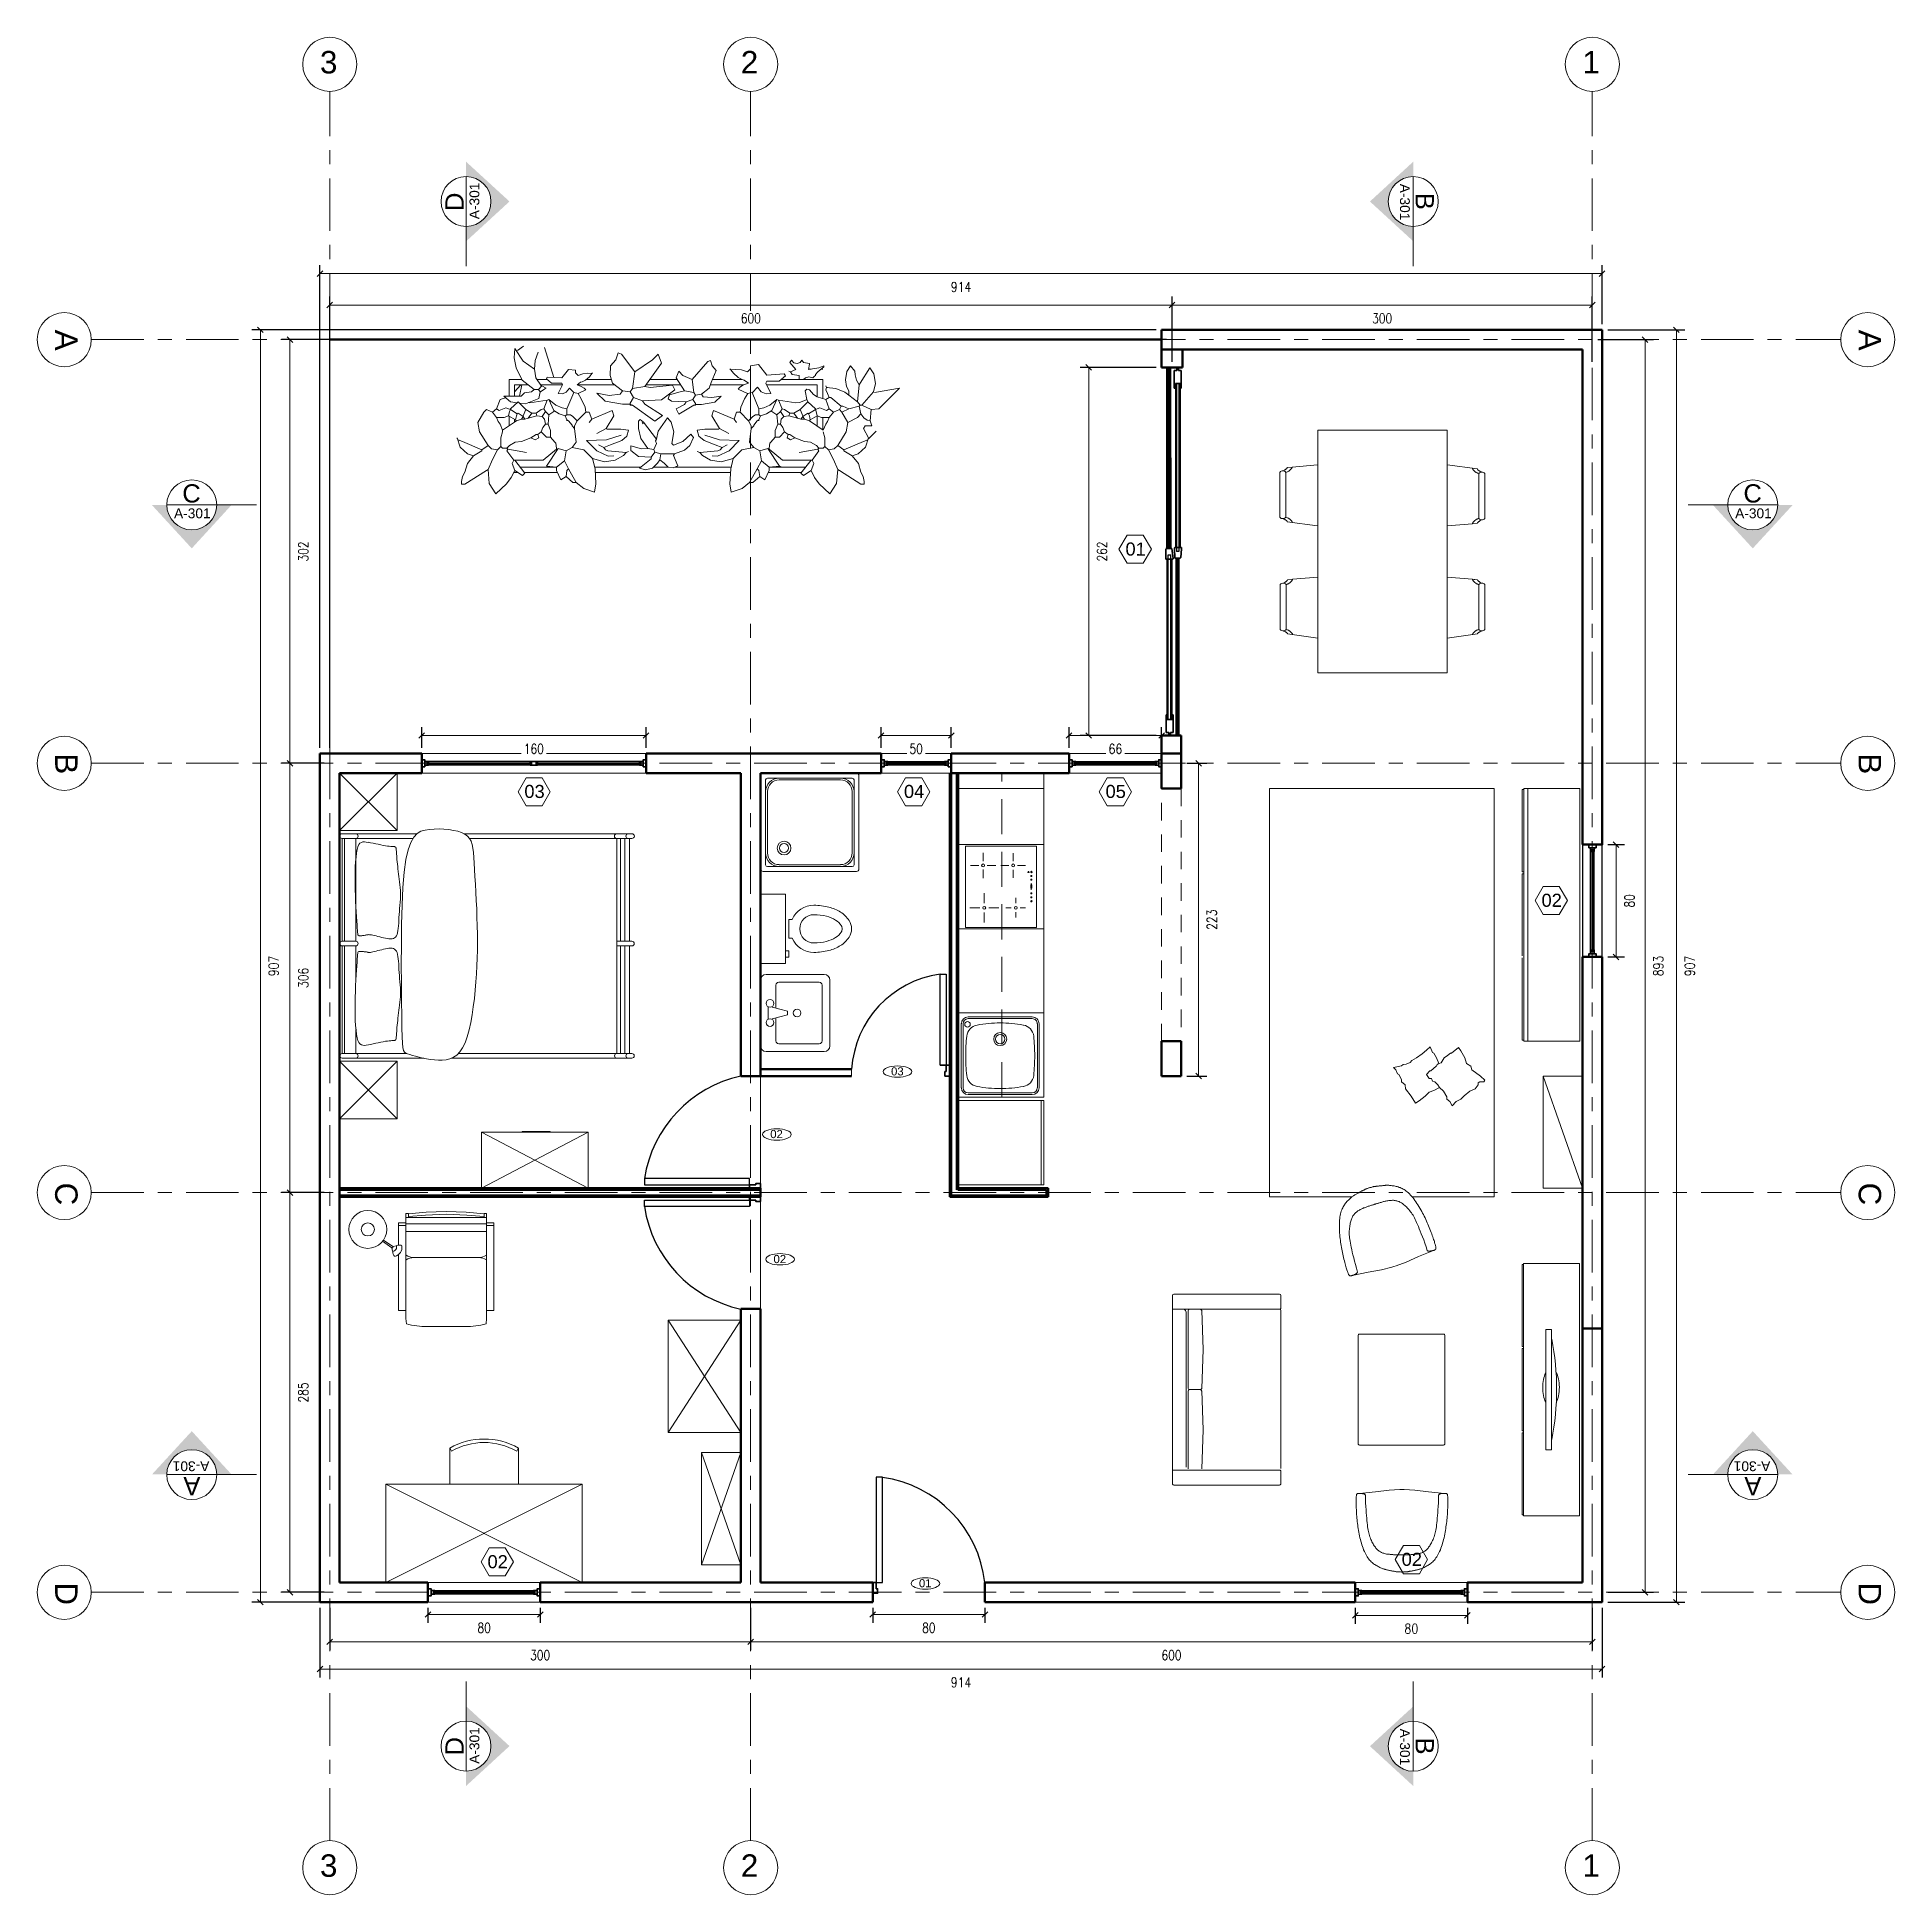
# Model space of a CAD drawing. Header units: inches. Extents: x -1721 to -596, y -6348 to -3031.
# Drawn here: x -883.44 to -870.19, y -3137.83 to -3124.58 of the extents above; entities that cross this region are included whole.
import ezdxf
from ezdxf.enums import TextEntityAlignment as Align

# ---------------------------------------------------------------- set-up
doc = ezdxf.new("R2010")
doc.units = ezdxf.units.IN
doc.header["$MEASUREMENT"] = 0
for name, pattern in [('$0$CENTERX2', [4, 2.5, -0.5, 0.5, -0.5]), ('$0$CENTRO2', [1.125, 0.75, -0.125, 0.125, -0.125]), ('$0$HIDDEN', [0.375, 0.25, -0.125])]:
    doc.linetypes.add(name, pattern=pattern)
for name, color, linetype, lineweight in [('$0$A-FURN_Num_Penna__251', 251, 'Continuous', 18), ('$0$AA - montanti', 7, 'Continuous', 35), ('$0$AA - pareti sezionate', 236, 'Continuous', 50), ('$0$AA - perimetri giardino', 6, 'Continuous', 50), ('$0$AA - serramenti e porte', 4, 'Continuous', 25), ('$0$AA - struttura finestre', 6, 'Continuous', 25), ('$0$AA- arredo', 8, 'Continuous', 18), ('$0$IKE120015-t1_Num_Penna__251', 251, 'Continuous', 18), ('$0$J- montanti', 7, 'Continuous', 35), ('$0$SEZIONE ARREDO', 8, 'Continuous', 25), ('$1$AA - linee quote', 3, 'Continuous', 13), ('$2$A-FURN', 8, 'Continuous', 18), ('$2$A-GLAZ-FULL', 4, 'Continuous', 25), ('$2$A-WALL-FULL', 7, 'Continuous', 35)]:
    doc.layers.add(name, color=color, linetype=linetype, lineweight=lineweight)
doc.layers.add('$0$A-FURN_Num_Penna__252_Num_Penna__252', color=7, linetype='Continuous', lineweight=18, true_color=0x666666)
doc.layers.add('$2$Layer1', color=7, linetype='Continuous')
doc.styles.add('$0$ARCH', font='txt')
doc.styles.add('$0$ARIAL', font='Arial.ttf')
doc.styles.add('$4$E-ROMANS', font='romans.shx', dxfattribs={"width": 0.8})
doc.dimstyles.new('$0$E-0100_TICK_12', dxfattribs={"dimscale": 0.001, "dimtxt": 70, "dimasz": 40, "dimexe": 60, "dimexo": 40, "dimgap": 60, "dimtad": 4, "dimdec": 0, "dimlfac": 100, "dimzin": 0, "dimdsep": 46, "dimtxsty": '$4$E-ROMANS', "dimblk": 'OBLIQUE', "dimblk1": 'OBLIQUE', "dimblk2": 'OBLIQUE', "dimcen": 60, "dimclrd": 256, "dimclre": 256, "dimclrt": 256, "dimadec": 0, "dimazin": 0, "dimtfac": 1, "dimtdec": 0, "dimtmove": 1, "dimatfit": 3, "dimldrblk": '$0$_Open90', "dimfxl": 1, "dimtfill": 1, "dimtolj": 1, "dimtzin": 0, "dimlwd": -1, "dimarcsym": 0})

msp = doc.modelspace()

# ---------------------------------------------------------------- texts
at = {"layer": '$1$AA - linee quote', "style": '$0$ARIAL'}
for s, p in [('01', (-875.679, -3128.279)), ('03', (-879.964, -3130.007)), ('04', (-877.258, -3130.007)), ('05', (-875.821, -3130.007)), ('02', (-872.713, -3130.783)), ('02', (-880.227, -3135.498)), ('02', (-873.71, -3135.481))]:
    msp.add_text(s, height=0.0932, rotation=359.8326, dxfattribs=at).set_placement(p)
for s, p in [('03', (-877.35, -3131.985)), ('02', (-878.211, -3132.432)), ('02', (-878.188, -3133.323)), ('01', (-877.151, -3135.634))]:
    msp.add_text(s, height=0.0578, dxfattribs=at).set_placement(p)
at = {"layer": '$1$AA - linee quote', "linetype": '$0$CENTERX2', "ltscale": 5, "style": '$0$ARIAL'}
for tag, p in [('3', (-881.421, -3124.842)), ('2', (-878.421, -3124.842)), ('1', (-872.421, -3124.842)), ('3', (-881.421, -3137.698)), ('2', (-878.421, -3137.698)), ('1', (-872.421, -3137.698))]:
    msp.add_attdef(tag, p, '', height=0.16, dxfattribs=at)
at = {"layer": '$1$AA - linee quote', "style": '$0$ARIAL'}
for tag, height, rotation, p in [('A-301', 0.07, 90, (-880.32, -3125.751)), ('A-301', 0.07, 270, (-873.687, -3125.759)), ('D', 0.13, 90, (-880.462, -3125.757)), ('B', 0.13, 270, (-873.545, -3125.754)), ('A-301', 0.07, 180, (-882.34, -3134.771)), ('A-301', 0.07, 180, (-871.212, -3134.771)), ('A', 0.13, 180, (-882.334, -3134.913)), ('A', 0.13, 180, (-871.206, -3134.913)), ('D', 0.13, 90, (-880.462, -3136.767)), ('A-301', 0.07, 90, (-880.32, -3136.762)), ('A-301', 0.07, 270, (-873.687, -3136.772)), ('B', 0.13, 270, (-873.545, -3136.766))]:
    msp.add_attdef(tag, text='', height=height, rotation=rotation, dxfattribs=at).set_placement(p, align=Align.MIDDLE_CENTER)
at = {"layer": '$1$AA - linee quote', "linetype": '$0$CENTERX2', "ltscale": 5, "style": '$0$ARIAL'}
for tag, p in [('A', (-883.309, -3126.669)), ('A', (-870.452, -3126.669)), ('B', (-883.309, -3129.689)), ('B', (-870.452, -3129.689)), ('C', (-883.309, -3132.749)), ('C', (-870.452, -3132.749)), ('D', (-883.309, -3135.599)), ('D', (-870.452, -3135.599))]:
    msp.add_attdef(tag, p, '', height=0.16, rotation=270, dxfattribs=at)
at = {"layer": '$1$AA - linee quote', "style": '$0$ARIAL'}
for tag, height, p in [('C', 0.13, (-882.337, -3127.836)), ('C', 0.13, (-871.208, -3127.836)), ('A-301', 0.07, (-882.331, -3127.978)), ('A-301', 0.07, (-871.202, -3127.978))]:
    msp.add_attdef(tag, text='', height=height, dxfattribs=at).set_placement(p, align=Align.MIDDLE_CENTER)

# ---------------------------------------------------------------- blocks, each defined once
blk = doc.blocks.new('$0$15PTOI09')
for p, q in [((0, 433), (315, 433)), ((0, -433), (0, 433)), ((315, 433), (315, -433)), ((354, 118), (399, 118)), ((354, 118), (354, -118)), ((354, -118), (399, -118)), ((315, -433), (0, -433)), ((354, -276), (315, -276)), ((315, -354), (354, -354)), ((354, -354), (354, -276))]:
    blk.add_line(p, q)
for points in [[(669, -295, 0.063415), (858, -271, 0.076468), (1003, -209, 0.107136), (1110, -105, 0.147373), (1142, 0, 0.147373), (1110, 105, 0.107136), (1003, 209, 0.076468), (858, 271, 0.063415), (669, 295, 0.063415)], [(669, -177, 0.063415), (828, -157, 0.076468), (941, -109, 0.107136), (1012, -40, 0.147373), (1024, 0, 0.147373), (1012, 40, 0.107136), (941, 109, 0.076468), (828, 157, 0.063415), (669, 177, 0.063415)]]:
    blk.add_lwpolyline(points, format="xyb")
for radius, start, end in [(295, 90, 156.4218), (177, 90, 270), (295, 203.5782, 270)]:
    blk.add_arc((669, 0), radius, start, end)
at = {"style": '$0$ARCH'}
for tag, p, flags in [('ITEM', (0, -827), 3), ('ROOM_NUMBER', (0, -1181), 1)]:
    blk.add_attdef(tag, p, '', height=236, dxfattribs=dict(at, flags=flags))
blk = doc.blocks.new('$0$15PLAV06')
for p, q in [((650, 394), (59, 394)), ((0, 335), (0, -335)), ((157, 49), (157, 285)), ((187, 315), (600, 315)), ((630, 285), (630, -285)), ((709, -335), (709, 335)), ((79, -59), (79, 59)), ((276, 20), (118, 59)), ((276, -20), (276, 20)), ((118, -59), (276, -20)), ((157, -285), (157, -49)), ((600, -315), (187, -315)), ((59, -394), (650, -394))]:
    blk.add_line(p, q)
for centre in [(98, 98), (374, 0), (98, -98)]:
    blk.add_circle(centre, 39.4)
for centre, radius, start, end in [((59, 335), 59.1, 90, 180), ((650, 335), 59.1, 0, 90), ((187, 285), 29.5, 90, 180), ((600, 285), 29.5, 0, 90), ((59, -335), 59.1, 180, 270), ((187, -285), 29.5, 180, 270), ((600, -285), 29.5, 270, 0), ((650, -335), 59.1, 270, 0)]:
    blk.add_arc(centre, radius, start, end)
at = {"style": '$0$ARCH'}
for tag, p, flags in [('ITEM', (0, -787), 3), ('ROOM_NUMBER', (0, -1142), 1)]:
    blk.add_attdef(tag, p, '', height=236, dxfattribs=dict(at, flags=flags))
blk = doc.blocks.new('_Oblique')
at = {"color": 0, "linetype": 'ByBlock', "lineweight": -2}
blk.add_line((-0.5, -0.5), (0.5, 0.5), dxfattribs=at)
blk = doc.blocks.new('*D1048')
at = {"layer": '$1$AA - linee quote', "linetype": 'Continuous', "lineweight": -2, "transparency": 16777216}
for p, q in [((-875.461, -3126.67), (-881.906, -3126.67)), ((-881.391, -3135.74), (-881.906, -3135.74))]:
    blk.add_line(p, q, dxfattribs=at)
at = {"layer": '$1$AA - linee quote', "transparency": 16777216}
blk.add_line((-881.846, -3135.74), (-881.846, -3126.67), dxfattribs=at)
at = {"layer": 'DEFPOINTS', "color": 0, "linetype": 'Continuous', "transparency": 16777216}
for p in [(-881.846, -3126.67), (-875.421, -3126.67), (-881.351, -3135.74)]:
    blk.add_point(p, dxfattribs=at)
at = {"layer": '$1$AA - linee quote', "linetype": 'Continuous', "transparency": 16777216, "xscale": 0.04, "yscale": 0.04, "zscale": 0.04}
for p, rotation in [((-881.846, -3126.67), 90), ((-881.846, -3135.74), 270)]:
    blk.add_blockref('_Oblique', p, dxfattribs=dict(at, rotation=rotation))
at = {"layer": '$1$AA - linee quote', "linetype": 'Continuous', "transparency": 16777216, "insert": (-881.751, -3131.205), "char_height": 0.07, "attachment_point": 5, "rotation": 90, "style": '$4$E-ROMANS', "bg_fill": 3, "box_fill_scale": 1.25, "bg_fill_color": 256, "bg_fill_true_color": 13158600, "bg_fill_transparency": 0}
blk.add_mtext('\\A1;907', dxfattribs=at)
blk = doc.blocks.new('$0$_Open90')
at = {"color": 0, "linetype": 'ByBlock', "lineweight": -2}
for p, q in [((-19.69, 19.69), (0, 0)), ((0, 0), (-39.37, 0)), ((0, 0), (-19.69, -19.69))]:
    blk.add_line(p, q, dxfattribs=at)
blk = doc.blocks.new('*D1049')
at = {"layer": '$1$AA - linee quote', "linetype": 'Continuous', "lineweight": -2, "transparency": 16777216}
for p, q in [((-875.387, -3126.74), (-881.695, -3126.74)), ((-881.391, -3129.76), (-881.695, -3129.76))]:
    blk.add_line(p, q, dxfattribs=at)
at = {"layer": '$1$AA - linee quote', "transparency": 16777216}
blk.add_line((-881.635, -3129.76), (-881.635, -3126.74), dxfattribs=at)
at = {"layer": 'DEFPOINTS', "color": 0, "linetype": 'Continuous', "transparency": 16777216}
for p in [(-881.635, -3126.74), (-875.347, -3126.74), (-881.351, -3129.76)]:
    blk.add_point(p, dxfattribs=at)
at = {"layer": '$1$AA - linee quote', "linetype": 'Continuous', "transparency": 16777216, "xscale": 0.04, "yscale": 0.04, "zscale": 0.04}
for p, rotation in [((-881.635, -3126.74), 90), ((-881.635, -3129.76), 270)]:
    blk.add_blockref('_Oblique', p, dxfattribs=dict(at, rotation=rotation))
at = {"layer": '$1$AA - linee quote', "linetype": 'Continuous', "transparency": 16777216, "insert": (-881.54, -3128.25), "char_height": 0.07, "attachment_point": 5, "rotation": 90, "style": '$4$E-ROMANS', "bg_fill": 3, "box_fill_scale": 1.25, "bg_fill_color": 256, "bg_fill_true_color": 13158600, "bg_fill_transparency": 0}
blk.add_mtext('\\A1;302', dxfattribs=at)
blk = doc.blocks.new('*D1062')
at = {"layer": '$1$AA - linee quote', "linetype": 'Continuous', "lineweight": -2, "transparency": 16777216}
for p, q in [((-880.651, -3135.78), (-880.651, -3135.888)), ((-879.851, -3135.78), (-879.851, -3135.888))]:
    blk.add_line(p, q, dxfattribs=at)
at = {"layer": '$1$AA - linee quote', "transparency": 16777216}
blk.add_line((-880.651, -3135.828), (-879.851, -3135.828), dxfattribs=at)
at = {"layer": 'DEFPOINTS', "color": 0, "linetype": 'Continuous', "transparency": 16777216}
for p in [(-880.651, -3135.74), (-879.851, -3135.74), (-879.851, -3135.828)]:
    blk.add_point(p, dxfattribs=at)
at = {"layer": '$1$AA - linee quote', "linetype": 'Continuous', "transparency": 16777216, "xscale": 0.04, "yscale": 0.04, "zscale": 0.04, "rotation": 180}
blk.add_blockref('_Oblique', (-880.651, -3135.828), dxfattribs=at)
at = {"layer": '$1$AA - linee quote', "linetype": 'Continuous', "transparency": 16777216, "xscale": 0.04, "yscale": 0.04, "zscale": 0.04}
blk.add_blockref('_Oblique', (-879.851, -3135.828), dxfattribs=at)
at = {"layer": '$1$AA - linee quote', "linetype": 'Continuous', "transparency": 16777216, "insert": (-880.251, -3135.923), "char_height": 0.07, "attachment_point": 5, "style": '$4$E-ROMANS', "bg_fill": 3, "box_fill_scale": 1.25, "bg_fill_color": 256, "bg_fill_true_color": 13158600, "bg_fill_transparency": 0}
blk.add_mtext('\\A1;80', dxfattribs=at)
blk = doc.blocks.new('*D1063')
at = {"layer": '$1$AA - linee quote', "linetype": 'Continuous', "lineweight": -2, "transparency": 16777216}
for p, q in [((-877.481, -3135.78), (-877.481, -3135.888)), ((-876.681, -3135.78), (-876.681, -3135.888))]:
    blk.add_line(p, q, dxfattribs=at)
at = {"layer": '$1$AA - linee quote', "transparency": 16777216}
blk.add_line((-877.481, -3135.828), (-876.681, -3135.828), dxfattribs=at)
at = {"layer": 'DEFPOINTS', "color": 0, "linetype": 'Continuous', "transparency": 16777216}
for p in [(-877.481, -3135.74), (-876.681, -3135.74), (-876.681, -3135.828)]:
    blk.add_point(p, dxfattribs=at)
at = {"layer": '$1$AA - linee quote', "linetype": 'Continuous', "transparency": 16777216, "xscale": 0.04, "yscale": 0.04, "zscale": 0.04, "rotation": 180}
blk.add_blockref('_Oblique', (-877.481, -3135.828), dxfattribs=at)
at = {"layer": '$1$AA - linee quote', "linetype": 'Continuous', "transparency": 16777216, "xscale": 0.04, "yscale": 0.04, "zscale": 0.04}
blk.add_blockref('_Oblique', (-876.681, -3135.828), dxfattribs=at)
at = {"layer": '$1$AA - linee quote', "linetype": 'Continuous', "transparency": 16777216, "insert": (-877.081, -3135.923), "char_height": 0.07, "attachment_point": 5, "style": '$4$E-ROMANS', "bg_fill": 3, "box_fill_scale": 1.25, "bg_fill_color": 256, "bg_fill_true_color": 13158600, "bg_fill_transparency": 0}
blk.add_mtext('\\A1;80', dxfattribs=at)
blk = doc.blocks.new('*D1064')
at = {"layer": '$1$AA - linee quote', "linetype": 'Continuous', "lineweight": -2, "transparency": 16777216}
for p, q in [((-874.041, -3135.78), (-874.041, -3135.894)), ((-873.241, -3135.78), (-873.241, -3135.894))]:
    blk.add_line(p, q, dxfattribs=at)
at = {"layer": '$1$AA - linee quote', "transparency": 16777216}
blk.add_line((-874.041, -3135.834), (-873.241, -3135.834), dxfattribs=at)
at = {"layer": 'DEFPOINTS', "color": 0, "linetype": 'Continuous', "transparency": 16777216}
for p in [(-874.041, -3135.74), (-873.241, -3135.74), (-873.241, -3135.834)]:
    blk.add_point(p, dxfattribs=at)
at = {"layer": '$1$AA - linee quote', "linetype": 'Continuous', "transparency": 16777216, "xscale": 0.04, "yscale": 0.04, "zscale": 0.04, "rotation": 180}
blk.add_blockref('_Oblique', (-874.041, -3135.834), dxfattribs=at)
at = {"layer": '$1$AA - linee quote', "linetype": 'Continuous', "transparency": 16777216, "xscale": 0.04, "yscale": 0.04, "zscale": 0.04}
blk.add_blockref('_Oblique', (-873.241, -3135.834), dxfattribs=at)
at = {"layer": '$1$AA - linee quote', "linetype": 'Continuous', "transparency": 16777216, "insert": (-873.641, -3135.929), "char_height": 0.07, "attachment_point": 5, "style": '$4$E-ROMANS', "bg_fill": 3, "box_fill_scale": 1.25, "bg_fill_color": 256, "bg_fill_true_color": 13158600, "bg_fill_transparency": 0}
blk.add_mtext('\\A1;80', dxfattribs=at)
blk = doc.blocks.new('*D1065')
at = {"layer": '$1$AA - linee quote', "linetype": 'Continuous', "lineweight": -2, "transparency": 16777216}
for p, q in [((-881.351, -3135.78), (-881.351, -3136.083)), ((-878.351, -3135.78), (-878.351, -3136.083))]:
    blk.add_line(p, q, dxfattribs=at)
at = {"layer": '$1$AA - linee quote', "transparency": 16777216}
blk.add_line((-881.351, -3136.023), (-878.351, -3136.023), dxfattribs=at)
at = {"layer": 'DEFPOINTS', "color": 0, "linetype": 'Continuous', "transparency": 16777216}
for p in [(-881.351, -3135.74), (-878.351, -3135.74), (-878.351, -3136.023)]:
    blk.add_point(p, dxfattribs=at)
at = {"layer": '$1$AA - linee quote', "linetype": 'Continuous', "transparency": 16777216, "xscale": 0.04, "yscale": 0.04, "zscale": 0.04, "rotation": 180}
blk.add_blockref('_Oblique', (-881.351, -3136.023), dxfattribs=at)
at = {"layer": '$1$AA - linee quote', "linetype": 'Continuous', "transparency": 16777216, "xscale": 0.04, "yscale": 0.04, "zscale": 0.04}
blk.add_blockref('_Oblique', (-878.351, -3136.023), dxfattribs=at)
at = {"layer": '$1$AA - linee quote', "linetype": 'Continuous', "transparency": 16777216, "insert": (-879.851, -3136.118), "char_height": 0.07, "attachment_point": 5, "style": '$4$E-ROMANS', "bg_fill": 3, "box_fill_scale": 1.25, "bg_fill_color": 256, "bg_fill_true_color": 13158600, "bg_fill_transparency": 0}
blk.add_mtext('\\A1;300', dxfattribs=at)
blk = doc.blocks.new('*D1066')
at = {"layer": '$1$AA - linee quote', "linetype": 'Continuous', "lineweight": -2, "transparency": 16777216}
for p, q in [((-878.351, -3135.78), (-878.351, -3136.083)), ((-872.351, -3135.78), (-872.351, -3136.083))]:
    blk.add_line(p, q, dxfattribs=at)
at = {"layer": '$1$AA - linee quote', "transparency": 16777216}
blk.add_line((-878.351, -3136.023), (-872.351, -3136.023), dxfattribs=at)
at = {"layer": 'DEFPOINTS', "color": 0, "linetype": 'Continuous', "transparency": 16777216}
for p in [(-878.351, -3135.74), (-872.351, -3135.74), (-872.351, -3136.023)]:
    blk.add_point(p, dxfattribs=at)
at = {"layer": '$1$AA - linee quote', "linetype": 'Continuous', "transparency": 16777216, "xscale": 0.04, "yscale": 0.04, "zscale": 0.04, "rotation": 180}
blk.add_blockref('_Oblique', (-878.351, -3136.023), dxfattribs=at)
at = {"layer": '$1$AA - linee quote', "linetype": 'Continuous', "transparency": 16777216, "xscale": 0.04, "yscale": 0.04, "zscale": 0.04}
blk.add_blockref('_Oblique', (-872.351, -3136.023), dxfattribs=at)
at = {"layer": '$1$AA - linee quote', "linetype": 'Continuous', "transparency": 16777216, "insert": (-875.351, -3136.118), "char_height": 0.07, "attachment_point": 5, "style": '$4$E-ROMANS', "bg_fill": 3, "box_fill_scale": 1.25, "bg_fill_color": 256, "bg_fill_true_color": 13158600, "bg_fill_transparency": 0}
blk.add_mtext('\\A1;600', dxfattribs=at)
blk = doc.blocks.new('*D1067')
at = {"layer": '$1$AA - linee quote', "linetype": 'Continuous', "lineweight": -2, "transparency": 16777216}
for p, q in [((-881.421, -3135.78), (-881.421, -3136.277)), ((-872.281, -3135.78), (-872.281, -3136.277))]:
    blk.add_line(p, q, dxfattribs=at)
at = {"layer": '$1$AA - linee quote', "transparency": 16777216}
blk.add_line((-881.421, -3136.217), (-872.281, -3136.217), dxfattribs=at)
at = {"layer": 'DEFPOINTS', "color": 0, "linetype": 'Continuous', "transparency": 16777216}
for p in [(-881.421, -3135.74), (-872.281, -3135.74), (-872.281, -3136.217)]:
    blk.add_point(p, dxfattribs=at)
at = {"layer": '$1$AA - linee quote', "linetype": 'Continuous', "transparency": 16777216, "xscale": 0.04, "yscale": 0.04, "zscale": 0.04, "rotation": 180}
blk.add_blockref('_Oblique', (-881.421, -3136.217), dxfattribs=at)
at = {"layer": '$1$AA - linee quote', "linetype": 'Continuous', "transparency": 16777216, "xscale": 0.04, "yscale": 0.04, "zscale": 0.04}
blk.add_blockref('_Oblique', (-872.281, -3136.217), dxfattribs=at)
at = {"layer": '$1$AA - linee quote', "linetype": 'Continuous', "transparency": 16777216, "insert": (-876.851, -3136.312), "char_height": 0.07, "attachment_point": 5, "style": '$4$E-ROMANS', "bg_fill": 3, "box_fill_scale": 1.25, "bg_fill_color": 256, "bg_fill_true_color": 13158600, "bg_fill_transparency": 0}
blk.add_mtext('\\A1;914', dxfattribs=at)
blk = doc.blocks.new('*D1068')
at = {"layer": '$1$AA - linee quote', "linetype": 'Continuous', "lineweight": -2, "transparency": 16777216}
for p, q in [((-872.24, -3130.34), (-872.121, -3130.34)), ((-872.24, -3131.14), (-872.121, -3131.14))]:
    blk.add_line(p, q, dxfattribs=at)
at = {"layer": '$1$AA - linee quote', "transparency": 16777216}
blk.add_line((-872.181, -3130.34), (-872.181, -3131.14), dxfattribs=at)
at = {"layer": 'DEFPOINTS', "color": 0, "linetype": 'Continuous', "transparency": 16777216}
for p in [(-872.28, -3130.34), (-872.28, -3131.14), (-872.181, -3131.14)]:
    blk.add_point(p, dxfattribs=at)
at = {"layer": '$1$AA - linee quote', "linetype": 'Continuous', "transparency": 16777216, "xscale": 0.04, "yscale": 0.04, "zscale": 0.04}
for p, rotation in [((-872.181, -3130.34), 90), ((-872.181, -3131.14), 270)]:
    blk.add_blockref('_Oblique', p, dxfattribs=dict(at, rotation=rotation))
at = {"layer": '$1$AA - linee quote', "linetype": 'Continuous', "transparency": 16777216, "insert": (-872.086, -3130.74), "char_height": 0.07, "attachment_point": 5, "rotation": 90, "style": '$4$E-ROMANS', "bg_fill": 3, "box_fill_scale": 1.25, "bg_fill_color": 256, "bg_fill_true_color": 13158600, "bg_fill_transparency": 0}
blk.add_mtext('\\A1;80', dxfattribs=at)
blk = doc.blocks.new('*D1069')
at = {"layer": '$1$AA - linee quote', "linetype": 'Continuous', "lineweight": -2, "transparency": 16777216}
for p, q in [((-872.311, -3126.74), (-871.915, -3126.74)), ((-872.241, -3135.67), (-871.915, -3135.67))]:
    blk.add_line(p, q, dxfattribs=at)
at = {"layer": '$1$AA - linee quote', "transparency": 16777216}
blk.add_line((-871.975, -3135.67), (-871.975, -3126.74), dxfattribs=at)
at = {"layer": 'DEFPOINTS', "color": 0, "linetype": 'Continuous', "transparency": 16777216}
for p in [(-872.351, -3126.74), (-871.975, -3126.74), (-872.281, -3135.67)]:
    blk.add_point(p, dxfattribs=at)
at = {"layer": '$1$AA - linee quote', "linetype": 'Continuous', "transparency": 16777216, "xscale": 0.04, "yscale": 0.04, "zscale": 0.04}
for p, rotation in [((-871.975, -3126.74), 90), ((-871.975, -3135.67), 270)]:
    blk.add_blockref('_Oblique', p, dxfattribs=dict(at, rotation=rotation))
at = {"layer": '$1$AA - linee quote', "linetype": 'Continuous', "transparency": 16777216, "insert": (-871.88, -3131.205), "char_height": 0.07, "attachment_point": 5, "rotation": 90, "style": '$4$E-ROMANS', "bg_fill": 3, "box_fill_scale": 1.25, "bg_fill_color": 256, "bg_fill_true_color": 13158600, "bg_fill_transparency": 0}
blk.add_mtext('\\A1;893', dxfattribs=at)
blk = doc.blocks.new('*D1070')
at = {"layer": '$1$AA - linee quote', "linetype": 'Continuous', "lineweight": -2, "transparency": 16777216}
for p, q in [((-872.241, -3126.67), (-871.691, -3126.67)), ((-872.241, -3135.74), (-871.691, -3135.74))]:
    blk.add_line(p, q, dxfattribs=at)
at = {"layer": '$1$AA - linee quote', "transparency": 16777216}
blk.add_line((-871.751, -3126.67), (-871.751, -3135.74), dxfattribs=at)
at = {"layer": 'DEFPOINTS', "color": 0, "linetype": 'Continuous', "transparency": 16777216}
for p in [(-872.281, -3126.67), (-872.281, -3135.74), (-871.751, -3135.74)]:
    blk.add_point(p, dxfattribs=at)
at = {"layer": '$1$AA - linee quote', "linetype": 'Continuous', "transparency": 16777216, "xscale": 0.04, "yscale": 0.04, "zscale": 0.04}
for p, rotation in [((-871.751, -3126.67), 90), ((-871.751, -3135.74), 270)]:
    blk.add_blockref('_Oblique', p, dxfattribs=dict(at, rotation=rotation))
at = {"layer": '$1$AA - linee quote', "linetype": 'Continuous', "transparency": 16777216, "insert": (-871.656, -3131.205), "char_height": 0.07, "attachment_point": 5, "rotation": 90, "style": '$4$E-ROMANS', "bg_fill": 3, "box_fill_scale": 1.25, "bg_fill_color": 256, "bg_fill_true_color": 13158600, "bg_fill_transparency": 0}
blk.add_mtext('\\A1;907', dxfattribs=at)
blk = doc.blocks.new('*D1071')
at = {"layer": '$1$AA - linee quote', "linetype": 'Continuous', "lineweight": -2, "transparency": 16777216}
for p, q in [((-876.081, -3129.65), (-876.081, -3129.502)), ((-875.421, -3129.65), (-875.421, -3129.502))]:
    blk.add_line(p, q, dxfattribs=at)
at = {"layer": '$1$AA - linee quote', "transparency": 16777216}
blk.add_line((-875.421, -3129.562), (-876.081, -3129.562), dxfattribs=at)
at = {"layer": 'DEFPOINTS', "color": 0, "linetype": 'Continuous', "transparency": 16777216}
for p in [(-876.081, -3129.562), (-876.081, -3129.69), (-875.421, -3129.69)]:
    blk.add_point(p, dxfattribs=at)
at = {"layer": '$1$AA - linee quote', "linetype": 'Continuous', "transparency": 16777216, "xscale": 0.04, "yscale": 0.04, "zscale": 0.04, "rotation": 180}
blk.add_blockref('_Oblique', (-876.081, -3129.562), dxfattribs=at)
at = {"layer": '$1$AA - linee quote', "linetype": 'Continuous', "transparency": 16777216, "xscale": 0.04, "yscale": 0.04, "zscale": 0.04}
blk.add_blockref('_Oblique', (-875.421, -3129.562), dxfattribs=at)
at = {"layer": '$1$AA - linee quote', "linetype": 'Continuous', "transparency": 16777216, "insert": (-875.751, -3129.657), "char_height": 0.07, "attachment_point": 5, "style": '$4$E-ROMANS', "bg_fill": 3, "box_fill_scale": 1.25, "bg_fill_color": 256, "bg_fill_true_color": 13158600, "bg_fill_transparency": 0}
blk.add_mtext('\\A1;66', dxfattribs=at)
blk = doc.blocks.new('*D1072')
at = {"layer": '$1$AA - linee quote', "linetype": 'Continuous', "lineweight": -2, "transparency": 16777216}
for p, q in [((-877.421, -3129.65), (-877.421, -3129.502)), ((-876.921, -3129.65), (-876.921, -3129.502))]:
    blk.add_line(p, q, dxfattribs=at)
at = {"layer": '$1$AA - linee quote', "transparency": 16777216}
blk.add_line((-876.921, -3129.562), (-877.421, -3129.562), dxfattribs=at)
at = {"layer": 'DEFPOINTS', "color": 0, "linetype": 'Continuous', "transparency": 16777216}
for p in [(-877.421, -3129.562), (-877.421, -3129.69), (-876.921, -3129.69)]:
    blk.add_point(p, dxfattribs=at)
at = {"layer": '$1$AA - linee quote', "linetype": 'Continuous', "transparency": 16777216, "xscale": 0.04, "yscale": 0.04, "zscale": 0.04, "rotation": 180}
blk.add_blockref('_Oblique', (-877.421, -3129.562), dxfattribs=at)
at = {"layer": '$1$AA - linee quote', "linetype": 'Continuous', "transparency": 16777216, "xscale": 0.04, "yscale": 0.04, "zscale": 0.04}
blk.add_blockref('_Oblique', (-876.921, -3129.562), dxfattribs=at)
at = {"layer": '$1$AA - linee quote', "linetype": 'Continuous', "transparency": 16777216, "insert": (-877.171, -3129.657), "char_height": 0.07, "attachment_point": 5, "style": '$4$E-ROMANS', "bg_fill": 3, "box_fill_scale": 1.25, "bg_fill_color": 256, "bg_fill_true_color": 13158600, "bg_fill_transparency": 0}
blk.add_mtext('\\A1;50', dxfattribs=at)
blk = doc.blocks.new('*D1073')
at = {"layer": '$1$AA - linee quote', "linetype": 'Continuous', "lineweight": -2, "transparency": 16777216}
for p, q in [((-880.696, -3129.65), (-880.696, -3129.502)), ((-879.096, -3129.65), (-879.096, -3129.502))]:
    blk.add_line(p, q, dxfattribs=at)
at = {"layer": '$1$AA - linee quote', "transparency": 16777216}
blk.add_line((-879.096, -3129.562), (-880.696, -3129.562), dxfattribs=at)
at = {"layer": 'DEFPOINTS', "color": 0, "linetype": 'Continuous', "transparency": 16777216}
for p in [(-880.696, -3129.562), (-880.696, -3129.69), (-879.096, -3129.69)]:
    blk.add_point(p, dxfattribs=at)
at = {"layer": '$1$AA - linee quote', "linetype": 'Continuous', "transparency": 16777216, "xscale": 0.04, "yscale": 0.04, "zscale": 0.04, "rotation": 180}
blk.add_blockref('_Oblique', (-880.696, -3129.562), dxfattribs=at)
at = {"layer": '$1$AA - linee quote', "linetype": 'Continuous', "transparency": 16777216, "xscale": 0.04, "yscale": 0.04, "zscale": 0.04}
blk.add_blockref('_Oblique', (-879.096, -3129.562), dxfattribs=at)
at = {"layer": '$1$AA - linee quote', "linetype": 'Continuous', "transparency": 16777216, "insert": (-879.896, -3129.657), "char_height": 0.07, "attachment_point": 5, "style": '$4$E-ROMANS', "bg_fill": 3, "box_fill_scale": 1.25, "bg_fill_color": 256, "bg_fill_true_color": 13158600, "bg_fill_transparency": 0}
blk.add_mtext('\\A1;160', dxfattribs=at)
blk = doc.blocks.new('*D1074')
at = {"layer": '$1$AA - linee quote', "linetype": 'Continuous', "lineweight": -2, "transparency": 16777216}
for p, q in [((-881.351, -3129.65), (-881.351, -3126.433)), ((-875.347, -3126.77), (-875.347, -3126.433))]:
    blk.add_line(p, q, dxfattribs=at)
at = {"layer": '$1$AA - linee quote', "transparency": 16777216}
blk.add_line((-881.351, -3126.493), (-875.347, -3126.493), dxfattribs=at)
at = {"layer": 'DEFPOINTS', "color": 0, "linetype": 'Continuous', "transparency": 16777216}
for p in [(-875.347, -3126.493), (-875.347, -3126.81), (-881.351, -3129.69)]:
    blk.add_point(p, dxfattribs=at)
at = {"layer": '$1$AA - linee quote', "linetype": 'Continuous', "transparency": 16777216, "xscale": 0.04, "yscale": 0.04, "zscale": 0.04, "rotation": 180}
blk.add_blockref('_Oblique', (-881.351, -3126.493), dxfattribs=at)
at = {"layer": '$1$AA - linee quote', "linetype": 'Continuous', "transparency": 16777216, "xscale": 0.04, "yscale": 0.04, "zscale": 0.04}
blk.add_blockref('_Oblique', (-875.347, -3126.493), dxfattribs=at)
at = {"layer": '$1$AA - linee quote', "linetype": 'Continuous', "transparency": 16777216, "insert": (-878.349, -3126.588), "char_height": 0.07, "attachment_point": 5, "style": '$4$E-ROMANS', "bg_fill": 3, "box_fill_scale": 1.25, "bg_fill_color": 256, "bg_fill_true_color": 13158600, "bg_fill_transparency": 0}
blk.add_mtext('\\A1;600', dxfattribs=at)
blk = doc.blocks.new('*D1075')
at = {"layer": '$1$AA - linee quote', "linetype": 'Continuous', "lineweight": -2, "transparency": 16777216}
for p, q in [((-875.347, -3126.898), (-875.347, -3126.433)), ((-872.351, -3126.898), (-872.351, -3126.433))]:
    blk.add_line(p, q, dxfattribs=at)
at = {"layer": '$1$AA - linee quote', "transparency": 16777216}
blk.add_line((-875.347, -3126.493), (-872.351, -3126.493), dxfattribs=at)
at = {"layer": 'DEFPOINTS', "color": 0, "linetype": 'Continuous', "transparency": 16777216}
for p in [(-872.351, -3126.493), (-875.347, -3126.938), (-872.351, -3126.938)]:
    blk.add_point(p, dxfattribs=at)
at = {"layer": '$1$AA - linee quote', "linetype": 'Continuous', "transparency": 16777216, "xscale": 0.04, "yscale": 0.04, "zscale": 0.04, "rotation": 180}
blk.add_blockref('_Oblique', (-875.347, -3126.493), dxfattribs=at)
at = {"layer": '$1$AA - linee quote', "linetype": 'Continuous', "transparency": 16777216, "xscale": 0.04, "yscale": 0.04, "zscale": 0.04}
blk.add_blockref('_Oblique', (-872.351, -3126.493), dxfattribs=at)
at = {"layer": '$1$AA - linee quote', "linetype": 'Continuous', "transparency": 16777216, "insert": (-873.849, -3126.588), "char_height": 0.07, "attachment_point": 5, "style": '$4$E-ROMANS', "bg_fill": 3, "box_fill_scale": 1.25, "bg_fill_color": 256, "bg_fill_true_color": 13158600, "bg_fill_transparency": 0}
blk.add_mtext('\\A1;300', dxfattribs=at)
blk = doc.blocks.new('*D1076')
at = {"layer": '$1$AA - linee quote', "linetype": 'Continuous', "lineweight": -2, "transparency": 16777216}
for p, q in [((-881.421, -3129.65), (-881.421, -3126.209)), ((-872.281, -3126.63), (-872.281, -3126.209))]:
    blk.add_line(p, q, dxfattribs=at)
at = {"layer": '$1$AA - linee quote', "transparency": 16777216}
blk.add_line((-872.281, -3126.269), (-881.421, -3126.269), dxfattribs=at)
at = {"layer": 'DEFPOINTS', "color": 0, "linetype": 'Continuous', "transparency": 16777216}
for p in [(-881.421, -3126.269), (-872.281, -3126.67), (-881.421, -3129.69)]:
    blk.add_point(p, dxfattribs=at)
at = {"layer": '$1$AA - linee quote', "linetype": 'Continuous', "transparency": 16777216, "xscale": 0.04, "yscale": 0.04, "zscale": 0.04, "rotation": 180}
blk.add_blockref('_Oblique', (-881.421, -3126.269), dxfattribs=at)
at = {"layer": '$1$AA - linee quote', "linetype": 'Continuous', "transparency": 16777216, "xscale": 0.04, "yscale": 0.04, "zscale": 0.04}
blk.add_blockref('_Oblique', (-872.281, -3126.269), dxfattribs=at)
at = {"layer": '$1$AA - linee quote', "linetype": 'Continuous', "transparency": 16777216, "insert": (-876.851, -3126.364), "char_height": 0.07, "attachment_point": 5, "style": '$4$E-ROMANS', "bg_fill": 3, "box_fill_scale": 1.25, "bg_fill_color": 256, "bg_fill_true_color": 13158600, "bg_fill_transparency": 0}
blk.add_mtext('\\A1;914', dxfattribs=at)
blk = doc.blocks.new('*D1077')
at = {"layer": '$1$AA - linee quote', "linetype": 'Continuous', "lineweight": -2, "transparency": 16777216}
for p, q in [((-875.461, -3126.938), (-876.001, -3126.938)), ((-875.461, -3129.562), (-876.001, -3129.562))]:
    blk.add_line(p, q, dxfattribs=at)
at = {"layer": '$1$AA - linee quote', "transparency": 16777216}
blk.add_line((-875.941, -3129.562), (-875.941, -3126.938), dxfattribs=at)
at = {"layer": 'DEFPOINTS', "color": 0, "linetype": 'Continuous', "transparency": 16777216}
for p in [(-875.941, -3126.938), (-875.421, -3126.938), (-875.421, -3129.562)]:
    blk.add_point(p, dxfattribs=at)
at = {"layer": '$1$AA - linee quote', "linetype": 'Continuous', "transparency": 16777216, "xscale": 0.04, "yscale": 0.04, "zscale": 0.04}
for p, rotation in [((-875.941, -3126.938), 90), ((-875.941, -3129.562), 270)]:
    blk.add_blockref('_Oblique', p, dxfattribs=dict(at, rotation=rotation))
at = {"layer": '$1$AA - linee quote', "linetype": 'Continuous', "transparency": 16777216, "insert": (-875.846, -3128.25), "char_height": 0.07, "attachment_point": 5, "rotation": 90, "style": '$4$E-ROMANS', "bg_fill": 3, "box_fill_scale": 1.25, "bg_fill_color": 256, "bg_fill_true_color": 13158600, "bg_fill_transparency": 0}
blk.add_mtext('\\A1;262', dxfattribs=at)
blk = doc.blocks.new('*D1078')
at = {"layer": '$1$AA - linee quote', "linetype": 'Continuous', "lineweight": -2, "transparency": 16777216}
for p, q in [((-881.391, -3129.76), (-881.695, -3129.76)), ((-881.391, -3132.82), (-881.695, -3132.82))]:
    blk.add_line(p, q, dxfattribs=at)
at = {"layer": '$1$AA - linee quote', "transparency": 16777216}
blk.add_line((-881.635, -3129.76), (-881.635, -3132.82), dxfattribs=at)
at = {"layer": 'DEFPOINTS', "color": 0, "linetype": 'Continuous', "transparency": 16777216}
for p in [(-881.351, -3129.76), (-881.635, -3132.82), (-881.351, -3132.82)]:
    blk.add_point(p, dxfattribs=at)
at = {"layer": '$1$AA - linee quote', "linetype": 'Continuous', "transparency": 16777216, "xscale": 0.04, "yscale": 0.04, "zscale": 0.04}
for p, rotation in [((-881.635, -3129.76), 90), ((-881.635, -3132.82), 270)]:
    blk.add_blockref('_Oblique', p, dxfattribs=dict(at, rotation=rotation))
at = {"layer": '$1$AA - linee quote', "linetype": 'Continuous', "transparency": 16777216, "insert": (-881.54, -3131.29), "char_height": 0.07, "attachment_point": 5, "rotation": 90, "style": '$4$E-ROMANS', "bg_fill": 3, "box_fill_scale": 1.25, "bg_fill_color": 256, "bg_fill_true_color": 13158600, "bg_fill_transparency": 0}
blk.add_mtext('\\A1;306', dxfattribs=at)
blk = doc.blocks.new('*D1079')
at = {"layer": '$1$AA - linee quote', "linetype": 'Continuous', "lineweight": -2, "transparency": 16777216}
for p, q in [((-881.391, -3132.82), (-881.695, -3132.82)), ((-881.391, -3135.67), (-881.695, -3135.67))]:
    blk.add_line(p, q, dxfattribs=at)
at = {"layer": '$1$AA - linee quote', "transparency": 16777216}
blk.add_line((-881.635, -3132.82), (-881.635, -3135.67), dxfattribs=at)
at = {"layer": 'DEFPOINTS', "color": 0, "linetype": 'Continuous', "transparency": 16777216}
for p in [(-881.351, -3132.82), (-881.635, -3135.67), (-881.351, -3135.67)]:
    blk.add_point(p, dxfattribs=at)
at = {"layer": '$1$AA - linee quote', "linetype": 'Continuous', "transparency": 16777216, "xscale": 0.04, "yscale": 0.04, "zscale": 0.04}
for p, rotation in [((-881.635, -3132.82), 90), ((-881.635, -3135.67), 270)]:
    blk.add_blockref('_Oblique', p, dxfattribs=dict(at, rotation=rotation))
at = {"layer": '$1$AA - linee quote', "linetype": 'Continuous', "transparency": 16777216, "insert": (-881.54, -3134.245), "char_height": 0.07, "attachment_point": 5, "rotation": 90, "style": '$4$E-ROMANS', "bg_fill": 3, "box_fill_scale": 1.25, "bg_fill_color": 256, "bg_fill_true_color": 13158600, "bg_fill_transparency": 0}
blk.add_mtext('\\A1;285', dxfattribs=at)
blk = doc.blocks.new('*D1095')
at = {"layer": '$1$AA - linee quote', "linetype": 'Continuous', "lineweight": -2, "transparency": 16777216}
for p, q in [((-875.241, -3129.76), (-875.098, -3129.76)), ((-875.241, -3131.99), (-875.098, -3131.99))]:
    blk.add_line(p, q, dxfattribs=at)
at = {"layer": '$1$AA - linee quote', "transparency": 16777216}
blk.add_line((-875.158, -3129.76), (-875.158, -3131.99), dxfattribs=at)
at = {"layer": 'DEFPOINTS', "color": 0, "linetype": 'Continuous', "transparency": 16777216}
for p in [(-875.281, -3129.76), (-875.281, -3131.99), (-875.158, -3131.99)]:
    blk.add_point(p, dxfattribs=at)
at = {"layer": '$1$AA - linee quote', "linetype": 'Continuous', "transparency": 16777216, "xscale": 0.04, "yscale": 0.04, "zscale": 0.04}
for p, rotation in [((-875.158, -3129.76), 90), ((-875.158, -3131.99), 270)]:
    blk.add_blockref('_Oblique', p, dxfattribs=dict(at, rotation=rotation))
at = {"layer": '$1$AA - linee quote', "linetype": 'Continuous', "transparency": 16777216, "insert": (-875.063, -3130.875), "char_height": 0.07, "attachment_point": 5, "rotation": 90, "style": '$4$E-ROMANS', "bg_fill": 3, "box_fill_scale": 1.25, "bg_fill_color": 256, "bg_fill_true_color": 13158600, "bg_fill_transparency": 0}
blk.add_mtext('\\A1;223', dxfattribs=at)

# ---------------------------------------------------------------- hatches: boundary and pattern name
at = {"layer": '$1$AA - linee quote'}
h = msp.add_hatch(color=256, dxfattribs=at)
h.dxf.hatch_style = 1
h.paths.add_polyline_path([(-880.379, -3125.472), (-880.379, -3125.578, -1), (-880.379, -3125.933), (-880.379, -3126.039), (-880.07, -3125.755)])
h = msp.add_hatch(color=256, dxfattribs=at)
h.dxf.hatch_style = 1
h.paths.add_polyline_path([(-873.627, -3126.039), (-873.627, -3125.933, -1), (-873.627, -3125.577), (-873.627, -3125.471), (-873.936, -3125.755)])
h = msp.add_hatch(color=256, dxfattribs=at)
h.dxf.hatch_style = 1
h.paths.add_polyline_path([(-882.052, -3127.919), (-882.158, -3127.919, -1), (-882.513, -3127.919), (-882.619, -3127.919), (-882.335, -3128.228)])
h = msp.add_hatch(color=256, dxfattribs=at)
h.dxf.hatch_style = 1
h.paths.add_polyline_path([(-870.923, -3127.919), (-871.029, -3127.919, -1), (-871.385, -3127.919), (-871.491, -3127.919), (-871.207, -3128.228)])
h = msp.add_hatch(color=256, dxfattribs=at)
h.dxf.hatch_style = 1
h.paths.add_polyline_path([(-882.619, -3134.83), (-882.513, -3134.83, -1), (-882.157, -3134.83), (-882.051, -3134.83), (-882.335, -3134.521)])
h = msp.add_hatch(color=256, dxfattribs=at)
h.dxf.hatch_style = 1
h.paths.add_polyline_path([(-871.491, -3134.83), (-871.385, -3134.83, -1), (-871.029, -3134.83), (-870.923, -3134.83), (-871.207, -3134.521)])
h = msp.add_hatch(color=256, dxfattribs=at)
h.dxf.hatch_style = 1
h.paths.add_polyline_path([(-880.379, -3136.482), (-880.379, -3136.588, -1), (-880.379, -3136.944), (-880.379, -3137.05), (-880.07, -3136.766)])
h = msp.add_hatch(color=256, dxfattribs=at)
h.dxf.hatch_style = 1
h.paths.add_polyline_path([(-873.627, -3137.051), (-873.627, -3136.945, -1), (-873.627, -3136.589), (-873.627, -3136.483), (-873.936, -3136.767)])

# ---------------------------------------------------------------- linework, layer by layer
at = {"layer": '$0$A-FURN_Num_Penna__251'}
msp.add_line((-880.951, -3135.6), (-879.551, -3135.6), dxfattribs=at)
at = {"layer": '$0$AA - montanti'}
for p, q in [((-875.357, -3126.938), (-875.356, -3128.224)), ((-875.312, -3126.959), (-875.312, -3126.938)), ((-875.3, -3126.959), (-875.3, -3126.938)), ((-875.331, -3127.073), (-875.331, -3126.959)), ((-875.331, -3126.959), (-875.312, -3126.959)), ((-875.331, -3127.073), (-875.331, -3127.085)), ((-875.323, -3127.085), (-875.331, -3127.085)), ((-875.323, -3127.053), (-875.323, -3127.085)), ((-875.3, -3126.959), (-875.281, -3126.959)), ((-875.288, -3127.053), (-875.288, -3127.085)), ((-875.288, -3127.085), (-875.281, -3127.085)), ((-875.281, -3126.959), (-875.281, -3127.073)), ((-875.281, -3127.073), (-875.281, -3127.085)), ((-875.389, -3128.232), (-875.392, -3128.233)), ((-875.392, -3128.233), (-875.39, -3128.296)), ((-875.383, -3128.227), (-875.389, -3128.228)), ((-875.389, -3128.228), (-875.389, -3128.232)), ((-875.389, -3128.232), (-875.351, -3128.228)), ((-875.389, -3128.232), (-875.389, -3128.232)), ((-875.351, -3128.228), (-875.356, -3128.224)), ((-875.351, -3128.228), (-875.349, -3128.228)), ((-875.349, -3128.228), (-875.34, -3128.299)), ((-875.328, -3128.221), (-875.329, -3128.227)), ((-875.329, -3128.227), (-875.326, -3128.298)), ((-875.279, -3128.221), (-875.328, -3128.221)), ((-875.279, -3128.23), (-875.283, -3128.294)), ((-875.279, -3128.23), (-875.279, -3128.221)), ((-875.39, -3128.296), (-875.39, -3128.305)), ((-875.39, -3128.305), (-875.341, -3128.305)), ((-875.341, -3128.305), (-875.34, -3128.299)), ((-875.324, -3128.298), (-875.326, -3128.298)), ((-875.324, -3128.298), (-875.287, -3128.295)), ((-875.318, -3128.301), (-875.324, -3128.298)), ((-875.318, -3128.301), (-875.318, -3129.562)), ((-875.287, -3128.295), (-875.292, -3128.299)), ((-875.287, -3128.295), (-875.283, -3128.294)), ((-875.381, -3129.415), (-875.388, -3129.415)), ((-875.388, -3129.415), (-875.388, -3129.427)), ((-875.388, -3129.427), (-875.388, -3129.541)), ((-875.381, -3129.447), (-875.381, -3129.415)), ((-875.339, -3129.415), (-875.346, -3129.415)), ((-875.346, -3129.415), (-875.346, -3129.447)), ((-875.339, -3129.427), (-875.339, -3129.415)), ((-875.338, -3129.541), (-875.339, -3129.427)), ((-875.388, -3129.541), (-875.37, -3129.541)), ((-875.37, -3129.541), (-875.37, -3129.562)), ((-875.357, -3129.562), (-875.357, -3129.541)), ((-875.357, -3129.541), (-875.338, -3129.541))]:
    msp.add_line(p, q, dxfattribs=at)
msp.add_lwpolyline([(-875.383, -3126.938), (-875.383, -3127.418), (-875.383, -3128.227, -0.028259), (-875.356, -3128.224)], format="xyb", dxfattribs=at)
for points in [[(-875.377, -3126.938), (-875.377, -3127.418), (-875.377, -3128.226)], [(-875.368, -3126.938), (-875.368, -3127.418), (-875.368, -3128.225)], [(-875.316, -3129.562), (-875.316, -3129.523), (-875.316, -3128.301)], [(-875.306, -3129.562), (-875.306, -3128.301)], [(-875.299, -3128.3), (-875.299, -3129.523), (-875.299, -3129.562)], [(-880.674, -3129.747), (-880.648, -3129.747), (-880.648, -3129.753)], [(-880.674, -3129.773), (-880.648, -3129.773), (-880.648, -3129.768), (-880.657, -3129.768), (-880.657, -3129.763), (-880.657, -3129.758), (-880.657, -3129.753), (-880.648, -3129.753)], [(-879.896, -3129.747), (-879.922, -3129.747), (-879.922, -3129.753)], [(-879.896, -3129.773), (-879.922, -3129.773), (-879.922, -3129.768), (-879.912, -3129.768), (-879.912, -3129.763), (-879.912, -3129.758), (-879.912, -3129.753), (-879.922, -3129.753)], [(-879.896, -3129.747), (-879.87, -3129.747), (-879.87, -3129.753)], [(-879.896, -3129.773), (-879.87, -3129.773), (-879.87, -3129.768), (-879.879, -3129.768), (-879.879, -3129.763), (-879.879, -3129.758), (-879.879, -3129.753), (-879.87, -3129.753)], [(-879.117, -3129.747), (-879.143, -3129.747), (-879.143, -3129.753)], [(-879.117, -3129.773), (-879.143, -3129.773), (-879.143, -3129.768), (-879.134, -3129.768), (-879.134, -3129.763), (-879.134, -3129.758), (-879.134, -3129.753), (-879.143, -3129.753)], [(-877.399, -3129.747), (-877.373, -3129.747), (-877.373, -3129.753)], [(-877.399, -3129.773), (-877.373, -3129.773), (-877.373, -3129.768), (-877.382, -3129.768), (-877.382, -3129.763), (-877.382, -3129.758), (-877.382, -3129.753), (-877.373, -3129.753)], [(-876.942, -3129.747), (-876.968, -3129.747), (-876.968, -3129.753)], [(-876.942, -3129.773), (-876.968, -3129.773), (-876.968, -3129.768), (-876.959, -3129.768), (-876.959, -3129.763), (-876.959, -3129.758), (-876.959, -3129.753), (-876.968, -3129.753)], [(-876.059, -3129.747), (-876.033, -3129.747), (-876.033, -3129.753)], [(-876.059, -3129.773), (-876.033, -3129.773), (-876.033, -3129.768), (-876.042, -3129.768), (-876.042, -3129.763), (-876.042, -3129.758), (-876.042, -3129.753), (-876.033, -3129.753)], [(-875.442, -3129.747), (-875.468, -3129.747), (-875.468, -3129.753), (-875.459, -3129.753), (-875.459, -3129.758), (-875.459, -3129.763), (-875.459, -3129.768), (-875.468, -3129.768)], [(-875.442, -3129.773), (-875.468, -3129.773), (-875.468, -3129.768)], [(-872.363, -3130.362), (-872.363, -3130.388), (-872.357, -3130.388), (-872.357, -3130.378), (-872.352, -3130.378), (-872.347, -3130.378), (-872.342, -3130.378), (-872.342, -3130.388)], [(-872.337, -3130.362), (-872.337, -3130.388), (-872.342, -3130.388)], [(-872.363, -3131.118), (-872.363, -3131.092), (-872.357, -3131.092), (-872.357, -3131.102), (-872.352, -3131.102), (-872.347, -3131.102), (-872.342, -3131.102), (-872.342, -3131.092)], [(-872.337, -3131.118), (-872.337, -3131.092), (-872.342, -3131.092)], [(-876.956, -3131.958), (-876.966, -3131.958), (-876.966, -3131.99), (-876.931, -3131.99), (-876.931, -3131.958)], [(-876.931, -3131.958), (-876.931, -3131.958), (-876.931, -3131.913), (-876.956, -3131.913), (-876.956, -3131.958)], [(-878.313, -3132.79), (-878.313, -3132.79), (-878.358, -3132.79), (-878.358, -3132.765), (-878.313, -3132.765)], [(-878.313, -3132.765), (-878.313, -3132.755), (-878.281, -3132.755), (-878.281, -3132.79), (-878.313, -3132.79)], [(-878.313, -3132.85), (-878.313, -3132.85), (-878.358, -3132.85), (-878.358, -3132.875), (-878.313, -3132.875)], [(-878.313, -3132.875), (-878.313, -3132.885), (-878.281, -3132.885), (-878.281, -3132.85), (-878.313, -3132.85)], [(-880.629, -3135.657), (-880.603, -3135.657), (-880.603, -3135.663)], [(-880.629, -3135.683), (-880.603, -3135.683), (-880.603, -3135.678), (-880.612, -3135.678), (-880.612, -3135.673), (-880.612, -3135.668), (-880.612, -3135.663), (-880.603, -3135.663)], [(-879.872, -3135.657), (-879.898, -3135.657), (-879.898, -3135.663)], [(-879.872, -3135.683), (-879.898, -3135.683), (-879.898, -3135.678), (-879.889, -3135.678), (-879.889, -3135.673), (-879.889, -3135.668), (-879.889, -3135.663), (-879.898, -3135.663)], [(-877.481, -3135.645), (-877.481, -3135.645), (-877.481, -3135.6), (-877.456, -3135.6), (-877.456, -3135.645)], [(-877.481, -3135.645), (-877.481, -3135.645), (-877.481, -3135.6), (-877.456, -3135.6), (-877.456, -3135.645)], [(-877.456, -3135.645), (-877.446, -3135.645), (-877.446, -3135.677), (-877.481, -3135.677), (-877.481, -3135.645)], [(-874.019, -3135.657), (-873.993, -3135.657), (-873.993, -3135.663)], [(-874.019, -3135.683), (-873.993, -3135.683), (-873.993, -3135.678), (-874.002, -3135.678), (-874.002, -3135.673), (-874.002, -3135.668), (-874.002, -3135.663), (-873.993, -3135.663)], [(-873.262, -3135.657), (-873.288, -3135.657), (-873.288, -3135.663)], [(-873.262, -3135.683), (-873.288, -3135.683), (-873.288, -3135.678), (-873.279, -3135.678), (-873.279, -3135.673), (-873.279, -3135.668), (-873.279, -3135.663), (-873.288, -3135.663)]]:
    msp.add_lwpolyline(points, dxfattribs=at)
for points in [[(-880.696, -3129.735), (-880.696, -3129.785), (-880.674, -3129.785), (-880.674, -3129.735)], [(-879.096, -3129.735), (-879.096, -3129.785), (-879.117, -3129.785), (-879.117, -3129.735)], [(-877.421, -3129.735), (-877.421, -3129.785), (-877.399, -3129.785), (-877.399, -3129.735)], [(-876.921, -3129.735), (-876.921, -3129.785), (-876.942, -3129.785), (-876.942, -3129.735)], [(-876.081, -3129.735), (-876.081, -3129.785), (-876.059, -3129.785), (-876.059, -3129.735)], [(-875.421, -3129.785), (-875.421, -3129.735), (-875.442, -3129.735), (-875.442, -3129.785)], [(-872.324, -3130.34), (-872.375, -3130.34), (-872.375, -3130.362), (-872.324, -3130.362)], [(-872.324, -3131.14), (-872.375, -3131.14), (-872.375, -3131.118), (-872.324, -3131.118)], [(-880.651, -3135.645), (-880.651, -3135.695), (-880.629, -3135.695), (-880.629, -3135.645)], [(-879.851, -3135.645), (-879.851, -3135.695), (-879.872, -3135.695), (-879.872, -3135.645)], [(-874.041, -3135.645), (-874.041, -3135.695), (-874.019, -3135.695), (-874.019, -3135.645)], [(-873.241, -3135.645), (-873.241, -3135.695), (-873.262, -3135.695), (-873.262, -3135.645)]]:
    msp.add_lwpolyline(points, close=True, dxfattribs=at)
for centre, start, end in [((-875.346, -3128.463), 92.5759, 99.0507), ((-875.329, -3128.062), 272.5759, 279.0507)]:
    msp.add_arc(centre, 0.239, start, end, dxfattribs=at)
at = {"layer": '$0$AA - pareti sezionate'}
for p, q in [((-875.421, -3126.938), (-875.421, -3126.67)), ((-875.421, -3126.67), (-872.281, -3126.67)), ((-872.281, -3126.67), (-872.281, -3129.94)), ((-872.421, -3126.81), (-875.421, -3126.81)), ((-875.421, -3126.81), (-875.273, -3126.81)), ((-875.273, -3126.938), (-875.273, -3126.81)), ((-872.421, -3129.94), (-872.421, -3126.81)), ((-875.273, -3126.938), (-875.421, -3126.938)), ((-875.421, -3129.562), (-875.281, -3129.562)), ((-881.421, -3135.74), (-881.421, -3129.69)), ((-880.696, -3129.69), (-880.696, -3129.83)), ((-879.096, -3129.83), (-879.096, -3129.69)), ((-879.096, -3129.69), (-877.421, -3129.69)), ((-876.921, -3132.84), (-876.921, -3129.69)), ((-876.081, -3129.69), (-876.921, -3129.69)), ((-876.081, -3129.69), (-876.081, -3129.83)), ((-876.081, -3129.83), (-876.081, -3129.69)), ((-875.421, -3129.69), (-875.281, -3129.69)), ((-880.696, -3129.83), (-881.281, -3129.83)), ((-881.281, -3129.83), (-881.281, -3135.6)), ((-879.096, -3129.83), (-878.421, -3129.83)), ((-878.421, -3129.83), (-878.421, -3131.99)), ((-878.281, -3129.83), (-878.281, -3131.14)), ((-876.931, -3132.82), (-876.931, -3129.83)), ((-876.921, -3129.83), (-876.881, -3129.83)), ((-876.881, -3132.8), (-876.881, -3129.83)), ((-876.081, -3129.83), (-876.881, -3129.83)), ((-876.871, -3132.79), (-876.871, -3129.83)), ((-875.421, -3129.94), (-875.281, -3129.94)), ((-872.42, -3130.34), (-872.28, -3130.34)), ((-878.281, -3131.14), (-878.281, -3131.99)), ((-872.28, -3131.14), (-872.42, -3131.14)), ((-872.42, -3131.14), (-872.42, -3131.99)), ((-872.28, -3131.99), (-872.28, -3131.14)), ((-875.421, -3131.742), (-875.281, -3131.742)), ((-878.421, -3131.99), (-878.281, -3131.99)), ((-877.631, -3131.94), (-878.281, -3131.94)), ((-877.631, -3131.99), (-878.281, -3131.99)), ((-875.281, -3131.99), (-875.421, -3131.99)), ((-872.421, -3135.6), (-872.421, -3131.99)), ((-876.871, -3132.37), (-876.871, -3132.79)), ((-881.281, -3132.57), (-881.281, -3132.61)), ((-878.281, -3132.79), (-881.281, -3132.79)), ((-878.281, -3132.8), (-881.281, -3132.8)), ((-878.281, -3132.84), (-881.281, -3132.84)), ((-878.281, -3132.85), (-881.281, -3132.85)), ((-878.281, -3132.79), (-878.281, -3132.85)), ((-876.931, -3132.85), (-876.231, -3132.85)), ((-876.231, -3132.85), (-876.231, -3132.79)), ((-878.421, -3133.65), (-878.281, -3133.65)), ((-878.421, -3133.65), (-878.421, -3135.6)), ((-878.281, -3133.65), (-878.281, -3135.6)), ((-872.281, -3133.79), (-872.421, -3133.79)), ((-880.651, -3135.74), (-880.651, -3135.6)), ((-879.851, -3135.6), (-879.851, -3135.74)), ((-879.851, -3135.6), (-878.421, -3135.6)), ((-877.481, -3135.6), (-878.281, -3135.6)), ((-877.481, -3135.74), (-877.481, -3135.6)), ((-874.041, -3135.6), (-876.681, -3135.6)), ((-876.681, -3135.6), (-876.681, -3135.74)), ((-874.041, -3135.74), (-874.041, -3135.6)), ((-879.851, -3135.74), (-877.481, -3135.74)), ((-876.681, -3135.74), (-874.041, -3135.74))]:
    msp.add_line(p, q, dxfattribs=at)
at = {"layer": '$0$AA - pareti sezionate', "lineweight": 13}
msp.add_line((-877.631, -3131.94), (-877.631, -3131.99), dxfattribs=at)
at = {"layer": '$0$AA - pareti sezionate', "ltscale": 0.8}
for p, q in [((-878.271, -3135.6), (-877.481, -3135.6)), ((-874.481, -3135.74), (-875.281, -3135.74))]:
    msp.add_line(p, q, dxfattribs=at)
at = {"layer": '$0$AA - pareti sezionate'}
for points in [[(-881.421, -3129.69), (-880.696, -3129.69)], [(-877.421, -3129.69), (-877.421, -3129.83), (-878.281, -3129.83)], [(-872.281, -3131.99), (-872.281, -3135.74), (-873.241, -3135.74), (-873.241, -3135.6), (-872.421, -3135.6)], [(-881.281, -3135.6), (-880.651, -3135.6)], [(-881.421, -3135.74), (-880.651, -3135.74)]]:
    msp.add_lwpolyline(points, dxfattribs=at)
for points in [[(-872.42, -3130.34), (-872.42, -3129.94)], [(-872.28, -3129.94), (-872.28, -3130.34)]]:
    msp.add_lwpolyline(points, close=True, dxfattribs=at)
at = {"layer": '$0$AA - perimetri giardino'}
msp.add_line((-881.351, -3126.74), (-875.421, -3126.74), dxfattribs=at)
at = {"layer": '$0$AA - serramenti e porte'}
for p, q in [((-875.323, -3127.085), (-875.323, -3128.221)), ((-875.288, -3127.085), (-875.288, -3128.221)), ((-875.381, -3129.415), (-875.381, -3128.305)), ((-875.346, -3129.415), (-875.347, -3128.305)), ((-879.896, -3129.747), (-880.648, -3129.747)), ((-879.896, -3129.773), (-880.648, -3129.773)), ((-879.143, -3129.747), (-879.896, -3129.747)), ((-879.143, -3129.773), (-879.896, -3129.773)), ((-877.373, -3129.747), (-876.968, -3129.747)), ((-876.968, -3129.773), (-877.373, -3129.773)), ((-876.033, -3129.747), (-875.468, -3129.747)), ((-875.468, -3129.773), (-876.033, -3129.773)), ((-872.363, -3131.092), (-872.363, -3130.388)), ((-872.337, -3131.092), (-872.337, -3130.388)), ((-877.001, -3131.913), (-877.001, -3131.263)), ((-877.001, -3131.263), (-876.956, -3131.263)), ((-876.956, -3131.263), (-876.956, -3131.913)), ((-876.956, -3131.913), (-877.001, -3131.913)), ((-877.001, -3131.913), (-876.956, -3131.913)), ((-877.001, -3131.913), (-876.956, -3131.913)), ((-880.603, -3135.657), (-879.898, -3135.657)), ((-879.898, -3135.683), (-880.603, -3135.683)), ((-873.993, -3135.657), (-873.288, -3135.657)), ((-873.288, -3135.683), (-873.993, -3135.683))]:
    msp.add_line(p, q, dxfattribs=at)
for points in [[(-879.108, -3132.765), (-878.358, -3132.765), (-878.358, -3132.72), (-879.108, -3132.72)], [(-879.108, -3132.875), (-878.358, -3132.875), (-878.358, -3132.92), (-879.108, -3132.92)], [(-877.456, -3134.85), (-877.456, -3135.6), (-877.411, -3135.6), (-877.411, -3134.85)]]:
    msp.add_lwpolyline(points, close=True, dxfattribs=at)
for centre, radius, start, end in [((-876.899, -3131.99), 0.734, 97.9857, 176.1333), ((-878.233, -3132.855), 0.885, 102.2211, 171.2518), ((-878.237, -3132.789), 0.881, 188.5846, 257.9425), ((-877.53, -3135.696), 0.854, 6.4504, 82.0012)]:
    msp.add_arc(centre, radius, start, end, dxfattribs=at)
at = {"layer": '$0$AA - struttura finestre'}
for p, q in [((-875.315, -3127.053), (-875.315, -3128.251)), ((-875.298, -3127.053), (-875.298, -3128.251)), ((-875.374, -3128.275), (-875.356, -3128.275)), ((-875.374, -3129.447), (-875.374, -3128.275)), ((-875.356, -3129.447), (-875.356, -3128.275)), ((-875.298, -3128.251), (-875.315, -3128.251)), ((-879.912, -3129.758), (-880.657, -3129.758)), ((-879.912, -3129.763), (-880.657, -3129.763)), ((-879.134, -3129.758), (-879.879, -3129.758)), ((-879.134, -3129.763), (-879.879, -3129.763)), ((-876.959, -3129.758), (-877.382, -3129.758)), ((-876.959, -3129.763), (-877.382, -3129.763)), ((-875.459, -3129.758), (-876.042, -3129.758)), ((-875.459, -3129.763), (-876.042, -3129.763)), ((-872.352, -3131.102), (-872.352, -3130.378)), ((-872.347, -3131.102), (-872.348, -3130.378)), ((-879.889, -3135.668), (-880.612, -3135.668)), ((-879.889, -3135.673), (-880.612, -3135.673)), ((-873.279, -3135.668), (-874.002, -3135.668)), ((-873.279, -3135.673), (-874.002, -3135.673))]:
    msp.add_line(p, q, dxfattribs=at)
at = {"layer": '$0$AA- arredo'}
for p, q in [((-880.036, -3126.87), (-880.031, -3126.804)), ((-880.031, -3126.804), (-879.973, -3126.893)), ((-880.014, -3126.817), (-879.97, -3126.786)), ((-879.821, -3126.796), (-879.753, -3127.01)), ((-880.022, -3126.94), (-880.036, -3126.87)), ((-879.98, -3127.028), (-880.022, -3126.94)), ((-879.973, -3126.893), (-879.892, -3126.95)), ((-879.892, -3126.95), (-879.888, -3126.889)), ((-879.892, -3126.95), (-879.882, -3127.011)), ((-879.888, -3126.889), (-879.866, -3126.828)), ((-879.649, -3126.952), (-879.698, -3127.013)), ((-879.6, -3126.958), (-879.649, -3126.952)), ((-879.6, -3126.958), (-879.6, -3126.976)), ((-879.353, -3126.996), (-879.349, -3126.927)), ((-879.349, -3126.927), (-879.312, -3126.883)), ((-879.312, -3126.883), (-879.296, -3126.835)), ((-879.272, -3126.843), (-879.296, -3126.835)), ((-879.177, -3126.97), (-879.272, -3126.843)), ((-879.177, -3126.97), (-879.05, -3126.883)), ((-879.106, -3127.073), (-878.987, -3126.907)), ((-879.05, -3126.883), (-879.01, -3126.843)), ((-878.987, -3126.907), (-879.01, -3126.843)), ((-878.768, -3127.025), (-878.656, -3126.895)), ((-878.656, -3126.895), (-878.637, -3126.889)), ((-878.625, -3126.926), (-878.637, -3126.889)), ((-878.597, -3126.959), (-878.625, -3126.926)), ((-878.492, -3126.955), (-878.499, -3126.948)), ((-878.458, -3126.952), (-878.492, -3126.955)), ((-878.492, -3126.955), (-878.474, -3126.98)), ((-878.415, -3126.956), (-878.458, -3126.952)), ((-878.374, -3126.97), (-878.415, -3126.956)), ((-878.352, -3126.948), (-878.374, -3126.97)), ((-878.352, -3126.926), (-878.294, -3126.918)), ((-878.352, -3126.926), (-878.352, -3126.948)), ((-878.294, -3126.918), (-878.235, -3126.992)), ((-878.072, -3126.903), (-878.06, -3126.885)), ((-878.029, -3126.952), (-878.072, -3126.903)), ((-878.066, -3126.97), (-878.029, -3126.952)), ((-878.044, -3126.905), (-878.06, -3126.885)), ((-878.019, -3126.909), (-878.044, -3126.905)), ((-877.999, -3126.902), (-878.019, -3126.909)), ((-877.987, -3126.885), (-877.999, -3126.902)), ((-877.974, -3126.903), (-877.987, -3126.885)), ((-877.932, -3126.909), (-877.974, -3126.903)), ((-877.938, -3126.952), (-877.932, -3126.915)), ((-877.909, -3126.948), (-877.938, -3126.952)), ((-877.932, -3126.915), (-877.932, -3126.909)), ((-877.864, -3126.942), (-877.909, -3126.948)), ((-877.871, -3126.97), (-877.828, -3126.933)), ((-877.828, -3126.927), (-877.864, -3126.942)), ((-877.828, -3126.933), (-877.828, -3126.927)), ((-877.638, -3126.927), (-877.664, -3126.966)), ((-877.638, -3126.927), (-877.608, -3126.964)), ((-877.571, -3127.05), (-877.501, -3126.942)), ((-877.501, -3126.942), (-877.473, -3126.984)), ((-879.99, -3127.063), (-880.034, -3127.112)), ((-879.999, -3127.144), (-879.982, -3127.063)), ((-879.895, -3127.095), (-879.98, -3127.028)), ((-879.882, -3127.011), (-879.841, -3127.072)), ((-879.84, -3127.07), (-879.864, -3127.095)), ((-879.813, -3127.087), (-879.853, -3127.115)), ((-879.809, -3127.086), (-879.84, -3127.07)), ((-879.807, -3127.019), (-879.801, -3127.007)), ((-879.771, -3127.05), (-879.807, -3127.019)), ((-879.698, -3127.013), (-879.801, -3127.007)), ((-879.698, -3127.05), (-879.771, -3127.05)), ((-879.722, -3127.123), (-879.691, -3127.062)), ((-879.691, -3127.062), (-879.698, -3127.05)), ((-879.643, -3127.086), (-879.665, -3127.114)), ((-879.612, -3127.117), (-879.643, -3127.086)), ((-879.6, -3126.976), (-879.581, -3126.995)), ((-879.563, -3127.043), (-879.588, -3127.062)), ((-879.588, -3127.062), (-879.559, -3127.073)), ((-879.581, -3126.995), (-879.548, -3126.984)), ((-879.551, -3127.041), (-879.563, -3127.043)), ((-879.559, -3127.073), (-879.538, -3127.085)), ((-879.527, -3127.028), (-879.551, -3127.041)), ((-879.548, -3126.984), (-879.512, -3126.98)), ((-879.538, -3127.085), (-879.526, -3127.098)), ((-879.499, -3127.004), (-879.527, -3127.028)), ((-879.512, -3126.98), (-879.484, -3126.982)), ((-879.484, -3126.982), (-879.499, -3127.004)), ((-879.484, -3126.982), (-879.478, -3126.976)), ((-879.336, -3127.05), (-879.353, -3126.996)), ((-879.264, -3127.105), (-879.336, -3127.05)), ((-879.209, -3127.113), (-879.193, -3127.089)), ((-879.193, -3127.089), (-879.177, -3126.97)), ((-879.193, -3127.089), (-879.106, -3127.073)), ((-879.066, -3127.081), (-879.106, -3127.073)), ((-878.907, -3127.065), (-879.066, -3127.081)), ((-878.891, -3127.097), (-878.907, -3127.065)), ((-878.882, -3127.013), (-878.864, -3126.964)), ((-878.823, -3127.105), (-878.882, -3127.013)), ((-878.834, -3126.995), (-878.864, -3126.964)), ((-878.768, -3127.025), (-878.834, -3126.995)), ((-878.756, -3127.117), (-878.768, -3127.025)), ((-878.701, -3127.129), (-878.646, -3127.086)), ((-878.646, -3127.086), (-878.633, -3127.045)), ((-878.633, -3127.045), (-878.597, -3126.959)), ((-878.474, -3126.98), (-878.44, -3127.01)), ((-878.44, -3127.01), (-878.411, -3127.025)), ((-878.427, -3127.078), (-878.44, -3127.094)), ((-878.401, -3127.063), (-878.427, -3127.078)), ((-878.411, -3127.025), (-878.396, -3127.028)), ((-878.367, -3127.05), (-878.401, -3127.063)), ((-878.396, -3127.028), (-878.367, -3127.05)), ((-878.338, -3127.116), (-878.301, -3127.079)), ((-878.301, -3127.079), (-878.275, -3127.113)), ((-878.243, -3127.05), (-878.235, -3127.035)), ((-878.206, -3127.123), (-878.243, -3127.05)), ((-878.235, -3126.992), (-878.111, -3126.984)), ((-878.235, -3127.035), (-878.147, -3127.035)), ((-878.147, -3127.035), (-878.103, -3126.999)), ((-878.103, -3126.999), (-878.111, -3126.984)), ((-878.078, -3126.964), (-878.066, -3126.97)), ((-878.054, -3126.988), (-878.066, -3126.97)), ((-878.005, -3126.995), (-878.054, -3126.988)), ((-878.005, -3127.025), (-878.005, -3126.995)), ((-877.974, -3127.025), (-878.005, -3127.025)), ((-877.961, -3127.013), (-877.974, -3127.025)), ((-877.937, -3127.005), (-877.961, -3127.013)), ((-877.907, -3127.013), (-877.937, -3127.005)), ((-877.895, -3127.001), (-877.907, -3127.013)), ((-877.895, -3127.001), (-877.889, -3126.995)), ((-877.889, -3126.988), (-877.871, -3126.97)), ((-877.889, -3126.995), (-877.889, -3126.988)), ((-877.809, -3127.08), (-877.816, -3127.068)), ((-877.816, -3127.098), (-877.809, -3127.08)), ((-877.743, -3127.089), (-877.809, -3127.08)), ((-877.803, -3127.08), (-877.809, -3127.08)), ((-877.679, -3127.114), (-877.743, -3127.089)), ((-877.664, -3126.966), (-877.674, -3127.027)), ((-877.674, -3127.027), (-877.667, -3127.075)), ((-877.667, -3127.075), (-877.651, -3127.105)), ((-877.606, -3126.99), (-877.608, -3126.964)), ((-877.596, -3127.029), (-877.606, -3126.99)), ((-877.577, -3127.062), (-877.596, -3127.029)), ((-877.59, -3127.184), (-877.577, -3127.062)), ((-877.577, -3127.062), (-877.571, -3127.05)), ((-877.46, -3127.052), (-877.474, -3127.111)), ((-877.473, -3126.984), (-877.46, -3127.052)), ((-877.289, -3127.085), (-877.467, -3127.117)), ((-877.437, -3127.233), (-877.289, -3127.085)), ((-880.162, -3127.233), (-880.137, -3127.166)), ((-880.098, -3127.154), (-880.137, -3127.166)), ((-880.062, -3127.184), (-880.11, -3127.144)), ((-880.11, -3127.144), (-879.986, -3127.144)), ((-880.064, -3127.233), (-880.009, -3127.184)), ((-880.016, -3127.19), (-880.062, -3127.184)), ((-879.954, -3127.239), (-880.009, -3127.184)), ((-879.955, -3127.198), (-880.001, -3127.192)), ((-879.986, -3127.144), (-879.962, -3127.119)), ((-879.962, -3127.119), (-879.913, -3127.113)), ((-879.862, -3127.159), (-879.955, -3127.198)), ((-879.924, -3127.19), (-879.934, -3127.189)), ((-879.801, -3127.172), (-879.924, -3127.19)), ((-879.913, -3127.113), (-879.895, -3127.095)), ((-879.895, -3127.095), (-879.864, -3127.095)), ((-879.852, -3127.113), (-879.864, -3127.095)), ((-879.862, -3127.159), (-879.852, -3127.113)), ((-879.826, -3127.233), (-879.801, -3127.172)), ((-879.801, -3127.172), (-879.789, -3127.166)), ((-879.753, -3127.245), (-879.789, -3127.166)), ((-879.789, -3127.166), (-879.74, -3127.207)), ((-879.74, -3127.207), (-879.695, -3127.227)), ((-879.693, -3127.126), (-879.722, -3127.123)), ((-879.665, -3127.114), (-879.693, -3127.126)), ((-879.661, -3127.233), (-879.612, -3127.117)), ((-879.581, -3127.123), (-879.612, -3127.117)), ((-879.581, -3127.123), (-879.526, -3127.098)), ((-879.581, -3127.123), (-879.558, -3127.161)), ((-879.558, -3127.161), (-879.531, -3127.222)), ((-879.531, -3127.222), (-879.526, -3127.257)), ((-879.448, -3127.122), (-879.389, -3127.179)), ((-879.36, -3127.137), (-879.448, -3127.122)), ((-879.389, -3127.179), (-879.264, -3127.2)), ((-879.36, -3127.137), (-879.28, -3127.129)), ((-879.28, -3127.129), (-879.264, -3127.105)), ((-879.209, -3127.113), (-879.264, -3127.105)), ((-879.209, -3127.2), (-879.264, -3127.2)), ((-879.185, -3127.153), (-879.209, -3127.113)), ((-879.209, -3127.192), (-879.185, -3127.153)), ((-879.209, -3127.2), (-879.209, -3127.192)), ((-879.201, -3127.208), (-879.209, -3127.2)), ((-879.209, -3127.208), (-879.209, -3127.2)), ((-879.209, -3127.208), (-879.201, -3127.208)), ((-879.201, -3127.208), (-879.193, -3127.208)), ((-879.034, -3127.32), (-879.193, -3127.208)), ((-879.122, -3127.177), (-879.185, -3127.153)), ((-879.122, -3127.177), (-878.987, -3127.169)), ((-879.106, -3127.2), (-879.122, -3127.177)), ((-878.979, -3127.28), (-879.106, -3127.2)), ((-878.987, -3127.169), (-878.891, -3127.097)), ((-878.929, -3127.134), (-878.939, -3127.163)), ((-878.939, -3127.163), (-878.915, -3127.178)), ((-878.854, -3127.111), (-878.929, -3127.134)), ((-878.811, -3127.184), (-878.915, -3127.178)), ((-878.882, -3127.234), (-878.823, -3127.202)), ((-878.864, -3127.27), (-878.756, -3127.208)), ((-878.854, -3127.111), (-878.823, -3127.105)), ((-878.756, -3127.117), (-878.823, -3127.105)), ((-878.823, -3127.202), (-878.811, -3127.184)), ((-878.811, -3127.184), (-878.762, -3127.166)), ((-878.762, -3127.166), (-878.744, -3127.135)), ((-878.744, -3127.196), (-878.762, -3127.166)), ((-878.744, -3127.135), (-878.756, -3127.117)), ((-878.75, -3127.208), (-878.756, -3127.208)), ((-878.75, -3127.208), (-878.744, -3127.202)), ((-878.744, -3127.208), (-878.75, -3127.208)), ((-878.744, -3127.135), (-878.701, -3127.129)), ((-878.744, -3127.202), (-878.744, -3127.196)), ((-878.744, -3127.202), (-878.701, -3127.202)), ((-878.744, -3127.208), (-878.744, -3127.202)), ((-878.689, -3127.147), (-878.701, -3127.129)), ((-878.605, -3127.186), (-878.701, -3127.202)), ((-878.628, -3127.153), (-878.689, -3127.147)), ((-878.628, -3127.153), (-878.56, -3127.142)), ((-878.56, -3127.142), (-878.605, -3127.186)), ((-878.374, -3127.123), (-878.44, -3127.094)), ((-878.422, -3127.222), (-878.426, -3127.257)), ((-878.395, -3127.161), (-878.422, -3127.222)), ((-878.371, -3127.123), (-878.395, -3127.161)), ((-878.371, -3127.123), (-878.341, -3127.117)), ((-878.292, -3127.233), (-878.341, -3127.117)), ((-878.275, -3127.113), (-878.241, -3127.127)), ((-878.213, -3127.207), (-878.258, -3127.227)), ((-878.241, -3127.127), (-878.206, -3127.123)), ((-878.164, -3127.166), (-878.213, -3127.207)), ((-878.2, -3127.245), (-878.164, -3127.166)), ((-878.152, -3127.172), (-878.164, -3127.166)), ((-878.152, -3127.172), (-878.029, -3127.19)), ((-878.127, -3127.233), (-878.152, -3127.172)), ((-878.029, -3127.19), (-878.002, -3127.188)), ((-878.002, -3127.188), (-877.949, -3127.167)), ((-877.999, -3127.239), (-877.944, -3127.184)), ((-877.962, -3127.105), (-877.95, -3127.092)), ((-877.95, -3127.166), (-877.962, -3127.105)), ((-877.95, -3127.092), (-877.932, -3127.098)), ((-877.944, -3127.184), (-877.95, -3127.166)), ((-877.889, -3127.233), (-877.944, -3127.184)), ((-877.932, -3127.098), (-877.903, -3127.131)), ((-877.903, -3127.131), (-877.877, -3127.147)), ((-877.877, -3127.147), (-877.816, -3127.166)), ((-877.803, -3127.123), (-877.816, -3127.098)), ((-877.816, -3127.166), (-877.791, -3127.153)), ((-877.791, -3127.233), (-877.816, -3127.166)), ((-877.791, -3127.153), (-877.803, -3127.123)), ((-877.779, -3127.153), (-877.791, -3127.153)), ((-877.706, -3127.214), (-877.779, -3127.153)), ((-877.718, -3127.239), (-877.706, -3127.214)), ((-877.693, -3127.214), (-877.706, -3127.214)), ((-877.651, -3127.233), (-877.693, -3127.214)), ((-877.651, -3127.135), (-877.679, -3127.114)), ((-877.651, -3127.105), (-877.651, -3127.129)), ((-877.651, -3127.135), (-877.651, -3127.129)), ((-877.59, -3127.184), (-877.651, -3127.135)), ((-877.651, -3127.233), (-877.577, -3127.214)), ((-877.571, -3127.208), (-877.59, -3127.184)), ((-877.577, -3127.214), (-877.571, -3127.208)), ((-877.565, -3127.269), (-877.577, -3127.214)), ((-877.559, -3127.208), (-877.571, -3127.208)), ((-877.559, -3127.208), (-877.474, -3127.111)), ((-877.492, -3127.239), (-877.559, -3127.208)), ((-880.296, -3127.331), (-880.253, -3127.257)), ((-880.284, -3127.398), (-880.296, -3127.331)), ((-880.253, -3127.257), (-880.235, -3127.239)), ((-880.192, -3127.257), (-880.235, -3127.239)), ((-880.192, -3127.257), (-880.162, -3127.233)), ((-880.162, -3127.294), (-880.192, -3127.257)), ((-880.143, -3127.245), (-880.162, -3127.233)), ((-880.15, -3127.324), (-880.162, -3127.294)), ((-880.162, -3127.294), (-880.107, -3127.294)), ((-880.137, -3127.343), (-880.15, -3127.324)), ((-880.095, -3127.227), (-880.143, -3127.245)), ((-880.119, -3127.385), (-880.137, -3127.343)), ((-880.119, -3127.385), (-880.021, -3127.318)), ((-880.107, -3127.294), (-880.076, -3127.282)), ((-880.064, -3127.239), (-880.095, -3127.227)), ((-880.076, -3127.282), (-880.07, -3127.251)), ((-880.027, -3127.312), (-880.076, -3127.282)), ((-880.07, -3127.251), (-880.064, -3127.239)), ((-880.064, -3127.239), (-880.064, -3127.233)), ((-880.015, -3127.269), (-880.064, -3127.239)), ((-880.027, -3127.312), (-880.021, -3127.282)), ((-880.021, -3127.318), (-880.027, -3127.312)), ((-880.021, -3127.282), (-880.015, -3127.269)), ((-880.021, -3127.318), (-879.985, -3127.306)), ((-880.009, -3127.263), (-880.015, -3127.269)), ((-879.972, -3127.288), (-880.009, -3127.263)), ((-879.985, -3127.306), (-879.972, -3127.288)), ((-879.985, -3127.306), (-879.96, -3127.306)), ((-879.972, -3127.282), (-879.954, -3127.239)), ((-879.972, -3127.288), (-879.972, -3127.282)), ((-879.96, -3127.306), (-879.972, -3127.288)), ((-879.96, -3127.306), (-879.936, -3127.3)), ((-879.911, -3127.263), (-879.954, -3127.239)), ((-879.936, -3127.3), (-879.911, -3127.263)), ((-879.936, -3127.3), (-879.875, -3127.282)), ((-879.911, -3127.263), (-879.881, -3127.263)), ((-879.881, -3127.263), (-879.844, -3127.239)), ((-879.875, -3127.282), (-879.881, -3127.263)), ((-879.838, -3127.288), (-879.875, -3127.282)), ((-879.844, -3127.239), (-879.826, -3127.233)), ((-879.838, -3127.288), (-879.814, -3127.251)), ((-879.82, -3127.306), (-879.838, -3127.288)), ((-879.832, -3127.367), (-879.814, -3127.343)), ((-879.814, -3127.251), (-879.826, -3127.233)), ((-879.814, -3127.343), (-879.82, -3127.306)), ((-879.789, -3127.276), (-879.814, -3127.251)), ((-879.814, -3127.343), (-879.795, -3127.343)), ((-879.795, -3127.343), (-879.789, -3127.276)), ((-879.777, -3127.388), (-879.795, -3127.343)), ((-879.789, -3127.276), (-879.753, -3127.251)), ((-879.716, -3127.269), (-879.753, -3127.245)), ((-879.753, -3127.251), (-879.753, -3127.245)), ((-879.673, -3127.282), (-879.716, -3127.269)), ((-879.695, -3127.227), (-879.661, -3127.233)), ((-879.673, -3127.282), (-879.661, -3127.276)), ((-879.661, -3127.312), (-879.673, -3127.282)), ((-879.661, -3127.276), (-879.661, -3127.233)), ((-879.636, -3127.276), (-879.661, -3127.276)), ((-879.649, -3127.318), (-879.661, -3127.312)), ((-879.661, -3127.318), (-879.661, -3127.312)), ((-879.624, -3127.349), (-879.649, -3127.318)), ((-879.618, -3127.288), (-879.636, -3127.276)), ((-879.624, -3127.355), (-879.624, -3127.349)), ((-879.606, -3127.373), (-879.624, -3127.355)), ((-879.588, -3127.318), (-879.618, -3127.288)), ((-879.606, -3127.355), (-879.588, -3127.318)), ((-879.606, -3127.373), (-879.606, -3127.355)), ((-879.588, -3127.318), (-879.526, -3127.257)), ((-879.502, -3127.257), (-879.526, -3127.257)), ((-879.484, -3127.306), (-879.502, -3127.257)), ((-879.484, -3127.306), (-879.502, -3127.331)), ((-879.484, -3127.306), (-879.337, -3127.245)), ((-879.38, -3127.373), (-879.325, -3127.282)), ((-879.337, -3127.245), (-879.325, -3127.282)), ((-879.151, -3127.374), (-879.15, -3127.321)), ((-879.15, -3127.321), (-879.138, -3127.309)), ((-879.114, -3127.327), (-879.138, -3127.309)), ((-879.117, -3127.339), (-879.125, -3127.331)), ((-879.022, -3127.449), (-879.114, -3127.327)), ((-879.034, -3127.32), (-878.979, -3127.28)), ((-879.011, -3127.392), (-878.943, -3127.297)), ((-878.943, -3127.297), (-878.918, -3127.327)), ((-878.918, -3127.327), (-878.899, -3127.398)), ((-878.864, -3127.27), (-878.882, -3127.234)), ((-878.616, -3127.245), (-878.628, -3127.282)), ((-878.573, -3127.373), (-878.628, -3127.282)), ((-878.469, -3127.306), (-878.616, -3127.245)), ((-878.469, -3127.306), (-878.451, -3127.257)), ((-878.469, -3127.306), (-878.451, -3127.331)), ((-878.451, -3127.257), (-878.426, -3127.257)), ((-878.365, -3127.318), (-878.426, -3127.257)), ((-878.365, -3127.318), (-878.335, -3127.288)), ((-878.347, -3127.355), (-878.365, -3127.318)), ((-878.347, -3127.373), (-878.329, -3127.355)), ((-878.347, -3127.373), (-878.347, -3127.355)), ((-878.335, -3127.288), (-878.316, -3127.276)), ((-878.329, -3127.349), (-878.304, -3127.318)), ((-878.329, -3127.355), (-878.329, -3127.349)), ((-878.316, -3127.276), (-878.292, -3127.276)), ((-878.304, -3127.318), (-878.292, -3127.312)), ((-878.258, -3127.227), (-878.292, -3127.233)), ((-878.292, -3127.276), (-878.292, -3127.233)), ((-878.28, -3127.282), (-878.292, -3127.276)), ((-878.292, -3127.312), (-878.28, -3127.282)), ((-878.292, -3127.318), (-878.292, -3127.312)), ((-878.28, -3127.282), (-878.237, -3127.269)), ((-878.237, -3127.269), (-878.2, -3127.245)), ((-878.2, -3127.251), (-878.2, -3127.245)), ((-878.164, -3127.276), (-878.2, -3127.251)), ((-878.176, -3127.388), (-878.158, -3127.343)), ((-878.164, -3127.276), (-878.139, -3127.251)), ((-878.158, -3127.343), (-878.164, -3127.276)), ((-878.139, -3127.343), (-878.158, -3127.343)), ((-878.139, -3127.251), (-878.127, -3127.233)), ((-878.115, -3127.288), (-878.139, -3127.251)), ((-878.139, -3127.343), (-878.133, -3127.306)), ((-878.121, -3127.367), (-878.139, -3127.343)), ((-878.133, -3127.306), (-878.115, -3127.288)), ((-878.109, -3127.239), (-878.127, -3127.233)), ((-878.115, -3127.288), (-878.078, -3127.282)), ((-878.072, -3127.263), (-878.109, -3127.239)), ((-878.078, -3127.282), (-878.072, -3127.263)), ((-878.017, -3127.3), (-878.078, -3127.282)), ((-878.042, -3127.263), (-878.072, -3127.263)), ((-878.042, -3127.263), (-877.999, -3127.239)), ((-878.017, -3127.3), (-878.042, -3127.263)), ((-877.993, -3127.306), (-878.017, -3127.3)), ((-877.98, -3127.282), (-877.999, -3127.239)), ((-877.993, -3127.306), (-877.98, -3127.288)), ((-877.968, -3127.306), (-877.993, -3127.306)), ((-877.98, -3127.288), (-877.944, -3127.263)), ((-877.98, -3127.288), (-877.98, -3127.282)), ((-877.968, -3127.306), (-877.98, -3127.288)), ((-877.932, -3127.318), (-877.968, -3127.306)), ((-877.944, -3127.263), (-877.938, -3127.269)), ((-877.938, -3127.269), (-877.889, -3127.239)), ((-877.932, -3127.282), (-877.938, -3127.269)), ((-877.926, -3127.312), (-877.932, -3127.282)), ((-877.932, -3127.318), (-877.926, -3127.312)), ((-877.834, -3127.385), (-877.932, -3127.318)), ((-877.926, -3127.312), (-877.877, -3127.282)), ((-877.889, -3127.239), (-877.858, -3127.227)), ((-877.889, -3127.239), (-877.889, -3127.233)), ((-877.883, -3127.251), (-877.889, -3127.239)), ((-877.877, -3127.282), (-877.883, -3127.251)), ((-877.846, -3127.294), (-877.877, -3127.282)), ((-877.858, -3127.227), (-877.809, -3127.245)), ((-877.791, -3127.294), (-877.846, -3127.294)), ((-877.834, -3127.385), (-877.816, -3127.343)), ((-877.816, -3127.343), (-877.803, -3127.324)), ((-877.809, -3127.245), (-877.791, -3127.233)), ((-877.803, -3127.324), (-877.791, -3127.294)), ((-877.761, -3127.257), (-877.791, -3127.233)), ((-877.791, -3127.294), (-877.761, -3127.257)), ((-877.761, -3127.257), (-877.718, -3127.239)), ((-877.7, -3127.257), (-877.718, -3127.239)), ((-877.7, -3127.257), (-877.651, -3127.233)), ((-877.657, -3127.331), (-877.7, -3127.257)), ((-877.669, -3127.398), (-877.657, -3127.331)), ((-877.657, -3127.331), (-877.59, -3127.294)), ((-877.59, -3127.294), (-877.565, -3127.269)), ((-877.565, -3127.269), (-877.545, -3127.297)), ((-877.547, -3127.373), (-877.535, -3127.355)), ((-877.545, -3127.297), (-877.52, -3127.315)), ((-877.535, -3127.355), (-877.486, -3127.355)), ((-877.52, -3127.315), (-877.498, -3127.318)), ((-877.498, -3127.318), (-877.492, -3127.239)), ((-877.486, -3127.355), (-877.498, -3127.318)), ((-877.492, -3127.239), (-877.437, -3127.233)), ((-880.443, -3127.44), (-880.422, -3127.506)), ((-880.443, -3127.447), (-880.443, -3127.44)), ((-880.406, -3127.465), (-880.437, -3127.453)), ((-880.266, -3127.526), (-880.406, -3127.465)), ((-880.223, -3127.495), (-880.284, -3127.398)), ((-880.131, -3127.44), (-880.119, -3127.398)), ((-880.131, -3127.502), (-880.131, -3127.44)), ((-880.119, -3127.398), (-880.119, -3127.385)), ((-880.029, -3127.471), (-880.071, -3127.494)), ((-879.985, -3127.465), (-880.029, -3127.471)), ((-879.985, -3127.465), (-879.917, -3127.44)), ((-879.917, -3127.44), (-879.881, -3127.416)), ((-879.917, -3127.44), (-879.887, -3127.453)), ((-879.887, -3127.453), (-879.862, -3127.44)), ((-879.881, -3127.416), (-879.869, -3127.416)), ((-879.869, -3127.416), (-879.844, -3127.398)), ((-879.862, -3127.44), (-879.869, -3127.416)), ((-879.844, -3127.398), (-879.832, -3127.367)), ((-879.807, -3127.434), (-879.844, -3127.398)), ((-879.777, -3127.434), (-879.807, -3127.434)), ((-879.777, -3127.434), (-879.777, -3127.388)), ((-879.746, -3127.471), (-879.777, -3127.434)), ((-879.74, -3127.477), (-879.746, -3127.471)), ((-879.734, -3127.514), (-879.74, -3127.477)), ((-879.624, -3127.508), (-879.594, -3127.471)), ((-879.606, -3127.373), (-879.594, -3127.471)), ((-879.379, -3127.453), (-879.521, -3127.46)), ((-879.521, -3127.46), (-879.448, -3127.533)), ((-879.38, -3127.373), (-879.447, -3127.41)), ((-879.38, -3127.373), (-879.374, -3127.379)), ((-879.275, -3127.421), (-879.379, -3127.453)), ((-879.374, -3127.379), (-879.276, -3127.379)), ((-879.349, -3127.489), (-879.27, -3127.459)), ((-879.276, -3127.379), (-879.221, -3127.385)), ((-879.27, -3127.459), (-879.233, -3127.428)), ((-879.221, -3127.385), (-879.233, -3127.428)), ((-879.134, -3127.445), (-879.151, -3127.374)), ((-879.083, -3127.517), (-879.134, -3127.445)), ((-879.04, -3127.523), (-879.022, -3127.48)), ((-879.028, -3127.462), (-879.022, -3127.449)), ((-879.022, -3127.48), (-879.028, -3127.462)), ((-879.022, -3127.449), (-879.011, -3127.392)), ((-878.899, -3127.398), (-878.912, -3127.48)), ((-878.9, -3127.492), (-878.912, -3127.48)), ((-878.9, -3127.492), (-878.834, -3127.465)), ((-878.834, -3127.465), (-878.778, -3127.413)), ((-878.759, -3127.437), (-878.784, -3127.495)), ((-878.778, -3127.413), (-878.759, -3127.437)), ((-878.677, -3127.379), (-878.732, -3127.385)), ((-878.732, -3127.385), (-878.72, -3127.428)), ((-878.683, -3127.459), (-878.72, -3127.428)), ((-878.604, -3127.489), (-878.683, -3127.459)), ((-878.678, -3127.421), (-878.573, -3127.453)), ((-878.579, -3127.379), (-878.677, -3127.379)), ((-878.573, -3127.373), (-878.579, -3127.379)), ((-878.573, -3127.373), (-878.506, -3127.41)), ((-878.573, -3127.453), (-878.432, -3127.46)), ((-878.432, -3127.46), (-878.505, -3127.533)), ((-878.347, -3127.373), (-878.359, -3127.471)), ((-878.329, -3127.508), (-878.359, -3127.471)), ((-878.219, -3127.514), (-878.213, -3127.477)), ((-878.213, -3127.477), (-878.206, -3127.471)), ((-878.206, -3127.471), (-878.176, -3127.434)), ((-878.176, -3127.434), (-878.176, -3127.388)), ((-878.176, -3127.434), (-878.145, -3127.434)), ((-878.145, -3127.434), (-878.109, -3127.398)), ((-878.109, -3127.398), (-878.121, -3127.367)), ((-878.084, -3127.416), (-878.109, -3127.398)), ((-878.09, -3127.44), (-878.084, -3127.416)), ((-878.066, -3127.453), (-878.09, -3127.44)), ((-878.072, -3127.416), (-878.084, -3127.416)), ((-878.035, -3127.44), (-878.072, -3127.416)), ((-878.035, -3127.44), (-878.066, -3127.453)), ((-877.968, -3127.465), (-878.035, -3127.44)), ((-877.968, -3127.465), (-877.924, -3127.471)), ((-877.924, -3127.471), (-877.882, -3127.494)), ((-877.822, -3127.44), (-877.834, -3127.398)), ((-877.822, -3127.502), (-877.822, -3127.44)), ((-877.73, -3127.495), (-877.669, -3127.398)), ((-877.687, -3127.526), (-877.547, -3127.465)), ((-877.51, -3127.44), (-877.547, -3127.373)), ((-877.547, -3127.465), (-877.516, -3127.453)), ((-877.51, -3127.44), (-877.531, -3127.506)), ((-877.51, -3127.447), (-877.455, -3127.392)), ((-877.51, -3127.447), (-877.51, -3127.44)), ((-880.422, -3127.506), (-880.369, -3127.553)), ((-880.369, -3127.553), (-880.327, -3127.569)), ((-880.369, -3127.624), (-880.327, -3127.569)), ((-880.327, -3127.569), (-880.266, -3127.532)), ((-880.266, -3127.526), (-880.223, -3127.495)), ((-880.266, -3127.532), (-880.266, -3127.526)), ((-880.223, -3127.495), (-880.198, -3127.518)), ((-880.192, -3127.594), (-880.223, -3127.666)), ((-880.198, -3127.518), (-880.156, -3127.526)), ((-880.156, -3127.526), (-880.192, -3127.594)), ((-880.156, -3127.526), (-880.131, -3127.502)), ((-880.119, -3127.514), (-880.131, -3127.502)), ((-880.088, -3127.514), (-880.119, -3127.514)), ((-880.071, -3127.494), (-880.088, -3127.514)), ((-880.082, -3127.52), (-880.088, -3127.514)), ((-880.088, -3127.532), (-880.082, -3127.52)), ((-880.04, -3127.599), (-880.088, -3127.532)), ((-880.082, -3127.52), (-879.948, -3127.544)), ((-880.052, -3127.624), (-880.04, -3127.599)), ((-880.04, -3127.599), (-880.033, -3127.599)), ((-879.96, -3127.691), (-880.033, -3127.599)), ((-880.033, -3127.599), (-880.027, -3127.599)), ((-879.829, -3127.599), (-880.027, -3127.599)), ((-879.734, -3127.52), (-879.829, -3127.599)), ((-879.807, -3127.642), (-879.724, -3127.517)), ((-879.734, -3127.514), (-879.734, -3127.52)), ((-879.734, -3127.648), (-879.679, -3127.605)), ((-879.667, -3127.532), (-879.724, -3127.517)), ((-879.679, -3127.605), (-879.667, -3127.532)), ((-879.649, -3127.66), (-879.679, -3127.605)), ((-879.624, -3127.508), (-879.667, -3127.532)), ((-879.539, -3127.526), (-879.624, -3127.508)), ((-879.478, -3127.587), (-879.539, -3127.526)), ((-879.46, -3127.662), (-879.478, -3127.587)), ((-879.392, -3127.612), (-879.478, -3127.587)), ((-879.478, -3127.587), (-879.478, -3127.593)), ((-879.448, -3127.533), (-879.366, -3127.571)), ((-879.398, -3127.508), (-879.435, -3127.489)), ((-879.398, -3127.508), (-879.349, -3127.489)), ((-879.386, -3127.526), (-879.398, -3127.508)), ((-879.392, -3127.612), (-879.317, -3127.6)), ((-879.368, -3127.532), (-879.386, -3127.526)), ((-879.239, -3127.544), (-879.368, -3127.532)), ((-879.366, -3127.571), (-879.327, -3127.567)), ((-879.317, -3127.6), (-879.258, -3127.565)), ((-879.258, -3127.565), (-879.239, -3127.544)), ((-879.239, -3127.544), (-879.221, -3127.538)), ((-879.129, -3127.518), (-879.205, -3127.498)), ((-879.205, -3127.529), (-879.205, -3127.498)), ((-879.15, -3127.572), (-879.205, -3127.529)), ((-879.059, -3127.578), (-879.15, -3127.572)), ((-879.144, -3127.657), (-879.059, -3127.59)), ((-879.083, -3127.517), (-879.129, -3127.518)), ((-879.04, -3127.523), (-879.083, -3127.517)), ((-879.059, -3127.578), (-879.034, -3127.541)), ((-879.059, -3127.59), (-879.059, -3127.578)), ((-879.016, -3127.62), (-879.05, -3127.656)), ((-879.034, -3127.541), (-879.04, -3127.523)), ((-878.992, -3127.553), (-879.034, -3127.541)), ((-878.998, -3127.596), (-879.016, -3127.62)), ((-878.998, -3127.596), (-878.992, -3127.553)), ((-878.967, -3127.62), (-878.998, -3127.596)), ((-878.992, -3127.553), (-878.894, -3127.553)), ((-878.938, -3127.65), (-878.967, -3127.62)), ((-878.9, -3127.565), (-878.894, -3127.553)), ((-878.869, -3127.639), (-878.9, -3127.565)), ((-878.823, -3127.527), (-878.894, -3127.553)), ((-878.784, -3127.495), (-878.823, -3127.527)), ((-878.713, -3127.544), (-878.732, -3127.538)), ((-878.713, -3127.544), (-878.585, -3127.532)), ((-878.695, -3127.565), (-878.713, -3127.544)), ((-878.636, -3127.6), (-878.695, -3127.565)), ((-878.561, -3127.612), (-878.636, -3127.6)), ((-878.587, -3127.571), (-878.626, -3127.567)), ((-878.555, -3127.508), (-878.604, -3127.489)), ((-878.505, -3127.533), (-878.587, -3127.571)), ((-878.585, -3127.532), (-878.567, -3127.526)), ((-878.567, -3127.526), (-878.555, -3127.508)), ((-878.561, -3127.612), (-878.475, -3127.587)), ((-878.555, -3127.508), (-878.518, -3127.489)), ((-878.493, -3127.662), (-878.475, -3127.587)), ((-878.475, -3127.587), (-878.414, -3127.526)), ((-878.475, -3127.587), (-878.475, -3127.593)), ((-878.414, -3127.526), (-878.329, -3127.508)), ((-878.329, -3127.508), (-878.286, -3127.532)), ((-878.304, -3127.66), (-878.274, -3127.605)), ((-878.286, -3127.532), (-878.229, -3127.517)), ((-878.274, -3127.605), (-878.286, -3127.532)), ((-878.219, -3127.648), (-878.274, -3127.605)), ((-878.145, -3127.642), (-878.229, -3127.517)), ((-878.219, -3127.514), (-878.219, -3127.52)), ((-878.219, -3127.52), (-878.123, -3127.599)), ((-878.123, -3127.599), (-877.926, -3127.599)), ((-877.871, -3127.52), (-878.005, -3127.544)), ((-877.993, -3127.691), (-877.919, -3127.599)), ((-877.919, -3127.599), (-877.926, -3127.599)), ((-877.913, -3127.599), (-877.919, -3127.599)), ((-877.913, -3127.599), (-877.864, -3127.532)), ((-877.901, -3127.624), (-877.913, -3127.599)), ((-877.882, -3127.494), (-877.864, -3127.514)), ((-877.871, -3127.52), (-877.864, -3127.514)), ((-877.864, -3127.532), (-877.871, -3127.52)), ((-877.864, -3127.514), (-877.834, -3127.514)), ((-877.834, -3127.514), (-877.822, -3127.502)), ((-877.797, -3127.526), (-877.822, -3127.502)), ((-877.755, -3127.518), (-877.797, -3127.526)), ((-877.797, -3127.526), (-877.761, -3127.594)), ((-877.761, -3127.594), (-877.73, -3127.666)), ((-877.73, -3127.495), (-877.755, -3127.518)), ((-877.687, -3127.526), (-877.73, -3127.495)), ((-877.687, -3127.532), (-877.687, -3127.526)), ((-877.626, -3127.569), (-877.687, -3127.532)), ((-877.584, -3127.553), (-877.626, -3127.569)), ((-877.583, -3127.624), (-877.626, -3127.569)), ((-877.531, -3127.506), (-877.584, -3127.553)), ((-880.411, -3127.75), (-880.412, -3127.77)), ((-880.405, -3127.715), (-880.411, -3127.75)), ((-880.388, -3127.685), (-880.405, -3127.715)), ((-880.388, -3127.685), (-880.369, -3127.624)), ((-880.388, -3127.77), (-880.235, -3127.673)), ((-880.235, -3127.673), (-880.223, -3127.666)), ((-880.223, -3127.666), (-880.214, -3127.765)), ((-880.091, -3127.768), (-880.057, -3127.723)), ((-880.057, -3127.723), (-880.033, -3127.673)), ((-880.033, -3127.673), (-880.052, -3127.624)), ((-880.033, -3127.673), (-879.978, -3127.709)), ((-879.978, -3127.709), (-879.96, -3127.691)), ((-879.734, -3127.648), (-879.807, -3127.642)), ((-879.734, -3127.673), (-879.734, -3127.648)), ((-879.704, -3127.74), (-879.734, -3127.673)), ((-879.667, -3127.715), (-879.704, -3127.74)), ((-879.667, -3127.715), (-879.661, -3127.673)), ((-879.667, -3127.715), (-879.618, -3127.758)), ((-879.661, -3127.673), (-879.649, -3127.66)), ((-879.649, -3127.66), (-879.595, -3127.759)), ((-879.454, -3127.768), (-879.46, -3127.662)), ((-879.101, -3127.668), (-879.144, -3127.657)), ((-879.05, -3127.656), (-879.101, -3127.668)), ((-878.904, -3127.653), (-878.938, -3127.65)), ((-878.869, -3127.639), (-878.904, -3127.653)), ((-878.499, -3127.768), (-878.493, -3127.662)), ((-878.304, -3127.66), (-878.358, -3127.759)), ((-878.286, -3127.715), (-878.335, -3127.758)), ((-878.292, -3127.673), (-878.304, -3127.66)), ((-878.286, -3127.715), (-878.292, -3127.673)), ((-878.286, -3127.715), (-878.249, -3127.74)), ((-878.249, -3127.74), (-878.219, -3127.673)), ((-878.219, -3127.648), (-878.145, -3127.642)), ((-878.219, -3127.673), (-878.219, -3127.648)), ((-878.145, -3127.642), (-878.127, -3127.648)), ((-877.974, -3127.709), (-877.993, -3127.691)), ((-877.919, -3127.673), (-877.974, -3127.709)), ((-877.919, -3127.673), (-877.901, -3127.624)), ((-877.896, -3127.723), (-877.919, -3127.673)), ((-877.862, -3127.768), (-877.896, -3127.723)), ((-877.73, -3127.666), (-877.738, -3127.765)), ((-877.718, -3127.673), (-877.73, -3127.666)), ((-877.565, -3127.77), (-877.718, -3127.673)), ((-877.565, -3127.685), (-877.583, -3127.624)), ((-877.565, -3127.685), (-877.548, -3127.715)), ((-877.548, -3127.715), (-877.542, -3127.75)), ((-877.542, -3127.75), (-877.541, -3127.77)), ((-880.412, -3127.77), (-880.388, -3127.77)), ((-880.214, -3127.765), (-880.167, -3127.838)), ((-880.167, -3127.838), (-880.091, -3127.768)), ((-879.618, -3127.758), (-879.594, -3127.758)), ((-879.595, -3127.759), (-879.541, -3127.8)), ((-879.541, -3127.8), (-879.463, -3127.826)), ((-879.463, -3127.826), (-879.454, -3127.768)), ((-878.49, -3127.826), (-878.499, -3127.768)), ((-878.412, -3127.8), (-878.49, -3127.826)), ((-878.358, -3127.759), (-878.412, -3127.8)), ((-878.335, -3127.758), (-878.359, -3127.758)), ((-877.786, -3127.838), (-877.862, -3127.768)), ((-877.738, -3127.765), (-877.786, -3127.838)), ((-877.541, -3127.77), (-877.565, -3127.77)), ((-878.231, -3129.866), (-877.627, -3129.866)), ((-878.244, -3130.483), (-878.244, -3129.879)), ((-878.231, -3130.399), (-878.231, -3129.962)), ((-878.148, -3129.879), (-877.71, -3129.879)), ((-877.627, -3129.962), (-877.627, -3130.399)), ((-877.614, -3129.879), (-877.614, -3130.483)), ((-877.627, -3130.496), (-878.231, -3130.496)), ((-877.71, -3130.483), (-878.148, -3130.483)), ((-880.798, -3133.042), (-880.808, -3133.042)), ((-880.244, -3133.042), (-880.235, -3133.042)), ((-880.975, -3133.167), (-880.908, -3133.213)), ((-880.969, -3133.159), (-880.902, -3133.205)), ((-880.808, -3133.098), (-880.521, -3133.098)), ((-880.235, -3133.098), (-880.521, -3133.098)), ((-880.908, -3133.213), (-880.903, -3133.239)), ((-880.902, -3133.205), (-880.876, -3133.199)), ((-880.753, -3133.284), (-880.521, -3133.284)), ((-880.289, -3133.284), (-880.521, -3133.284)), ((-880.235, -3133.717), (-880.235, -3133.661)), ((-880.808, -3133.717), (-880.805, -3133.755)), ((-880.656, -3133.775), (-880.516, -3133.775)), ((-880.381, -3133.775), (-880.521, -3133.775)), ((-880.235, -3133.717), (-880.237, -3133.755)), ((-880.496, -3134.666), (-880.496, -3134.641)), ((-880.496, -3134.641), (-880.483, -3134.664)), ((-880.496, -3134.649), (-880.496, -3134.666)), ((-880.496, -3134.9), (-880.496, -3134.666)), ((-880.006, -3134.641), (-880.018, -3134.664)), ((-880.006, -3134.666), (-880.006, -3134.641)), ((-880.006, -3134.9), (-880.006, -3134.666)), ((-880.951, -3134.9), (-879.551, -3134.9)), ((-880.951, -3135.6), (-880.951, -3134.9)), ((-879.551, -3134.9), (-880.951, -3135.6)), ((-880.951, -3134.9), (-879.551, -3135.6)), ((-879.551, -3134.9), (-879.551, -3135.6))]:
    msp.add_line(p, q, dxfattribs=at)
at = {"layer": '$0$AA- arredo', "ltscale": 0.05}
for p, q in [((-877.919, -3126.95), (-877.937, -3126.95)), ((-877.837, -3126.95), (-877.846, -3126.95))]:
    msp.add_line(p, q, dxfattribs=at)
at = {"layer": '$0$AA- arredo', "lineweight": 13}
for p, q in [((-880.696, -3129.69), (-879.096, -3129.69)), ((-877.421, -3129.69), (-876.921, -3129.69)), ((-876.081, -3129.69), (-875.421, -3129.69)), ((-881.281, -3129.83), (-880.871, -3130.24)), ((-880.871, -3129.83), (-881.281, -3130.24)), ((-880.696, -3129.83), (-879.096, -3129.83)), ((-877.421, -3129.83), (-876.921, -3129.83)), ((-876.081, -3129.83), (-875.421, -3129.83)), ((-881.247, -3131.029), (-881.247, -3130.296)), ((-879.278, -3131.029), (-879.278, -3130.296)), ((-879.248, -3131.03), (-879.248, -3130.297)), ((-879.214, -3131.029), (-879.214, -3130.296)), ((-872.42, -3130.34), (-872.42, -3131.14)), ((-872.28, -3130.34), (-872.28, -3131.14)), ((-881.247, -3131.829), (-881.247, -3131.062)), ((-881.165, -3131.062), (-881.165, -3131.304)), ((-879.278, -3131.829), (-879.278, -3131.062)), ((-879.248, -3131.829), (-879.248, -3131.064)), ((-879.214, -3131.829), (-879.214, -3131.062)), ((-881.165, -3131.657), (-881.165, -3131.829)), ((-880.436, -3131.829), (-879.316, -3131.829)), ((-881.281, -3131.884), (-880.871, -3132.294)), ((-880.871, -3131.884), (-881.281, -3132.294)), ((-879.51, -3132.39), (-880.27, -3132.79)), ((-880.27, -3132.39), (-879.51, -3132.79)), ((-878.42, -3134.53), (-878.94, -3134.53)), ((-880.651, -3135.6), (-879.851, -3135.6)), ((-874.041, -3135.6), (-873.241, -3135.6)), ((-880.651, -3135.74), (-879.851, -3135.74)), ((-874.041, -3135.74), (-873.241, -3135.74))]:
    msp.add_line(p, q, dxfattribs=at)
at = {"layer": '$0$AA- arredo', "linetype": '$0$HIDDEN', "ltscale": 0.5}
for p, q in [((-875.421, -3131.742), (-875.421, -3129.94)), ((-875.281, -3129.94), (-875.281, -3131.742))]:
    msp.add_line(p, q, dxfattribs=at)
at = {"layer": '$0$AA- arredo', "linetype": 'Continuous', "lineweight": 18}
for p, q in [((-874.651, -3129.94), (-874.651, -3132.85)), ((-874.651, -3129.94), (-874.651, -3132.85)), ((-874.651, -3129.94), (-873.051, -3129.94)), ((-873.051, -3129.94), (-873.051, -3132.85)), ((-874.651, -3132.85), (-874.063, -3132.85)), ((-873.636, -3132.85), (-873.051, -3132.85))]:
    msp.add_line(p, q, dxfattribs=at)
at = {"layer": '$0$AA- arredo', "color": 251, "linetype": 'Continuous', "lineweight": 18}
for p, q in [((-872.849, -3129.947), (-872.85, -3129.947)), ((-872.85, -3129.947), (-872.85, -3129.947)), ((-872.85, -3129.947), (-872.85, -3129.947)), ((-872.85, -3129.947), (-872.85, -3129.947)), ((-872.85, -3129.947), (-872.85, -3129.948)), ((-872.85, -3129.948), (-872.85, -3129.948)), ((-872.85, -3129.948), (-872.85, -3129.948)), ((-872.85, -3129.948), (-872.85, -3129.948)), ((-872.85, -3129.948), (-872.85, -3129.948)), ((-872.85, -3129.948), (-872.85, -3129.948)), ((-872.85, -3129.948), (-872.85, -3129.948)), ((-872.85, -3129.948), (-872.85, -3129.948)), ((-872.85, -3129.948), (-872.85, -3129.948)), ((-872.85, -3129.948), (-872.85, -3129.948)), ((-872.85, -3129.948), (-872.85, -3129.948)), ((-872.85, -3129.948), (-872.85, -3129.948)), ((-872.85, -3129.948), (-872.85, -3129.948)), ((-872.85, -3129.948), (-872.85, -3129.948)), ((-872.85, -3129.948), (-872.85, -3129.948)), ((-872.85, -3129.948), (-872.85, -3129.948)), ((-872.85, -3129.948), (-872.85, -3130.532)), ((-872.841, -3129.947), (-872.849, -3129.947)), ((-872.849, -3129.947), (-872.849, -3129.947)), ((-872.849, -3129.947), (-872.849, -3129.947)), ((-872.849, -3129.947), (-872.849, -3129.947)), ((-872.849, -3129.947), (-872.849, -3129.947)), ((-872.849, -3129.947), (-872.849, -3129.947)), ((-872.849, -3129.947), (-872.849, -3129.947)), ((-872.849, -3129.947), (-872.849, -3129.947)), ((-872.849, -3129.947), (-872.849, -3129.947)), ((-872.849, -3129.947), (-872.849, -3129.947)), ((-872.849, -3129.947), (-872.849, -3129.947)), ((-872.849, -3129.947), (-872.849, -3129.947)), ((-872.849, -3129.947), (-872.849, -3129.947)), ((-872.849, -3129.947), (-872.849, -3129.947)), ((-872.849, -3129.947), (-872.849, -3129.947)), ((-872.849, -3129.947), (-872.849, -3129.947)), ((-872.849, -3129.947), (-872.849, -3129.947)), ((-872.849, -3129.947), (-872.849, -3129.947)), ((-872.849, -3129.947), (-872.849, -3129.947)), ((-872.849, -3129.947), (-872.849, -3129.947)), ((-872.849, -3129.947), (-872.849, -3129.947)), ((-872.84, -3129.947), (-872.841, -3129.947)), ((-872.841, -3129.947), (-872.841, -3129.947)), ((-872.841, -3129.947), (-872.841, -3129.947)), ((-872.841, -3129.947), (-872.841, -3129.947)), ((-872.841, -3129.947), (-872.841, -3129.947)), ((-872.841, -3129.947), (-872.841, -3129.947)), ((-872.841, -3129.947), (-872.841, -3129.947)), ((-872.841, -3129.947), (-872.841, -3129.947)), ((-872.839, -3129.94), (-872.84, -3129.94)), ((-872.84, -3129.94), (-872.84, -3129.94)), ((-872.84, -3129.94), (-872.84, -3129.94)), ((-872.84, -3129.94), (-872.84, -3129.94)), ((-872.84, -3129.94), (-872.84, -3129.941)), ((-872.84, -3129.941), (-872.84, -3129.941)), ((-872.84, -3129.941), (-872.84, -3131.739)), ((-872.84, -3129.941), (-872.84, -3129.941)), ((-872.84, -3129.941), (-872.84, -3129.941)), ((-872.84, -3129.941), (-872.84, -3129.941)), ((-872.84, -3129.941), (-872.84, -3129.941)), ((-872.84, -3129.941), (-872.84, -3129.941)), ((-872.84, -3129.941), (-872.84, -3129.941)), ((-872.84, -3129.941), (-872.84, -3129.941)), ((-872.84, -3129.941), (-872.84, -3129.941)), ((-872.84, -3129.941), (-872.84, -3129.941)), ((-872.84, -3129.941), (-872.84, -3129.941)), ((-872.84, -3129.941), (-872.84, -3129.941)), ((-872.84, -3129.941), (-872.84, -3129.941)), ((-872.84, -3129.941), (-872.84, -3129.941)), ((-872.84, -3129.941), (-872.84, -3129.941)), ((-872.84, -3129.948), (-872.84, -3129.947)), ((-872.84, -3129.947), (-872.84, -3129.947)), ((-872.84, -3129.947), (-872.84, -3129.947)), ((-872.84, -3129.947), (-872.84, -3129.947)), ((-872.84, -3129.947), (-872.84, -3129.947)), ((-872.84, -3129.947), (-872.84, -3129.947)), ((-872.84, -3129.947), (-872.84, -3129.947)), ((-872.84, -3129.947), (-872.84, -3129.947)), ((-872.84, -3129.947), (-872.84, -3129.947)), ((-872.84, -3129.947), (-872.84, -3129.947)), ((-872.84, -3129.947), (-872.84, -3129.947)), ((-872.84, -3129.947), (-872.84, -3129.947)), ((-872.84, -3129.947), (-872.84, -3129.947)), ((-872.84, -3129.947), (-872.84, -3129.947)), ((-872.84, -3129.947), (-872.84, -3129.947)), ((-872.84, -3129.947), (-872.84, -3129.947)), ((-872.84, -3129.947), (-872.84, -3129.947)), ((-872.84, -3129.947), (-872.84, -3129.947)), ((-872.84, -3129.948), (-872.84, -3129.948)), ((-872.84, -3129.948), (-872.84, -3129.948)), ((-872.84, -3129.948), (-872.84, -3129.948)), ((-872.84, -3129.948), (-872.84, -3129.948)), ((-872.84, -3129.948), (-872.84, -3129.948)), ((-872.84, -3129.948), (-872.84, -3129.948)), ((-872.84, -3129.948), (-872.84, -3129.948)), ((-872.84, -3129.948), (-872.84, -3129.948)), ((-872.84, -3129.948), (-872.84, -3129.948)), ((-872.84, -3129.948), (-872.84, -3129.948)), ((-872.84, -3129.948), (-872.84, -3129.948)), ((-872.84, -3129.948), (-872.84, -3129.948)), ((-872.84, -3129.948), (-872.84, -3129.948)), ((-872.441, -3129.94), (-872.839, -3129.94)), ((-872.839, -3129.94), (-872.839, -3129.94)), ((-872.839, -3129.94), (-872.839, -3129.94)), ((-872.839, -3129.94), (-872.839, -3129.94)), ((-872.839, -3129.94), (-872.839, -3129.94)), ((-872.839, -3129.94), (-872.839, -3129.94)), ((-872.839, -3129.94), (-872.839, -3129.94)), ((-872.839, -3129.94), (-872.839, -3129.94)), ((-872.839, -3129.94), (-872.839, -3129.94)), ((-872.839, -3129.94), (-872.839, -3129.94)), ((-872.839, -3129.94), (-872.839, -3129.94)), ((-872.839, -3129.94), (-872.839, -3129.94)), ((-872.839, -3129.94), (-872.839, -3129.94)), ((-872.839, -3129.94), (-872.839, -3129.94)), ((-872.839, -3129.94), (-872.839, -3129.94)), ((-872.839, -3129.94), (-872.839, -3129.94)), ((-872.839, -3129.94), (-872.839, -3129.94)), ((-872.839, -3129.94), (-872.839, -3129.94)), ((-872.839, -3129.94), (-872.839, -3129.94)), ((-872.839, -3129.94), (-872.839, -3129.94)), ((-872.839, -3129.94), (-872.839, -3129.94)), ((-872.811, -3129.94), (-872.811, -3131.74)), ((-872.44, -3131.739), (-872.44, -3129.941)), ((-872.85, -3130.548), (-872.85, -3131.132)), ((-872.85, -3131.148), (-872.85, -3131.732)), ((-872.839, -3131.74), (-872.441, -3131.74)), ((-872.7, -3131.99), (-872.42, -3131.99)), ((-872.7, -3131.99), (-872.7, -3132.79)), ((-872.7, -3131.99), (-872.421, -3132.79)), ((-872.7, -3132.79), (-872.421, -3132.79)), ((-872.85, -3133.332), (-872.851, -3133.333)), ((-872.851, -3133.333), (-872.851, -3133.333)), ((-872.851, -3133.333), (-872.851, -3133.333)), ((-872.851, -3133.333), (-872.851, -3133.333)), ((-872.851, -3133.333), (-872.851, -3133.333)), ((-872.851, -3133.333), (-872.851, -3133.333)), ((-872.851, -3133.333), (-872.851, -3133.333)), ((-872.851, -3133.333), (-872.851, -3133.333)), ((-872.851, -3133.333), (-872.851, -3133.333)), ((-872.851, -3133.333), (-872.851, -3133.333)), ((-872.851, -3133.333), (-872.851, -3133.333)), ((-872.851, -3133.333), (-872.851, -3133.333)), ((-872.851, -3133.333), (-872.851, -3133.333)), ((-872.851, -3133.333), (-872.851, -3133.333)), ((-872.851, -3133.333), (-872.851, -3133.333)), ((-872.851, -3133.333), (-872.851, -3133.333)), ((-872.851, -3133.333), (-872.851, -3133.917)), ((-872.85, -3133.332), (-872.85, -3133.332)), ((-872.85, -3133.332), (-872.85, -3133.332)), ((-872.85, -3133.332), (-872.85, -3133.332)), ((-872.85, -3133.332), (-872.85, -3133.332)), ((-872.85, -3133.332), (-872.85, -3133.332)), ((-872.85, -3133.332), (-872.85, -3133.332)), ((-872.85, -3133.332), (-872.85, -3133.332)), ((-872.85, -3133.332), (-872.85, -3133.332)), ((-872.85, -3133.332), (-872.85, -3133.332)), ((-872.85, -3133.332), (-872.85, -3133.332)), ((-872.85, -3133.332), (-872.85, -3133.332)), ((-872.85, -3133.332), (-872.85, -3133.332)), ((-872.85, -3133.332), (-872.85, -3133.332)), ((-872.85, -3133.332), (-872.85, -3133.332)), ((-872.85, -3133.332), (-872.85, -3133.332)), ((-872.85, -3133.332), (-872.85, -3133.332)), ((-872.85, -3133.332), (-872.85, -3133.332)), ((-872.85, -3133.332), (-872.85, -3133.332)), ((-872.85, -3133.332), (-872.85, -3133.332)), ((-872.85, -3133.332), (-872.85, -3133.332)), ((-872.85, -3133.332), (-872.85, -3133.332)), ((-872.85, -3133.332), (-872.85, -3133.332)), ((-872.85, -3133.332), (-872.85, -3133.332)), ((-872.85, -3133.332), (-872.85, -3133.332)), ((-872.842, -3133.332), (-872.85, -3133.332)), ((-872.841, -3133.332), (-872.842, -3133.332)), ((-872.842, -3133.332), (-872.842, -3133.332)), ((-872.842, -3133.332), (-872.842, -3133.332)), ((-872.842, -3133.332), (-872.842, -3133.332)), ((-872.842, -3133.332), (-872.842, -3133.332)), ((-872.84, -3133.325), (-872.841, -3133.326)), ((-872.841, -3133.326), (-872.841, -3133.326)), ((-872.841, -3133.326), (-872.841, -3135.124)), ((-872.841, -3133.326), (-872.841, -3133.326)), ((-872.841, -3133.326), (-872.841, -3133.326)), ((-872.841, -3133.326), (-872.841, -3133.326)), ((-872.841, -3133.326), (-872.841, -3133.326)), ((-872.841, -3133.326), (-872.841, -3133.326)), ((-872.841, -3133.326), (-872.841, -3133.326)), ((-872.841, -3133.326), (-872.841, -3133.326)), ((-872.841, -3133.326), (-872.841, -3133.326)), ((-872.841, -3133.326), (-872.841, -3133.326)), ((-872.841, -3133.326), (-872.841, -3133.326)), ((-872.841, -3133.326), (-872.841, -3133.326)), ((-872.841, -3133.326), (-872.841, -3133.326)), ((-872.841, -3133.326), (-872.841, -3133.326)), ((-872.841, -3133.326), (-872.841, -3133.326)), ((-872.841, -3133.333), (-872.841, -3133.332)), ((-872.841, -3133.332), (-872.841, -3133.332)), ((-872.841, -3133.332), (-872.841, -3133.332)), ((-872.841, -3133.332), (-872.841, -3133.332)), ((-872.841, -3133.332), (-872.841, -3133.332)), ((-872.841, -3133.332), (-872.841, -3133.332)), ((-872.841, -3133.332), (-872.841, -3133.332)), ((-872.841, -3133.332), (-872.841, -3133.332)), ((-872.841, -3133.332), (-872.841, -3133.332)), ((-872.841, -3133.332), (-872.841, -3133.332)), ((-872.841, -3133.332), (-872.841, -3133.332)), ((-872.841, -3133.332), (-872.841, -3133.332)), ((-872.841, -3133.332), (-872.841, -3133.332)), ((-872.841, -3133.332), (-872.841, -3133.332)), ((-872.841, -3133.332), (-872.841, -3133.332)), ((-872.841, -3133.332), (-872.841, -3133.332)), ((-872.841, -3133.332), (-872.841, -3133.332)), ((-872.841, -3133.332), (-872.841, -3133.332)), ((-872.841, -3133.332), (-872.841, -3133.332)), ((-872.841, -3133.332), (-872.841, -3133.332)), ((-872.841, -3133.332), (-872.841, -3133.332)), ((-872.841, -3133.333), (-872.841, -3133.333)), ((-872.841, -3133.333), (-872.841, -3133.333)), ((-872.841, -3133.333), (-872.841, -3133.333)), ((-872.841, -3133.333), (-872.841, -3133.333)), ((-872.841, -3133.333), (-872.841, -3133.333)), ((-872.841, -3133.333), (-872.841, -3133.333)), ((-872.841, -3133.333), (-872.841, -3133.333)), ((-872.841, -3133.333), (-872.841, -3133.333)), ((-872.841, -3133.333), (-872.841, -3133.333)), ((-872.841, -3133.333), (-872.841, -3133.333)), ((-872.841, -3133.333), (-872.841, -3133.333)), ((-872.841, -3133.333), (-872.841, -3133.333)), ((-872.841, -3133.333), (-872.841, -3133.333)), ((-872.442, -3133.325), (-872.84, -3133.325)), ((-872.84, -3133.325), (-872.84, -3133.325)), ((-872.84, -3133.325), (-872.84, -3133.325)), ((-872.84, -3133.325), (-872.84, -3133.325)), ((-872.84, -3133.325), (-872.84, -3133.325)), ((-872.84, -3133.325), (-872.84, -3133.325)), ((-872.84, -3133.325), (-872.84, -3133.325)), ((-872.84, -3133.325), (-872.84, -3133.325)), ((-872.84, -3133.325), (-872.84, -3133.325)), ((-872.84, -3133.325), (-872.84, -3133.325)), ((-872.84, -3133.325), (-872.84, -3133.325)), ((-872.84, -3133.325), (-872.84, -3133.325)), ((-872.84, -3133.325), (-872.84, -3133.325)), ((-872.84, -3133.325), (-872.84, -3133.325)), ((-872.84, -3133.325), (-872.84, -3133.325)), ((-872.84, -3133.325), (-872.84, -3133.325)), ((-872.84, -3133.325), (-872.84, -3133.325)), ((-872.84, -3133.325), (-872.84, -3133.325)), ((-872.84, -3133.325), (-872.84, -3133.325)), ((-872.84, -3133.325), (-872.84, -3133.325)), ((-872.84, -3133.325), (-872.84, -3133.325)), ((-872.84, -3133.325), (-872.84, -3133.325)), ((-872.84, -3133.325), (-872.84, -3133.325)), ((-872.84, -3133.325), (-872.84, -3133.325)), ((-872.84, -3133.325), (-872.84, -3133.325)), ((-872.441, -3133.325), (-872.442, -3133.325)), ((-872.442, -3133.325), (-872.442, -3133.325)), ((-872.442, -3133.325), (-872.442, -3133.325)), ((-872.442, -3133.325), (-872.442, -3133.325)), ((-872.442, -3133.325), (-872.442, -3133.325)), ((-872.441, -3133.326), (-872.441, -3133.325)), ((-872.441, -3133.325), (-872.441, -3133.325)), ((-872.441, -3133.325), (-872.441, -3133.325)), ((-872.441, -3133.325), (-872.441, -3133.325)), ((-872.441, -3133.325), (-872.441, -3133.325)), ((-872.441, -3133.325), (-872.441, -3133.325)), ((-872.441, -3133.325), (-872.441, -3133.325)), ((-872.441, -3133.325), (-872.441, -3133.325)), ((-872.441, -3133.325), (-872.441, -3133.325)), ((-872.441, -3133.325), (-872.441, -3133.325)), ((-872.441, -3133.325), (-872.441, -3133.325)), ((-872.441, -3133.325), (-872.441, -3133.325)), ((-872.441, -3133.325), (-872.441, -3133.325)), ((-872.441, -3133.325), (-872.441, -3133.325)), ((-872.441, -3133.325), (-872.441, -3133.325)), ((-872.441, -3133.325), (-872.441, -3133.325)), ((-872.441, -3133.325), (-872.441, -3133.325)), ((-872.441, -3133.325), (-872.441, -3133.325)), ((-872.441, -3133.325), (-872.441, -3133.325)), ((-872.441, -3133.325), (-872.441, -3133.325)), ((-872.441, -3133.325), (-872.441, -3133.325)), ((-872.441, -3135.124), (-872.441, -3133.326)), ((-872.441, -3133.326), (-872.441, -3133.326)), ((-872.441, -3133.326), (-872.441, -3133.326)), ((-872.441, -3133.326), (-872.441, -3133.326)), ((-872.441, -3133.326), (-872.441, -3133.326)), ((-872.441, -3133.326), (-872.441, -3133.326)), ((-872.441, -3133.326), (-872.441, -3133.326)), ((-872.441, -3133.326), (-872.441, -3133.326)), ((-872.441, -3133.326), (-872.441, -3133.326)), ((-872.441, -3133.326), (-872.441, -3133.326)), ((-872.441, -3133.326), (-872.441, -3133.326)), ((-872.441, -3133.326), (-872.441, -3133.326)), ((-872.441, -3133.326), (-872.441, -3133.326)), ((-872.441, -3133.326), (-872.441, -3133.326)), ((-872.441, -3133.326), (-872.441, -3133.326)), ((-875.247, -3134.777), (-875.247, -3133.673)), ((-874.571, -3134.788), (-874.571, -3133.662)), ((-872.85, -3133.932), (-872.851, -3133.933)), ((-872.851, -3133.933), (-872.851, -3133.933)), ((-872.851, -3133.933), (-872.851, -3133.933)), ((-872.851, -3133.933), (-872.851, -3133.933)), ((-872.851, -3133.933), (-872.851, -3133.933)), ((-872.851, -3133.933), (-872.851, -3133.933)), ((-872.851, -3133.933), (-872.851, -3133.933)), ((-872.851, -3133.933), (-872.851, -3133.933)), ((-872.851, -3133.933), (-872.851, -3133.933)), ((-872.851, -3133.933), (-872.851, -3133.933)), ((-872.851, -3133.933), (-872.851, -3133.933)), ((-872.851, -3133.933), (-872.851, -3133.933)), ((-872.851, -3133.933), (-872.851, -3133.933)), ((-872.851, -3133.933), (-872.851, -3133.933)), ((-872.851, -3133.933), (-872.851, -3133.933)), ((-872.851, -3133.933), (-872.851, -3133.933)), ((-872.851, -3133.933), (-872.851, -3134.517)), ((-872.842, -3133.918), (-872.85, -3133.918)), ((-872.85, -3133.932), (-872.85, -3133.932)), ((-872.85, -3133.932), (-872.85, -3133.932)), ((-872.85, -3133.932), (-872.85, -3133.932)), ((-872.85, -3133.932), (-872.85, -3133.932)), ((-872.85, -3133.932), (-872.85, -3133.932)), ((-872.85, -3133.932), (-872.85, -3133.932)), ((-872.85, -3133.932), (-872.85, -3133.932)), ((-872.85, -3133.932), (-872.85, -3133.932)), ((-872.85, -3133.932), (-872.85, -3133.932)), ((-872.85, -3133.932), (-872.85, -3133.932)), ((-872.85, -3133.932), (-872.85, -3133.932)), ((-872.85, -3133.932), (-872.85, -3133.932)), ((-872.85, -3133.932), (-872.85, -3133.932)), ((-872.85, -3133.932), (-872.85, -3133.932)), ((-872.85, -3133.932), (-872.85, -3133.932)), ((-872.85, -3133.932), (-872.85, -3133.932)), ((-872.85, -3133.932), (-872.85, -3133.932)), ((-872.85, -3133.932), (-872.85, -3133.932)), ((-872.85, -3133.932), (-872.85, -3133.932)), ((-872.85, -3133.932), (-872.85, -3133.932)), ((-872.85, -3133.932), (-872.85, -3133.932)), ((-872.85, -3133.932), (-872.85, -3133.932)), ((-872.85, -3133.932), (-872.85, -3133.932)), ((-872.85, -3133.932), (-872.85, -3133.932)), ((-872.85, -3133.932), (-872.842, -3133.932)), ((-872.841, -3133.932), (-872.842, -3133.932)), ((-872.842, -3133.932), (-872.842, -3133.932)), ((-872.842, -3133.932), (-872.842, -3133.932)), ((-872.842, -3133.932), (-872.842, -3133.932)), ((-872.842, -3133.932), (-872.842, -3133.932)), ((-872.841, -3133.933), (-872.841, -3133.932)), ((-872.841, -3133.932), (-872.841, -3133.932)), ((-872.841, -3133.932), (-872.841, -3133.932)), ((-872.841, -3133.932), (-872.841, -3133.932)), ((-872.841, -3133.932), (-872.841, -3133.932)), ((-872.841, -3133.932), (-872.841, -3133.932)), ((-872.841, -3133.932), (-872.841, -3133.932)), ((-872.841, -3133.932), (-872.841, -3133.932)), ((-872.841, -3133.932), (-872.841, -3133.932)), ((-872.841, -3133.932), (-872.841, -3133.932)), ((-872.841, -3133.932), (-872.841, -3133.932)), ((-872.841, -3133.932), (-872.841, -3133.932)), ((-872.841, -3133.932), (-872.841, -3133.932)), ((-872.841, -3133.932), (-872.841, -3133.932)), ((-872.841, -3133.932), (-872.841, -3133.932)), ((-872.841, -3133.932), (-872.841, -3133.932)), ((-872.841, -3133.932), (-872.841, -3133.932)), ((-872.841, -3133.932), (-872.841, -3133.932)), ((-872.841, -3133.932), (-872.841, -3133.932)), ((-872.841, -3133.932), (-872.841, -3133.932)), ((-872.841, -3133.932), (-872.841, -3133.932)), ((-872.841, -3133.933), (-872.841, -3133.933)), ((-872.841, -3133.933), (-872.841, -3133.933)), ((-872.841, -3133.933), (-872.841, -3133.933)), ((-872.841, -3133.933), (-872.841, -3133.933)), ((-872.841, -3133.933), (-872.841, -3133.933)), ((-872.841, -3133.933), (-872.841, -3133.933)), ((-872.841, -3133.933), (-872.841, -3133.933)), ((-872.841, -3133.933), (-872.841, -3133.933)), ((-872.841, -3133.933), (-872.841, -3133.933)), ((-872.841, -3133.933), (-872.841, -3133.933)), ((-872.841, -3133.933), (-872.841, -3133.933)), ((-872.841, -3133.933), (-872.841, -3133.933)), ((-872.841, -3133.933), (-872.841, -3133.933)), ((-872.841, -3133.933), (-872.841, -3133.933)), ((-872.85, -3134.532), (-872.851, -3134.533)), ((-872.851, -3134.533), (-872.851, -3134.533)), ((-872.851, -3134.533), (-872.851, -3134.533)), ((-872.851, -3134.533), (-872.851, -3134.533)), ((-872.851, -3134.533), (-872.851, -3134.533)), ((-872.851, -3134.533), (-872.851, -3134.533)), ((-872.851, -3134.533), (-872.851, -3134.533)), ((-872.851, -3134.533), (-872.851, -3134.533)), ((-872.851, -3134.533), (-872.851, -3134.533)), ((-872.851, -3134.533), (-872.851, -3134.533)), ((-872.851, -3134.533), (-872.851, -3134.533)), ((-872.851, -3134.533), (-872.851, -3134.533)), ((-872.851, -3134.533), (-872.851, -3134.533)), ((-872.851, -3134.533), (-872.851, -3134.533)), ((-872.851, -3134.533), (-872.851, -3134.533)), ((-872.851, -3134.533), (-872.851, -3134.533)), ((-872.851, -3134.533), (-872.851, -3135.117)), ((-872.842, -3134.518), (-872.85, -3134.518)), ((-872.85, -3134.532), (-872.85, -3134.532)), ((-872.85, -3134.532), (-872.85, -3134.532)), ((-872.85, -3134.532), (-872.85, -3134.532)), ((-872.85, -3134.532), (-872.85, -3134.532)), ((-872.85, -3134.532), (-872.85, -3134.532)), ((-872.85, -3134.532), (-872.85, -3134.532)), ((-872.85, -3134.532), (-872.85, -3134.532)), ((-872.85, -3134.532), (-872.85, -3134.532)), ((-872.85, -3134.532), (-872.85, -3134.532)), ((-872.85, -3134.532), (-872.85, -3134.532)), ((-872.85, -3134.532), (-872.85, -3134.532)), ((-872.85, -3134.532), (-872.85, -3134.532)), ((-872.85, -3134.532), (-872.85, -3134.532)), ((-872.85, -3134.532), (-872.85, -3134.532)), ((-872.85, -3134.532), (-872.85, -3134.532)), ((-872.85, -3134.532), (-872.85, -3134.532)), ((-872.85, -3134.532), (-872.85, -3134.532)), ((-872.85, -3134.532), (-872.85, -3134.532)), ((-872.85, -3134.532), (-872.85, -3134.532)), ((-872.85, -3134.532), (-872.85, -3134.532)), ((-872.85, -3134.532), (-872.85, -3134.532)), ((-872.85, -3134.532), (-872.85, -3134.532)), ((-872.85, -3134.532), (-872.85, -3134.532)), ((-872.85, -3134.532), (-872.85, -3134.532)), ((-872.85, -3134.532), (-872.842, -3134.532)), ((-872.841, -3134.532), (-872.842, -3134.532)), ((-872.842, -3134.532), (-872.842, -3134.532)), ((-872.842, -3134.532), (-872.842, -3134.532)), ((-872.842, -3134.532), (-872.842, -3134.532)), ((-872.842, -3134.532), (-872.842, -3134.532)), ((-872.841, -3134.533), (-872.841, -3134.532)), ((-872.841, -3134.532), (-872.841, -3134.532)), ((-872.841, -3134.532), (-872.841, -3134.532)), ((-872.841, -3134.532), (-872.841, -3134.532)), ((-872.841, -3134.532), (-872.841, -3134.532)), ((-872.841, -3134.532), (-872.841, -3134.532)), ((-872.841, -3134.532), (-872.841, -3134.532)), ((-872.841, -3134.532), (-872.841, -3134.532)), ((-872.841, -3134.532), (-872.841, -3134.532)), ((-872.841, -3134.532), (-872.841, -3134.532)), ((-872.841, -3134.532), (-872.841, -3134.532)), ((-872.841, -3134.532), (-872.841, -3134.532)), ((-872.841, -3134.532), (-872.841, -3134.532)), ((-872.841, -3134.532), (-872.841, -3134.532)), ((-872.841, -3134.532), (-872.841, -3134.532)), ((-872.841, -3134.532), (-872.841, -3134.532)), ((-872.841, -3134.532), (-872.841, -3134.532)), ((-872.841, -3134.532), (-872.841, -3134.532)), ((-872.841, -3134.532), (-872.841, -3134.532)), ((-872.841, -3134.532), (-872.841, -3134.532)), ((-872.841, -3134.532), (-872.841, -3134.532)), ((-872.841, -3134.533), (-872.841, -3134.533)), ((-872.841, -3134.533), (-872.841, -3134.533)), ((-872.841, -3134.533), (-872.841, -3134.533)), ((-872.841, -3134.533), (-872.841, -3134.533)), ((-872.841, -3134.533), (-872.841, -3134.533)), ((-872.841, -3134.533), (-872.841, -3134.533)), ((-872.841, -3134.533), (-872.841, -3134.533)), ((-872.841, -3134.533), (-872.841, -3134.533)), ((-872.841, -3134.533), (-872.841, -3134.533)), ((-872.841, -3134.533), (-872.841, -3134.533)), ((-872.841, -3134.533), (-872.841, -3134.533)), ((-872.841, -3134.533), (-872.841, -3134.533)), ((-872.841, -3134.533), (-872.841, -3134.533)), ((-872.841, -3134.533), (-872.841, -3134.533)), ((-872.842, -3135.118), (-872.85, -3135.118)), ((-872.841, -3135.124), (-872.841, -3135.124)), ((-872.841, -3135.124), (-872.841, -3135.124)), ((-872.841, -3135.124), (-872.841, -3135.124)), ((-872.841, -3135.124), (-872.841, -3135.124)), ((-872.841, -3135.124), (-872.841, -3135.124)), ((-872.841, -3135.124), (-872.841, -3135.124)), ((-872.841, -3135.124), (-872.841, -3135.124)), ((-872.841, -3135.124), (-872.841, -3135.124)), ((-872.841, -3135.124), (-872.841, -3135.124)), ((-872.841, -3135.124), (-872.841, -3135.124)), ((-872.841, -3135.124), (-872.841, -3135.124)), ((-872.841, -3135.124), (-872.841, -3135.125)), ((-872.841, -3135.125), (-872.841, -3135.125)), ((-872.841, -3135.125), (-872.841, -3135.125)), ((-872.841, -3135.125), (-872.84, -3135.125)), ((-872.84, -3135.125), (-872.442, -3135.125)), ((-872.84, -3135.125), (-872.84, -3135.125)), ((-872.84, -3135.125), (-872.84, -3135.125)), ((-872.84, -3135.125), (-872.84, -3135.125)), ((-872.84, -3135.125), (-872.84, -3135.125)), ((-872.84, -3135.125), (-872.84, -3135.125)), ((-872.84, -3135.125), (-872.84, -3135.125)), ((-872.84, -3135.125), (-872.84, -3135.125)), ((-872.84, -3135.125), (-872.84, -3135.125)), ((-872.84, -3135.125), (-872.84, -3135.125)), ((-872.84, -3135.125), (-872.84, -3135.125)), ((-872.84, -3135.125), (-872.84, -3135.125)), ((-872.84, -3135.125), (-872.84, -3135.125)), ((-872.84, -3135.125), (-872.84, -3135.125)), ((-872.84, -3135.125), (-872.84, -3135.125)), ((-872.84, -3135.125), (-872.84, -3135.125)), ((-872.84, -3135.125), (-872.84, -3135.125)), ((-872.84, -3135.125), (-872.84, -3135.125)), ((-872.84, -3135.125), (-872.84, -3135.125)), ((-872.84, -3135.125), (-872.84, -3135.125)), ((-872.84, -3135.125), (-872.84, -3135.125)), ((-872.84, -3135.125), (-872.84, -3135.125)), ((-872.84, -3135.125), (-872.84, -3135.125)), ((-872.84, -3135.125), (-872.84, -3135.125)), ((-872.84, -3135.125), (-872.84, -3135.125)), ((-872.84, -3135.125), (-872.84, -3135.125)), ((-872.442, -3135.125), (-872.442, -3135.125)), ((-872.442, -3135.125), (-872.442, -3135.125)), ((-872.442, -3135.125), (-872.442, -3135.125)), ((-872.442, -3135.125), (-872.442, -3135.125)), ((-872.442, -3135.125), (-872.441, -3135.125)), ((-872.441, -3135.125), (-872.441, -3135.124)), ((-872.441, -3135.124), (-872.441, -3135.124)), ((-872.441, -3135.124), (-872.441, -3135.124)), ((-872.441, -3135.124), (-872.441, -3135.124)), ((-872.441, -3135.124), (-872.441, -3135.124)), ((-872.441, -3135.124), (-872.441, -3135.124)), ((-872.441, -3135.124), (-872.441, -3135.124)), ((-872.441, -3135.124), (-872.441, -3135.124)), ((-872.441, -3135.124), (-872.441, -3135.124)), ((-872.441, -3135.124), (-872.441, -3135.124)), ((-872.441, -3135.124), (-872.441, -3135.124)), ((-872.441, -3135.124), (-872.441, -3135.124)), ((-872.441, -3135.124), (-872.441, -3135.124)), ((-872.441, -3135.125), (-872.441, -3135.125)), ((-872.441, -3135.125), (-872.441, -3135.125)), ((-872.441, -3135.125), (-872.441, -3135.125)), ((-872.441, -3135.125), (-872.441, -3135.125)), ((-872.441, -3135.125), (-872.441, -3135.125)), ((-872.441, -3135.125), (-872.441, -3135.125)), ((-872.441, -3135.125), (-872.441, -3135.125)), ((-872.441, -3135.125), (-872.441, -3135.125)), ((-872.441, -3135.125), (-872.441, -3135.125)), ((-872.441, -3135.125), (-872.441, -3135.125)), ((-872.441, -3135.125), (-872.441, -3135.125)), ((-872.441, -3135.125), (-872.441, -3135.125)), ((-872.441, -3135.125), (-872.441, -3135.125)), ((-872.441, -3135.125), (-872.441, -3135.125)), ((-872.441, -3135.125), (-872.441, -3135.125)), ((-872.441, -3135.125), (-872.441, -3135.125)), ((-872.441, -3135.125), (-872.441, -3135.125)), ((-872.441, -3135.125), (-872.441, -3135.125)), ((-872.441, -3135.125), (-872.441, -3135.125)), ((-872.441, -3135.125), (-872.441, -3135.125)), ((-872.441, -3135.125), (-872.441, -3135.125)), ((-872.441, -3135.125), (-872.441, -3135.125))]:
    msp.add_line(p, q, dxfattribs=at)
at = {"layer": '$0$AA- arredo', "color": 252, "linetype": 'Continuous', "lineweight": 18}
for p, q in [((-873.604, -3131.859), (-873.563, -3131.83)), ((-873.563, -3131.83), (-873.534, -3131.805)), ((-873.534, -3131.805), (-873.506, -3131.781)), ((-873.506, -3131.781), (-873.489, -3131.822)), ((-873.489, -3131.822), (-873.481, -3131.826)), ((-873.481, -3131.826), (-873.461, -3131.859)), ((-873.407, -3131.859), (-873.383, -3131.842)), ((-873.383, -3131.842), (-873.362, -3131.826)), ((-873.362, -3131.826), (-873.354, -3131.826)), ((-873.354, -3131.826), (-873.305, -3131.785)), ((-873.305, -3131.785), (-873.288, -3131.809)), ((-873.288, -3131.809), (-873.26, -3131.859)), ((-873.768, -3131.929), (-873.711, -3131.916)), ((-873.768, -3131.929), (-873.752, -3131.945)), ((-873.752, -3131.945), (-873.74, -3131.974)), ((-873.74, -3131.974), (-873.731, -3131.978)), ((-873.731, -3131.978), (-873.711, -3132.015)), ((-873.711, -3131.916), (-873.699, -3131.908)), ((-873.699, -3131.908), (-873.678, -3131.904)), ((-873.678, -3131.904), (-873.649, -3131.892)), ((-873.649, -3131.892), (-873.637, -3131.879)), ((-873.637, -3131.879), (-873.604, -3131.859)), ((-873.534, -3131.978), (-873.51, -3131.953)), ((-873.514, -3132.006), (-873.534, -3131.978)), ((-873.51, -3131.953), (-873.502, -3131.953)), ((-873.502, -3131.953), (-873.465, -3131.92)), ((-873.465, -3131.92), (-873.461, -3131.92)), ((-873.461, -3131.859), (-873.444, -3131.9)), ((-873.461, -3131.92), (-873.456, -3131.908)), ((-873.456, -3131.908), (-873.444, -3131.9)), ((-873.444, -3131.9), (-873.428, -3131.896)), ((-873.428, -3131.896), (-873.407, -3131.859)), ((-873.26, -3131.859), (-873.247, -3131.9)), ((-873.247, -3131.9), (-873.218, -3131.92)), ((-873.218, -3131.92), (-873.21, -3131.945)), ((-873.21, -3131.945), (-873.149, -3131.99)), ((-873.149, -3131.99), (-873.116, -3132.019)), ((-873.711, -3132.015), (-873.711, -3132.031)), ((-873.711, -3132.031), (-873.686, -3132.052)), ((-873.686, -3132.052), (-873.682, -3132.08)), ((-873.682, -3132.08), (-873.641, -3132.134)), ((-873.543, -3132.134), (-873.514, -3132.105)), ((-873.498, -3132.006), (-873.514, -3132.006)), ((-873.514, -3132.105), (-873.481, -3132.093)), ((-873.489, -3132.027), (-873.498, -3132.006)), ((-873.473, -3132.031), (-873.489, -3132.027)), ((-873.481, -3132.093), (-873.44, -3132.072)), ((-873.452, -3132.052), (-873.473, -3132.031)), ((-873.44, -3132.072), (-873.452, -3132.052)), ((-873.411, -3132.097), (-873.44, -3132.072)), ((-873.387, -3132.138), (-873.411, -3132.097)), ((-873.223, -3132.097), (-873.264, -3132.13)), ((-873.186, -3132.08), (-873.223, -3132.097)), ((-873.165, -3132.052), (-873.186, -3132.08)), ((-873.153, -3132.031), (-873.165, -3132.039)), ((-873.165, -3132.039), (-873.165, -3132.052)), ((-873.124, -3132.031), (-873.153, -3132.031)), ((-873.116, -3132.019), (-873.124, -3132.031)), ((-873.641, -3132.134), (-873.612, -3132.183)), ((-873.612, -3132.183), (-873.584, -3132.166)), ((-873.584, -3132.166), (-873.543, -3132.134)), ((-873.387, -3132.154), (-873.387, -3132.138)), ((-873.366, -3132.171), (-873.387, -3132.154)), ((-873.35, -3132.203), (-873.366, -3132.171)), ((-873.321, -3132.171), (-873.35, -3132.203)), ((-873.313, -3132.166), (-873.321, -3132.171)), ((-873.288, -3132.154), (-873.313, -3132.166)), ((-873.264, -3132.13), (-873.288, -3132.154)), ((-875.232, -3133.661), (-875.232, -3133.939)), ((-875.232, -3134.216), (-875.232, -3133.939)), ((-875.232, -3134.234), (-875.232, -3134.512)), ((-875.224, -3134.225), (-875.144, -3134.225)), ((-875.232, -3134.79), (-875.232, -3134.512))]:
    msp.add_line(p, q, dxfattribs=at)
at = {"layer": '$0$AA- arredo', "color": 7, "linetype": 'Continuous', "lineweight": 18}
msp.add_line((-874.581, -3133.652), (-874.581, -3133.652), dxfattribs=at)
at = {"layer": '$0$AA- arredo'}
for points in [[(-880.073, -3127.144), (-880.073, -3127.024), (-879.982, -3127.024)], [(-880.034, -3127.144), (-880.034, -3127.063), (-879.935, -3127.063)], [(-879.873, -3127.024), (-879.802, -3127.024)], [(-879.846, -3127.063), (-879.692, -3127.063)], [(-879.584, -3127.063), (-879.318, -3127.063)], [(-879.521, -3127.024), (-879.344, -3127.024)], [(-879.098, -3127.063), (-878.85, -3127.063)], [(-879.07, -3127.024), (-878.876, -3127.024)], [(-878.639, -3127.063), (-878.401, -3127.063)], [(-878.624, -3127.024), (-878.414, -3127.024)], [(-878.236, -3127.063), (-877.876, -3127.063), (-877.876, -3127.148)], [(-878.133, -3127.024), (-877.837, -3127.024), (-877.837, -3127.159)], [(-880.073, -3127.354), (-880.073, -3127.283)], [(-880.034, -3127.327), (-880.034, -3127.308)], [(-877.876, -3127.282), (-877.876, -3127.356)], [(-877.837, -3127.294), (-877.837, -3127.384)], [(-880.011, -3127.687), (-880.04, -3127.687)], [(-879.734, -3127.648), (-879.995, -3127.648)], [(-879.727, -3127.687), (-879.963, -3127.687)], [(-879.132, -3127.648), (-879.463, -3127.648)], [(-878.494, -3127.687), (-879.459, -3127.687)], [(-878.941, -3127.648), (-879.042, -3127.648)], [(-878.49, -3127.648), (-878.891, -3127.648)], [(-877.99, -3127.687), (-878.225, -3127.687)], [(-877.958, -3127.648), (-878.219, -3127.648)], [(-881.17, -3130.579), (-881.17, -3130.538), (-881.169, -3130.499), (-881.167, -3130.462), (-881.164, -3130.428), (-881.161, -3130.399), (-881.156, -3130.374), (-881.15, -3130.355), (-881.144, -3130.34), (-881.136, -3130.33), (-881.126, -3130.324), (-881.116, -3130.321), (-881.104, -3130.321), (-881.091, -3130.322), (-881.076, -3130.325)], [(-881.076, -3130.323), (-881.06, -3130.326), (-881.042, -3130.33), (-881.024, -3130.334), (-881.006, -3130.337), (-880.988, -3130.341), (-880.971, -3130.345), (-880.955, -3130.348), (-880.94, -3130.35), (-880.928, -3130.351), (-880.917, -3130.352), (-880.908, -3130.353), (-880.901, -3130.353), (-880.895, -3130.353), (-880.89, -3130.354), (-880.887, -3130.355), (-880.884, -3130.356), (-880.881, -3130.359), (-880.88, -3130.362), (-880.878, -3130.366), (-880.877, -3130.372), (-880.877, -3130.379), (-880.876, -3130.387), (-880.875, -3130.396), (-880.875, -3130.407), (-880.874, -3130.419), (-880.873, -3130.432), (-880.872, -3130.447), (-880.871, -3130.462), (-880.869, -3130.479), (-880.867, -3130.496), (-880.865, -3130.513), (-880.863, -3130.531), (-880.861, -3130.55), (-880.858, -3130.568), (-880.856, -3130.587), (-880.853, -3130.606), (-880.851, -3130.626), (-880.849, -3130.646), (-880.848, -3130.666), (-880.848, -3130.687), (-880.848, -3130.708), (-880.848, -3130.729), (-880.85, -3130.751), (-880.851, -3130.773), (-880.853, -3130.795), (-880.855, -3130.817), (-880.857, -3130.838), (-880.858, -3130.86), (-880.859, -3130.88), (-880.86, -3130.9), (-880.862, -3130.919), (-880.863, -3130.937), (-880.865, -3130.953), (-880.868, -3130.968), (-880.871, -3130.98), (-880.876, -3130.991), (-880.882, -3130.999), (-880.889, -3131.005), (-880.898, -3131.009), (-880.907, -3131.011), (-880.918, -3131.011), (-880.929, -3131.011), (-880.941, -3131.009), (-880.954, -3131.007), (-880.967, -3131.004), (-880.981, -3131.001), (-880.995, -3130.998), (-881.008, -3130.994), (-881.021, -3130.991), (-881.033, -3130.988), (-881.044, -3130.985), (-881.053, -3130.983), (-881.061, -3130.982), (-881.068, -3130.982), (-881.073, -3130.981), (-881.077, -3130.982), (-881.081, -3130.982), (-881.085, -3130.983), (-881.089, -3130.984), (-881.094, -3130.985), (-881.099, -3130.986), (-881.105, -3130.987), (-881.111, -3130.988), (-881.117, -3130.988), (-881.123, -3130.989), (-881.129, -3130.989), (-881.134, -3130.989), (-881.139, -3130.989), (-881.142, -3130.989), (-881.145, -3130.988), (-881.148, -3130.986), (-881.15, -3130.982), (-881.151, -3130.975), (-881.153, -3130.965), (-881.154, -3130.952), (-881.155, -3130.934), (-881.157, -3130.912), (-881.159, -3130.885), (-881.161, -3130.854), (-881.163, -3130.82), (-881.165, -3130.784), (-881.167, -3130.745), (-881.168, -3130.704), (-881.17, -3130.662), (-881.17, -3130.578)], [(-880.861, -3133.262), (-880.861, -3133.661), (-880.808, -3133.661), (-880.808, -3133.036), (-880.861, -3133.036), (-880.861, -3133.195)], [(-880.808, -3132.997), (-880.808, -3133.717)], [(-880.798, -3132.997), (-880.521, -3132.997)], [(-880.521, -3133.042), (-880.798, -3133.042)], [(-880.791, -3132.972), (-880.663, -3132.961), (-880.521, -3132.955)], [(-880.791, -3132.991), (-880.669, -3132.981), (-880.521, -3132.974)], [(-880.251, -3132.972), (-880.379, -3132.961), (-880.521, -3132.955)], [(-880.251, -3132.991), (-880.373, -3132.981), (-880.521, -3132.974)], [(-880.245, -3132.997), (-880.521, -3132.997)], [(-880.521, -3133.042), (-880.244, -3133.042)], [(-880.235, -3132.997), (-880.235, -3133.661)], [(-878.421, -3135.474), (-878.421, -3134.674), (-878.701, -3134.674), (-878.421, -3135.474), (-878.701, -3135.474)], [(-878.701, -3134.674), (-878.701, -3135.474), (-878.421, -3134.674)]]:
    msp.add_lwpolyline(points, dxfattribs=at)
at = {"layer": '$0$AA- arredo', "lineweight": 13}
for points in [[(-881.281, -3129.83), (-880.871, -3129.83), (-880.871, -3130.24), (-881.281, -3130.24), (-881.281, -3129.83)], [(-881.264, -3131.829), (-880.801, -3131.829)], [(-881.281, -3131.884), (-880.871, -3131.884), (-880.871, -3132.294), (-881.281, -3132.294), (-881.281, -3131.884)], [(-879.98, -3132.39), (-879.98, -3132.384), (-879.78, -3132.384), (-879.78, -3132.39)], [(-878.94, -3133.73), (-878.94, -3134.53), (-878.42, -3133.73)]]:
    msp.add_lwpolyline(points, dxfattribs=at)
at = {"layer": '$0$AA- arredo'}
msp.add_lwpolyline([(-878.279, -3129.848, -0.414214), (-878.262, -3129.831), (-877.597, -3129.831, -0.414214), (-877.579, -3129.848), (-877.579, -3130.513, -0.414214), (-877.597, -3130.531), (-878.262, -3130.531, -0.414214), (-878.279, -3130.513)], format="xyb", close=True, dxfattribs=at)
msp.add_lwpolyline([(-878.279, -3129.848, -0.414214), (-878.262, -3129.831), (-877.597, -3129.831, -0.414214), (-877.579, -3129.848), (-877.579, -3130.513, -0.414214), (-877.597, -3130.531), (-878.262, -3130.531, -0.414214), (-878.279, -3130.513)], format="xyb", close=True, dxfattribs=at)
at = {"layer": '$0$AA- arredo', "lineweight": 13}
for points in [[(-881.264, -3130.296, -1), (-881.264, -3130.262), (-880.729, -3130.262)], [(-881.165, -3131.029), (-881.166, -3130.296, 1), (-881.166, -3130.262)], [(-880.395, -3130.262), (-879.316, -3130.262), (-879.197, -3130.262, -1), (-879.197, -3130.296), (-879.316, -3130.296), (-880.355, -3130.296)], [(-879.305, -3130.262, 1), (-879.305, -3130.296), (-879.305, -3131.829, 1), (-879.305, -3131.862)], [(-880.681, -3131.862), (-881.264, -3131.862, -1), (-881.264, -3131.829), (-881.264, -3131.062, -1), (-881.264, -3131.029), (-881.264, -3130.296), (-880.758, -3130.296)], [(-881.264, -3131.029), (-881.166, -3131.029, -1), (-881.166, -3131.062), (-881.264, -3131.062)], [(-879.305, -3131.029), (-879.197, -3131.029, -1), (-879.197, -3131.062), (-879.305, -3131.062)], [(-879.316, -3131.829), (-879.197, -3131.829, -1), (-879.197, -3131.862), (-879.316, -3131.862), (-880.483, -3131.862)]]:
    msp.add_lwpolyline(points, format="xyb", dxfattribs=at)
for points in [[(-880.605, -3131.875), (-880.577, -3131.877), (-880.549, -3131.877), (-880.521, -3131.874), (-880.495, -3131.868), (-880.47, -3131.856), (-880.446, -3131.84), (-880.424, -3131.818), (-880.404, -3131.789), (-880.387, -3131.752), (-880.371, -3131.709), (-880.358, -3131.661), (-880.346, -3131.609), (-880.336, -3131.553), (-880.328, -3131.495), (-880.32, -3131.436), (-880.314, -3131.377), (-880.31, -3131.319), (-880.306, -3131.262), (-880.303, -3131.205), (-880.301, -3131.149), (-880.299, -3131.092), (-880.299, -3131.035), (-880.299, -3130.977), (-880.3, -3130.918), (-880.302, -3130.858), (-880.304, -3130.797), (-880.307, -3130.737), (-880.31, -3130.678), (-880.313, -3130.621), (-880.316, -3130.567), (-880.319, -3130.517), (-880.322, -3130.471), (-880.325, -3130.431), (-880.327, -3130.395), (-880.331, -3130.364), (-880.337, -3130.338), (-880.344, -3130.315), (-880.355, -3130.296), (-880.369, -3130.28), (-880.388, -3130.266), (-880.411, -3130.254), (-880.439, -3130.245), (-880.47, -3130.238), (-880.503, -3130.233), (-880.537, -3130.23), (-880.572, -3130.228), (-880.607, -3130.229), (-880.64, -3130.231), (-880.672, -3130.236), (-880.701, -3130.245), (-880.728, -3130.261), (-880.752, -3130.286), (-880.774, -3130.324), (-880.792, -3130.376), (-880.808, -3130.445), (-880.82, -3130.535), (-880.83, -3130.645), (-880.836, -3130.772), (-880.84, -3130.91), (-880.841, -3131.053), (-880.842, -3131.195), (-880.841, -3131.331), (-880.839, -3131.455), (-880.838, -3131.561), (-880.837, -3131.646), (-880.835, -3131.709), (-880.833, -3131.755), (-880.83, -3131.787), (-880.825, -3131.807), (-880.818, -3131.819), (-880.809, -3131.826), (-880.796, -3131.831), (-880.78, -3131.836), (-880.761, -3131.842), (-880.739, -3131.848), (-880.714, -3131.855), (-880.689, -3131.861), (-880.661, -3131.866), (-880.633, -3131.871)], [(-878.94, -3133.73), (-878.42, -3133.73), (-878.42, -3134.53)]]:
    msp.add_lwpolyline(points, close=True, dxfattribs=at)
at = {"layer": '$0$AA- arredo'}
for points in [[(-881.076, -3131.767), (-881.06, -3131.764), (-881.042, -3131.76), (-881.024, -3131.756), (-881.006, -3131.752), (-880.988, -3131.748), (-880.971, -3131.745), (-880.955, -3131.742), (-880.94, -3131.74), (-880.928, -3131.738), (-880.917, -3131.738), (-880.908, -3131.737), (-880.901, -3131.737), (-880.895, -3131.737), (-880.89, -3131.736), (-880.887, -3131.735), (-880.884, -3131.734), (-880.881, -3131.731), (-880.88, -3131.728), (-880.878, -3131.723), (-880.877, -3131.718), (-880.877, -3131.711), (-880.876, -3131.703), (-880.875, -3131.694), (-880.875, -3131.683), (-880.874, -3131.671), (-880.873, -3131.657), (-880.872, -3131.643), (-880.871, -3131.627), (-880.869, -3131.611), (-880.867, -3131.594), (-880.865, -3131.576), (-880.863, -3131.558), (-880.861, -3131.54), (-880.858, -3131.521), (-880.856, -3131.503), (-880.853, -3131.484), (-880.851, -3131.464), (-880.849, -3131.444), (-880.848, -3131.424), (-880.848, -3131.403), (-880.848, -3131.382), (-880.848, -3131.36), (-880.85, -3131.339), (-880.851, -3131.317), (-880.853, -3131.295), (-880.855, -3131.273), (-880.857, -3131.251), (-880.858, -3131.23), (-880.859, -3131.21), (-880.86, -3131.19), (-880.862, -3131.171), (-880.863, -3131.153), (-880.865, -3131.137), (-880.868, -3131.122), (-880.871, -3131.109), (-880.876, -3131.099), (-880.882, -3131.091), (-880.889, -3131.085), (-880.898, -3131.081), (-880.907, -3131.079), (-880.918, -3131.078), (-880.929, -3131.079), (-880.941, -3131.08), (-880.954, -3131.083), (-880.967, -3131.085), (-880.981, -3131.089), (-880.995, -3131.092), (-881.008, -3131.095), (-881.021, -3131.099), (-881.033, -3131.102), (-881.044, -3131.104), (-881.053, -3131.106), (-881.061, -3131.108), (-881.068, -3131.108), (-881.073, -3131.108), (-881.077, -3131.108), (-881.081, -3131.107), (-881.085, -3131.106), (-881.089, -3131.105), (-881.094, -3131.104), (-881.099, -3131.104), (-881.105, -3131.103), (-881.111, -3131.102), (-881.117, -3131.102), (-881.123, -3131.101), (-881.129, -3131.101), (-881.134, -3131.101), (-881.139, -3131.101), (-881.142, -3131.101), (-881.145, -3131.102), (-881.148, -3131.104), (-881.15, -3131.108), (-881.151, -3131.115), (-881.153, -3131.124), (-881.154, -3131.138), (-881.155, -3131.155), (-881.157, -3131.178), (-881.159, -3131.205), (-881.161, -3131.235), (-881.163, -3131.269), (-881.165, -3131.306), (-881.167, -3131.345), (-881.168, -3131.386), (-881.17, -3131.428), (-881.17, -3131.512), (-881.17, -3131.553), (-881.169, -3131.593), (-881.167, -3131.63), (-881.164, -3131.663), (-881.161, -3131.693), (-881.156, -3131.718), (-881.15, -3131.737), (-881.144, -3131.751), (-881.136, -3131.761), (-881.126, -3131.767), (-881.116, -3131.77), (-881.104, -3131.771), (-881.091, -3131.769)], [(-880.27, -3132.39), (-879.51, -3132.39), (-879.51, -3132.79), (-880.27, -3132.79)], [(-880.861, -3133.036), (-880.808, -3133.036), (-880.808, -3133.056), (-880.861, -3133.056)], [(-880.808, -3132.969), (-880.791, -3132.969), (-880.791, -3132.997), (-880.808, -3132.997)], [(-880.235, -3132.969), (-880.251, -3132.969), (-880.251, -3132.997), (-880.235, -3132.997)], [(-880.181, -3133.661), (-880.235, -3133.661), (-880.235, -3133.036), (-880.181, -3133.036)], [(-880.181, -3133.036), (-880.235, -3133.036), (-880.235, -3133.056), (-880.181, -3133.056)]]:
    msp.add_lwpolyline(points, close=True, dxfattribs=at)
at = {"layer": '$0$AA- arredo', "color": 251, "linetype": 'Continuous', "lineweight": 18, "flags": 128}
for points in [[(-873.937, -3132.785), (-873.943, -3132.787), (-873.949, -3132.789), (-873.954, -3132.791), (-873.958, -3132.792), (-873.962, -3132.794), (-873.966, -3132.795), (-873.969, -3132.797), (-873.972, -3132.798), (-873.975, -3132.8), (-873.978, -3132.801), (-873.98, -3132.802), (-873.983, -3132.804), (-873.986, -3132.805), (-873.99, -3132.807), (-873.993, -3132.809), (-873.997, -3132.811), (-874.001, -3132.813), (-874.006, -3132.816), (-874.01, -3132.818), (-874.015, -3132.821), (-874.02, -3132.824), (-874.025, -3132.826), (-874.03, -3132.829), (-874.035, -3132.832), (-874.039, -3132.834), (-874.043, -3132.836), (-874.047, -3132.839), (-874.05, -3132.841), (-874.054, -3132.843), (-874.058, -3132.846), (-874.062, -3132.849), (-874.066, -3132.852), (-874.07, -3132.856), (-874.075, -3132.86), (-874.08, -3132.865), (-874.085, -3132.869), (-874.09, -3132.874), (-874.095, -3132.88), (-874.1, -3132.885), (-874.105, -3132.891), (-874.11, -3132.896), (-874.114, -3132.902), (-874.118, -3132.908), (-874.123, -3132.914), (-874.126, -3132.921), (-874.13, -3132.928), (-874.134, -3132.936), (-874.137, -3132.944), (-874.14, -3132.953), (-874.143, -3132.962), (-874.146, -3132.972), (-874.148, -3132.983), (-874.15, -3132.994), (-874.151, -3133.006), (-874.153, -3133.017), (-874.154, -3133.03), (-874.154, -3133.042), (-874.154, -3133.055), (-874.154, -3133.068), (-874.154, -3133.082), (-874.153, -3133.095), (-874.152, -3133.108), (-874.151, -3133.122), (-874.15, -3133.135), (-874.148, -3133.148), (-874.147, -3133.161), (-874.145, -3133.173), (-874.143, -3133.186), (-874.141, -3133.198), (-874.139, -3133.211), (-874.137, -3133.223), (-874.135, -3133.235), (-874.132, -3133.248), (-874.129, -3133.26), (-874.127, -3133.272), (-874.124, -3133.284), (-874.121, -3133.296), (-874.118, -3133.307), (-874.115, -3133.318), (-874.112, -3133.329), (-874.11, -3133.338), (-874.107, -3133.348), (-874.105, -3133.356), (-874.102, -3133.364), (-874.1, -3133.371), (-874.098, -3133.378), (-874.096, -3133.384), (-874.094, -3133.389), (-874.092, -3133.394), (-874.091, -3133.398), (-874.089, -3133.401), (-874.088, -3133.404), (-874.086, -3133.407), (-874.085, -3133.409), (-874.083, -3133.41), (-874.082, -3133.411), (-874.081, -3133.412), (-874.079, -3133.413), (-874.077, -3133.414), (-874.076, -3133.414), (-874.074, -3133.414), (-874.071, -3133.414), (-874.069, -3133.413), (-874.067, -3133.413), (-874.064, -3133.412), (-874.061, -3133.411), (-874.058, -3133.41), (-874.055, -3133.409), (-874.051, -3133.407), (-874.048, -3133.406), (-874.045, -3133.405), (-874.042, -3133.403), (-874.039, -3133.402), (-874.036, -3133.4), (-874.033, -3133.399), (-874.031, -3133.397), (-874.029, -3133.395), (-874.027, -3133.393), (-874.026, -3133.39), (-874.025, -3133.387)], [(-873.94, -3132.786), (-873.934, -3132.784), (-873.928, -3132.783), (-873.923, -3132.781), (-873.918, -3132.78), (-873.914, -3132.779), (-873.91, -3132.778), (-873.907, -3132.778), (-873.904, -3132.777), (-873.901, -3132.777), (-873.898, -3132.776), (-873.894, -3132.776), (-873.891, -3132.775), (-873.888, -3132.775), (-873.884, -3132.774), (-873.88, -3132.774), (-873.876, -3132.774), (-873.871, -3132.773), (-873.866, -3132.772), (-873.861, -3132.772), (-873.855, -3132.771), (-873.849, -3132.771), (-873.844, -3132.77), (-873.838, -3132.77), (-873.833, -3132.769), (-873.828, -3132.769), (-873.824, -3132.768), (-873.819, -3132.768), (-873.815, -3132.768), (-873.811, -3132.768), (-873.806, -3132.768), (-873.801, -3132.768), (-873.796, -3132.769), (-873.79, -3132.769), (-873.784, -3132.77), (-873.777, -3132.771), (-873.771, -3132.772), (-873.764, -3132.773), (-873.756, -3132.775), (-873.749, -3132.776), (-873.742, -3132.778), (-873.735, -3132.78), (-873.728, -3132.783), (-873.721, -3132.785), (-873.714, -3132.788), (-873.707, -3132.791), (-873.7, -3132.795), (-873.693, -3132.799), (-873.685, -3132.804), (-873.678, -3132.81), (-873.67, -3132.816), (-873.662, -3132.823), (-873.654, -3132.83), (-873.646, -3132.838), (-873.639, -3132.847), (-873.631, -3132.856), (-873.623, -3132.866), (-873.615, -3132.876), (-873.608, -3132.886), (-873.601, -3132.897), (-873.594, -3132.908), (-873.587, -3132.92), (-873.58, -3132.931), (-873.573, -3132.943), (-873.567, -3132.954), (-873.561, -3132.966), (-873.555, -3132.977), (-873.549, -3132.989), (-873.543, -3133), (-873.538, -3133.012), (-873.533, -3133.023), (-873.528, -3133.035), (-873.523, -3133.046), (-873.518, -3133.058), (-873.513, -3133.07), (-873.508, -3133.081), (-873.504, -3133.093), (-873.5, -3133.104), (-873.496, -3133.115), (-873.492, -3133.126), (-873.488, -3133.136), (-873.485, -3133.145), (-873.482, -3133.154), (-873.479, -3133.163), (-873.477, -3133.17), (-873.475, -3133.178), (-873.473, -3133.184), (-873.471, -3133.19), (-873.469, -3133.196), (-873.468, -3133.201), (-873.467, -3133.205), (-873.467, -3133.209), (-873.466, -3133.212), (-873.466, -3133.215), (-873.466, -3133.217), (-873.466, -3133.219), (-873.467, -3133.221), (-873.467, -3133.223), (-873.468, -3133.224), (-873.469, -3133.226), (-873.471, -3133.227), (-873.472, -3133.228), (-873.474, -3133.229), (-873.476, -3133.23), (-873.479, -3133.231), (-873.481, -3133.232), (-873.484, -3133.233), (-873.488, -3133.233), (-873.491, -3133.234), (-873.494, -3133.235), (-873.498, -3133.236), (-873.501, -3133.236), (-873.504, -3133.237), (-873.508, -3133.238), (-873.511, -3133.238), (-873.514, -3133.238), (-873.517, -3133.238), (-873.52, -3133.237), (-873.523, -3133.236), (-873.525, -3133.235), (-873.528, -3133.233)], [(-874.025, -3133.387), (-874.033, -3133.359), (-874.04, -3133.334), (-874.047, -3133.309), (-874.052, -3133.286), (-874.057, -3133.265), (-874.062, -3133.245), (-874.066, -3133.227), (-874.069, -3133.21), (-874.072, -3133.194), (-874.075, -3133.18), (-874.077, -3133.167), (-874.079, -3133.155), (-874.081, -3133.143), (-874.082, -3133.133), (-874.083, -3133.122), (-874.083, -3133.112), (-874.083, -3133.102), (-874.083, -3133.093), (-874.082, -3133.083), (-874.082, -3133.074), (-874.08, -3133.064), (-874.079, -3133.056), (-874.077, -3133.047), (-874.076, -3133.039), (-874.074, -3133.031), (-874.072, -3133.024), (-874.07, -3133.017), (-874.068, -3133.01), (-874.065, -3133.004), (-874.063, -3132.998), (-874.06, -3132.992), (-874.057, -3132.987), (-874.053, -3132.981), (-874.049, -3132.977), (-874.046, -3132.972), (-874.041, -3132.967), (-874.037, -3132.963), (-874.032, -3132.959), (-874.027, -3132.955), (-874.022, -3132.951), (-874.017, -3132.948), (-874.011, -3132.945), (-874.005, -3132.941), (-873.999, -3132.938), (-873.993, -3132.935), (-873.987, -3132.933), (-873.981, -3132.93), (-873.975, -3132.928), (-873.969, -3132.926), (-873.964, -3132.924), (-873.958, -3132.922), (-873.953, -3132.92), (-873.948, -3132.918), (-873.942, -3132.916), (-873.937, -3132.915), (-873.932, -3132.913), (-873.926, -3132.911), (-873.921, -3132.91), (-873.916, -3132.908), (-873.911, -3132.907), (-873.907, -3132.905), (-873.904, -3132.904), (-873.901, -3132.904), (-873.9, -3132.903)], [(-873.528, -3133.233), (-873.536, -3133.206), (-873.545, -3133.18), (-873.553, -3133.157), (-873.562, -3133.135), (-873.57, -3133.114), (-873.577, -3133.095), (-873.584, -3133.078), (-873.591, -3133.062), (-873.597, -3133.047), (-873.603, -3133.034), (-873.609, -3133.022), (-873.614, -3133.011), (-873.619, -3133.001), (-873.624, -3132.991), (-873.629, -3132.982), (-873.635, -3132.973), (-873.64, -3132.965), (-873.646, -3132.957), (-873.652, -3132.95), (-873.658, -3132.942), (-873.664, -3132.936), (-873.67, -3132.929), (-873.676, -3132.923), (-873.682, -3132.917), (-873.688, -3132.912), (-873.694, -3132.907), (-873.699, -3132.902), (-873.705, -3132.898), (-873.711, -3132.894), (-873.716, -3132.891), (-873.722, -3132.888), (-873.728, -3132.885), (-873.733, -3132.883), (-873.739, -3132.881), (-873.745, -3132.879), (-873.751, -3132.878), (-873.757, -3132.877), (-873.763, -3132.876), (-873.769, -3132.875), (-873.776, -3132.875), (-873.782, -3132.876), (-873.789, -3132.876), (-873.796, -3132.877), (-873.802, -3132.877), (-873.809, -3132.878), (-873.815, -3132.88), (-873.822, -3132.881), (-873.828, -3132.882), (-873.834, -3132.884), (-873.84, -3132.885), (-873.845, -3132.887), (-873.851, -3132.888), (-873.856, -3132.89), (-873.862, -3132.891), (-873.867, -3132.893), (-873.872, -3132.895), (-873.878, -3132.896), (-873.883, -3132.898), (-873.888, -3132.899), (-873.893, -3132.901), (-873.897, -3132.902), (-873.9, -3132.903), (-873.902, -3132.904), (-873.904, -3132.904)], [(-873.483, -3133.232), (-873.59, -3133.276), (-873.678, -3133.316), (-873.75, -3133.342), (-873.765, -3133.347)], [(-874.062, -3133.411), (-873.949, -3133.387), (-873.854, -3133.37), (-873.78, -3133.351), (-873.765, -3133.347)], [(-874.581, -3133.545), (-875.334, -3133.545)], [(-875.135, -3133.661), (-875.125, -3133.939)], [(-875.135, -3134.216), (-875.125, -3133.939)], [(-875.135, -3134.234), (-875.125, -3134.512)], [(-875.135, -3134.79), (-875.125, -3134.512)], [(-873.706, -3135.526), (-873.712, -3135.526), (-873.718, -3135.525), (-873.724, -3135.525), (-873.728, -3135.525), (-873.733, -3135.525), (-873.736, -3135.524), (-873.74, -3135.524), (-873.743, -3135.524), (-873.747, -3135.523), (-873.75, -3135.523), (-873.753, -3135.522), (-873.756, -3135.522), (-873.759, -3135.521), (-873.763, -3135.52), (-873.767, -3135.52), (-873.771, -3135.519), (-873.776, -3135.518), (-873.781, -3135.517), (-873.786, -3135.516), (-873.792, -3135.515), (-873.797, -3135.514), (-873.803, -3135.512), (-873.808, -3135.511), (-873.813, -3135.51), (-873.818, -3135.509), (-873.822, -3135.508), (-873.827, -3135.507), (-873.831, -3135.506), (-873.835, -3135.505), (-873.839, -3135.503), (-873.844, -3135.502), (-873.849, -3135.5), (-873.854, -3135.497), (-873.86, -3135.495), (-873.866, -3135.492), (-873.872, -3135.489), (-873.878, -3135.486), (-873.885, -3135.482), (-873.891, -3135.478), (-873.897, -3135.475), (-873.904, -3135.471), (-873.91, -3135.466), (-873.916, -3135.462), (-873.921, -3135.457), (-873.927, -3135.452), (-873.933, -3135.446), (-873.939, -3135.44), (-873.944, -3135.433), (-873.95, -3135.425), (-873.955, -3135.417), (-873.961, -3135.408), (-873.966, -3135.399), (-873.971, -3135.389), (-873.976, -3135.379), (-873.981, -3135.368), (-873.985, -3135.356), (-873.99, -3135.344), (-873.994, -3135.332), (-873.997, -3135.319), (-874.001, -3135.306), (-874.004, -3135.294), (-874.007, -3135.281), (-874.01, -3135.268), (-874.013, -3135.255), (-874.015, -3135.242), (-874.017, -3135.229), (-874.02, -3135.216), (-874.022, -3135.204), (-874.023, -3135.191), (-874.025, -3135.179), (-874.027, -3135.166), (-874.028, -3135.154), (-874.029, -3135.141), (-874.03, -3135.129), (-874.031, -3135.116), (-874.032, -3135.104), (-874.033, -3135.092), (-874.033, -3135.08), (-874.034, -3135.069), (-874.034, -3135.058), (-874.034, -3135.048), (-874.035, -3135.039), (-874.035, -3135.03), (-874.035, -3135.022), (-874.035, -3135.014), (-874.035, -3135.007), (-874.035, -3135.001), (-874.034, -3134.995), (-874.034, -3134.99), (-874.034, -3134.986), (-874.033, -3134.982), (-874.033, -3134.979), (-874.032, -3134.976), (-874.032, -3134.974), (-874.031, -3134.972), (-874.03, -3134.97), (-874.029, -3134.969), (-874.027, -3134.968), (-874.026, -3134.967), (-874.024, -3134.966), (-874.022, -3134.965), (-874.02, -3134.965), (-874.018, -3134.965), (-874.015, -3134.965), (-874.012, -3134.965), (-874.009, -3134.965), (-874.006, -3134.965), (-874.003, -3134.965), (-873.999, -3134.965), (-873.996, -3134.965), (-873.992, -3134.966), (-873.989, -3134.966), (-873.986, -3134.967), (-873.982, -3134.967), (-873.979, -3134.968), (-873.977, -3134.969), (-873.974, -3134.97), (-873.972, -3134.972), (-873.97, -3134.974), (-873.968, -3134.977)], [(-874.011, -3134.965), (-873.896, -3134.954), (-873.799, -3134.942), (-873.724, -3134.938), (-873.708, -3134.938)], [(-873.968, -3134.977), (-873.968, -3135.005), (-873.967, -3135.032), (-873.966, -3135.057), (-873.964, -3135.081), (-873.963, -3135.103), (-873.961, -3135.123), (-873.959, -3135.142), (-873.958, -3135.159), (-873.956, -3135.175), (-873.954, -3135.189), (-873.953, -3135.202), (-873.951, -3135.215), (-873.949, -3135.226), (-873.947, -3135.237), (-873.945, -3135.247), (-873.942, -3135.256), (-873.94, -3135.266), (-873.936, -3135.275), (-873.933, -3135.284), (-873.929, -3135.293), (-873.926, -3135.301), (-873.922, -3135.309), (-873.918, -3135.317), (-873.914, -3135.324), (-873.91, -3135.331), (-873.906, -3135.338), (-873.901, -3135.344), (-873.897, -3135.349), (-873.893, -3135.355), (-873.889, -3135.36), (-873.884, -3135.364), (-873.88, -3135.369), (-873.875, -3135.372), (-873.87, -3135.376), (-873.865, -3135.379), (-873.86, -3135.382), (-873.854, -3135.385), (-873.848, -3135.388), (-873.843, -3135.39), (-873.836, -3135.392), (-873.83, -3135.394), (-873.824, -3135.395), (-873.817, -3135.397), (-873.811, -3135.398), (-873.804, -3135.399), (-873.797, -3135.399), (-873.791, -3135.4), (-873.785, -3135.401), (-873.779, -3135.401), (-873.773, -3135.401), (-873.767, -3135.402), (-873.761, -3135.402), (-873.756, -3135.402), (-873.75, -3135.402), (-873.744, -3135.402), (-873.739, -3135.402), (-873.733, -3135.402), (-873.727, -3135.402), (-873.722, -3135.402), (-873.717, -3135.402), (-873.713, -3135.402), (-873.709, -3135.402), (-873.707, -3135.402), (-873.706, -3135.402)], [(-873.709, -3135.526), (-873.703, -3135.526), (-873.697, -3135.525), (-873.692, -3135.525), (-873.687, -3135.525), (-873.683, -3135.525), (-873.679, -3135.524), (-873.675, -3135.524), (-873.672, -3135.524), (-873.669, -3135.523), (-873.666, -3135.523), (-873.663, -3135.522), (-873.659, -3135.522), (-873.656, -3135.521), (-873.653, -3135.52), (-873.649, -3135.52), (-873.644, -3135.519), (-873.64, -3135.518), (-873.635, -3135.517), (-873.629, -3135.516), (-873.624, -3135.515), (-873.618, -3135.514), (-873.613, -3135.512), (-873.607, -3135.511), (-873.602, -3135.51), (-873.597, -3135.509), (-873.593, -3135.508), (-873.589, -3135.507), (-873.584, -3135.506), (-873.58, -3135.505), (-873.576, -3135.503), (-873.571, -3135.502), (-873.566, -3135.5), (-873.561, -3135.497), (-873.555, -3135.495), (-873.549, -3135.492), (-873.543, -3135.489), (-873.537, -3135.486), (-873.53, -3135.482), (-873.524, -3135.478), (-873.518, -3135.475), (-873.512, -3135.471), (-873.506, -3135.466), (-873.5, -3135.462), (-873.494, -3135.457), (-873.488, -3135.452), (-873.482, -3135.446), (-873.477, -3135.44), (-873.471, -3135.433), (-873.466, -3135.425), (-873.46, -3135.417), (-873.455, -3135.408), (-873.449, -3135.399), (-873.444, -3135.389), (-873.439, -3135.379), (-873.434, -3135.368), (-873.43, -3135.356), (-873.426, -3135.344), (-873.422, -3135.332), (-873.418, -3135.319), (-873.414, -3135.306), (-873.411, -3135.294), (-873.408, -3135.281), (-873.405, -3135.268), (-873.403, -3135.255), (-873.4, -3135.242), (-873.398, -3135.229), (-873.396, -3135.216), (-873.394, -3135.204), (-873.392, -3135.191), (-873.39, -3135.179), (-873.389, -3135.166), (-873.387, -3135.154), (-873.386, -3135.141), (-873.385, -3135.129), (-873.384, -3135.116), (-873.383, -3135.104), (-873.383, -3135.092), (-873.382, -3135.08), (-873.381, -3135.069), (-873.381, -3135.058), (-873.381, -3135.048), (-873.381, -3135.039), (-873.38, -3135.03), (-873.38, -3135.022), (-873.38, -3135.014), (-873.38, -3135.007), (-873.381, -3135.001), (-873.381, -3134.995), (-873.381, -3134.99), (-873.381, -3134.986), (-873.382, -3134.982), (-873.382, -3134.979), (-873.383, -3134.976), (-873.384, -3134.974), (-873.384, -3134.972), (-873.385, -3134.97), (-873.387, -3134.969), (-873.388, -3134.968), (-873.389, -3134.967), (-873.391, -3134.966), (-873.393, -3134.965), (-873.395, -3134.965), (-873.397, -3134.965), (-873.4, -3134.965), (-873.403, -3134.965), (-873.406, -3134.965), (-873.409, -3134.965), (-873.413, -3134.965), (-873.416, -3134.965), (-873.42, -3134.965), (-873.423, -3134.966), (-873.426, -3134.966), (-873.43, -3134.967), (-873.433, -3134.967), (-873.436, -3134.968), (-873.439, -3134.969), (-873.441, -3134.97), (-873.443, -3134.972), (-873.446, -3134.974), (-873.447, -3134.977)], [(-873.447, -3134.977), (-873.448, -3135.005), (-873.448, -3135.032), (-873.449, -3135.057), (-873.451, -3135.081), (-873.452, -3135.103), (-873.454, -3135.123), (-873.456, -3135.142), (-873.457, -3135.159), (-873.459, -3135.175), (-873.461, -3135.189), (-873.462, -3135.202), (-873.464, -3135.215), (-873.466, -3135.226), (-873.468, -3135.237), (-873.47, -3135.247), (-873.473, -3135.256), (-873.476, -3135.266), (-873.479, -3135.275), (-873.482, -3135.284), (-873.486, -3135.293), (-873.49, -3135.301), (-873.494, -3135.309), (-873.498, -3135.317), (-873.502, -3135.324), (-873.506, -3135.331), (-873.51, -3135.338), (-873.514, -3135.344), (-873.518, -3135.349), (-873.522, -3135.355), (-873.526, -3135.36), (-873.531, -3135.364), (-873.535, -3135.369), (-873.54, -3135.372), (-873.545, -3135.376), (-873.55, -3135.379), (-873.556, -3135.382), (-873.561, -3135.385), (-873.567, -3135.388), (-873.573, -3135.39), (-873.579, -3135.392), (-873.585, -3135.394), (-873.592, -3135.395), (-873.598, -3135.397), (-873.605, -3135.398), (-873.611, -3135.399), (-873.618, -3135.399), (-873.624, -3135.4), (-873.631, -3135.401), (-873.637, -3135.401), (-873.643, -3135.401), (-873.648, -3135.402), (-873.654, -3135.402), (-873.66, -3135.402), (-873.665, -3135.402), (-873.671, -3135.402), (-873.677, -3135.402), (-873.682, -3135.402), (-873.688, -3135.402), (-873.693, -3135.402), (-873.698, -3135.402), (-873.702, -3135.402), (-873.706, -3135.402), (-873.708, -3135.402), (-873.709, -3135.402)], [(-873.404, -3134.965), (-873.519, -3134.954), (-873.616, -3134.942), (-873.692, -3134.938), (-873.708, -3134.938)]]:
    msp.add_lwpolyline(points, dxfattribs=at)
for points in [[(-875.344, -3133.652), (-874.581, -3133.652, 0.414214), (-874.571, -3133.642), (-874.571, -3133.555, 0.414214), (-874.581, -3133.545), (-875.334, -3133.545, 0.414214), (-875.344, -3133.555), (-875.344, -3134.225)], [(-875.344, -3134.798), (-874.581, -3134.798, -0.414214), (-874.571, -3134.808), (-874.571, -3134.895, -0.414214), (-874.581, -3134.905), (-875.334, -3134.905, -0.414214), (-875.344, -3134.895), (-875.344, -3134.225)]]:
    msp.add_lwpolyline(points, format="xyb", dxfattribs=at)
msp.add_lwpolyline([(-873.401, -3133.84), (-873.401, -3134.61, -0.414214), (-873.411, -3134.62), (-874.011, -3134.62, -0.414214), (-874.021, -3134.61), (-874.021, -3133.84, -0.414214), (-874.011, -3133.83), (-873.411, -3133.83, -0.414214)], format="xyb", close=True, dxfattribs=at)
at = {"layer": '$0$AA- arredo', "color": 8, "linetype": 'Continuous', "lineweight": 18, "flags": 128}
msp.add_lwpolyline([(-872.641, -3133.797), (-872.683, -3133.797), (-872.683, -3134.653), (-872.641, -3134.653)], close=True, dxfattribs=at)
at = {"layer": '$0$AA- arredo'}
for centre, radius in [((-878.113, -3130.364), 0.049), ((-878.113, -3130.364), 0.032), ((-881.08, -3133.083), 0.135), ((-881.08, -3133.083), 0.0466)]:
    msp.add_circle(centre, radius, dxfattribs=at)
for centre, radius, start, end in [((-879.862, -3127.159), 0.000000764, 292.4667, 347.1957), ((-879.829, -3127.599), 0.000000764, 270.353, 310.156), ((-878.123, -3127.599), 0.000000764, 229.844, 269.647), ((-878.148, -3129.962), 0.0962, 90, 180), ((-878.231, -3129.879), 0.0131, 90, 180), ((-877.71, -3129.962), 0.0962, 0, 90), ((-877.627, -3129.879), 0.0131, 0, 90), ((-878.148, -3129.962), 0.0831, 90, 180), ((-877.71, -3129.962), 0.0831, 0, 90), ((-878.148, -3130.399), 0.0962, 180, 270), ((-878.148, -3130.399), 0.0831, 180, 270), ((-877.71, -3130.399), 0.0962, 270, 0), ((-877.71, -3130.399), 0.0831, 270, 0), ((-878.231, -3130.483), 0.0131, 180, 270), ((-877.627, -3130.483), 0.0131, 270, 0), ((-880.905, -3133.209), 0.005, 235.8864, 55.8864), ((-880.905, -3133.209), 0.0305, 273.0046, 19.3347), ((-880.864, -3133.243), 0.0389, 175.0002, 236.0483), ((-880.905, -3133.209), 0.0687, 285.7389, 6.5798), ((-880.858, -3133.233), 0.0389, 56.2373, 117.2854), ((-880.748, -3133.172), 0.112, 237.8862, 267.5576), ((-880.748, -3133.395), 0.112, 92.4424, 122.1138), ((-880.294, -3133.172), 0.112, 272.4424, 302.1138), ((-880.294, -3133.395), 0.112, 57.8862, 87.5576), ((-880.669, -3133.299), 0.476, 253.4121, 271.5567), ((-880.373, -3133.299), 0.476, 268.4433, 286.5879), ((-880.251, -3135.071), 0.494, 60.2828, 119.7172), ((-880.251, -3135.071), 0.469, 60.2628, 119.7372)]:
    msp.add_arc(centre, radius, start, end, dxfattribs=at)
at = {"layer": '$0$AA- arredo', "lineweight": 13}
for centre, start, end in [((-879.224, -3130.279), 90, 270), ((-881.166, -3131.846), 270, 90), ((-879.224, -3131.846), 90, 270)]:
    msp.add_arc(centre, 0.0166, start, end, dxfattribs=at)
at = {"layer": '$0$AA- arredo', "color": 251, "linetype": 'Continuous', "lineweight": 18}
for centre, radius, start, end in [((-875.274, -3133.675), 0.0273, 3.9052, 58.5596), ((-875.218, -3133.666), 0.0154, 113.0433, 160.9625), ((-875.15, -3133.666), 0.0154, 19.0375, 66.9567), ((-874.581, -3133.662), 0.01, 0, 90), ((-872.85, -3133.917), 0.000966, 180, 272.3104), ((-872.842, -3133.917), 0.000966, 267.6896, 0), ((-875.218, -3134.211), 0.0154, 199.0375, 246.9567), ((-875.218, -3134.24), 0.0154, 113.0433, 160.9625), ((-875.15, -3134.211), 0.0154, 293.0433, 340.9625), ((-875.15, -3134.24), 0.0154, 19.0375, 66.9567), ((-872.85, -3134.517), 0.000966, 180, 272.3104), ((-872.842, -3134.517), 0.000966, 267.6896, 0), ((-872.85, -3135.117), 0.000966, 180, 272.3104), ((-872.842, -3135.117), 0.000966, 267.6896, 0)]:
    msp.add_arc(centre, radius, start, end, dxfattribs=at)
at = {"layer": '$0$AA- arredo', "color": 8, "linetype": 'Continuous', "lineweight": 18}
msp.add_arc((-874.453, -3134.223), 1.848, 348.8487, 11.1551, dxfattribs=at)
for start_param, end_param in [(0.712577, 2.429016), (3.811741, 5.648359)]:
    msp.add_ellipse((-872.645, -3134.21), major_axis=(0, 0.137), ratio=0.43211, start_param=start_param, end_param=end_param, dxfattribs=at)
at = {"layer": '$0$IKE120015-t1_Num_Penna__251', "color": 251, "linetype": 'Continuous', "lineweight": 18}
for p, q in [((-872.44, -3129.94), (-872.441, -3129.94)), ((-872.441, -3129.94), (-872.441, -3129.94)), ((-872.441, -3129.94), (-872.441, -3129.94)), ((-872.441, -3129.94), (-872.441, -3129.94)), ((-872.441, -3129.94), (-872.441, -3129.94)), ((-872.441, -3129.94), (-872.441, -3129.94)), ((-872.441, -3129.94), (-872.441, -3129.94)), ((-872.441, -3129.94), (-872.441, -3129.94)), ((-872.44, -3129.941), (-872.44, -3129.94)), ((-872.44, -3129.94), (-872.44, -3129.94)), ((-872.44, -3129.94), (-872.44, -3129.94)), ((-872.44, -3129.94), (-872.44, -3129.94)), ((-872.44, -3129.94), (-872.44, -3129.94)), ((-872.44, -3129.94), (-872.44, -3129.94)), ((-872.44, -3129.94), (-872.44, -3129.94)), ((-872.44, -3129.94), (-872.44, -3129.94)), ((-872.44, -3129.94), (-872.44, -3129.94)), ((-872.44, -3129.94), (-872.44, -3129.94)), ((-872.44, -3129.94), (-872.44, -3129.94)), ((-872.44, -3129.94), (-872.44, -3129.94)), ((-872.44, -3129.94), (-872.44, -3129.94)), ((-872.44, -3129.94), (-872.44, -3129.94)), ((-872.44, -3129.94), (-872.44, -3129.94)), ((-872.44, -3129.94), (-872.44, -3129.94)), ((-872.44, -3129.94), (-872.44, -3129.94)), ((-872.44, -3129.94), (-872.44, -3129.94)), ((-872.44, -3129.941), (-872.44, -3129.941)), ((-872.44, -3129.941), (-872.44, -3129.941)), ((-872.44, -3129.941), (-872.44, -3129.941)), ((-872.44, -3129.941), (-872.44, -3129.941)), ((-872.44, -3129.941), (-872.44, -3129.941)), ((-872.44, -3129.941), (-872.44, -3129.941)), ((-872.44, -3129.941), (-872.44, -3129.941)), ((-872.44, -3129.941), (-872.44, -3129.941)), ((-872.44, -3129.941), (-872.44, -3129.941)), ((-872.44, -3129.941), (-872.44, -3129.941)), ((-872.44, -3129.941), (-872.44, -3129.941)), ((-872.44, -3129.941), (-872.44, -3129.941)), ((-872.44, -3129.941), (-872.44, -3129.941)), ((-872.44, -3129.941), (-872.44, -3129.941)), ((-872.841, -3130.533), (-872.849, -3130.533)), ((-872.849, -3130.547), (-872.85, -3130.547)), ((-872.85, -3130.547), (-872.85, -3130.547)), ((-872.85, -3130.547), (-872.85, -3130.547)), ((-872.85, -3130.547), (-872.85, -3130.547)), ((-872.85, -3130.547), (-872.85, -3130.548)), ((-872.85, -3130.548), (-872.85, -3130.548)), ((-872.85, -3130.548), (-872.85, -3130.548)), ((-872.85, -3130.548), (-872.85, -3130.548)), ((-872.85, -3130.548), (-872.85, -3130.548)), ((-872.85, -3130.548), (-872.85, -3130.548)), ((-872.85, -3130.548), (-872.85, -3130.548)), ((-872.85, -3130.548), (-872.85, -3130.548)), ((-872.85, -3130.548), (-872.85, -3130.548)), ((-872.85, -3130.548), (-872.85, -3130.548)), ((-872.85, -3130.548), (-872.85, -3130.548)), ((-872.85, -3130.548), (-872.85, -3130.548)), ((-872.85, -3130.548), (-872.85, -3130.548)), ((-872.85, -3130.548), (-872.85, -3130.548)), ((-872.85, -3130.548), (-872.85, -3130.548)), ((-872.85, -3130.548), (-872.85, -3130.548)), ((-872.849, -3130.547), (-872.849, -3130.547)), ((-872.849, -3130.547), (-872.849, -3130.547)), ((-872.849, -3130.547), (-872.849, -3130.547)), ((-872.849, -3130.547), (-872.849, -3130.547)), ((-872.849, -3130.547), (-872.849, -3130.547)), ((-872.849, -3130.547), (-872.849, -3130.547)), ((-872.849, -3130.547), (-872.849, -3130.547)), ((-872.849, -3130.547), (-872.849, -3130.547)), ((-872.849, -3130.547), (-872.849, -3130.547)), ((-872.849, -3130.547), (-872.849, -3130.547)), ((-872.849, -3130.547), (-872.849, -3130.547)), ((-872.849, -3130.547), (-872.849, -3130.547)), ((-872.849, -3130.547), (-872.849, -3130.547)), ((-872.849, -3130.547), (-872.849, -3130.547)), ((-872.849, -3130.547), (-872.849, -3130.547)), ((-872.849, -3130.547), (-872.849, -3130.547)), ((-872.849, -3130.547), (-872.849, -3130.547)), ((-872.849, -3130.547), (-872.849, -3130.547)), ((-872.849, -3130.547), (-872.849, -3130.547)), ((-872.849, -3130.547), (-872.849, -3130.547)), ((-872.849, -3130.547), (-872.841, -3130.547)), ((-872.84, -3130.547), (-872.841, -3130.547)), ((-872.841, -3130.547), (-872.841, -3130.547)), ((-872.841, -3130.547), (-872.841, -3130.547)), ((-872.841, -3130.547), (-872.841, -3130.547)), ((-872.841, -3130.547), (-872.841, -3130.547)), ((-872.841, -3130.547), (-872.841, -3130.547)), ((-872.841, -3130.547), (-872.841, -3130.547)), ((-872.841, -3130.547), (-872.841, -3130.547)), ((-872.84, -3130.547), (-872.84, -3130.547)), ((-872.84, -3130.547), (-872.84, -3130.547)), ((-872.84, -3130.548), (-872.84, -3130.547)), ((-872.84, -3130.547), (-872.84, -3130.547)), ((-872.84, -3130.547), (-872.84, -3130.547)), ((-872.84, -3130.547), (-872.84, -3130.547)), ((-872.84, -3130.547), (-872.84, -3130.547)), ((-872.84, -3130.547), (-872.84, -3130.547)), ((-872.84, -3130.547), (-872.84, -3130.547)), ((-872.84, -3130.547), (-872.84, -3130.547)), ((-872.84, -3130.547), (-872.84, -3130.547)), ((-872.84, -3130.547), (-872.84, -3130.547)), ((-872.84, -3130.547), (-872.84, -3130.547)), ((-872.84, -3130.547), (-872.84, -3130.547)), ((-872.84, -3130.547), (-872.84, -3130.547)), ((-872.84, -3130.547), (-872.84, -3130.547)), ((-872.84, -3130.547), (-872.84, -3130.547)), ((-872.84, -3130.547), (-872.84, -3130.547)), ((-872.84, -3130.548), (-872.84, -3130.548)), ((-872.84, -3130.548), (-872.84, -3130.548)), ((-872.84, -3130.548), (-872.84, -3130.548)), ((-872.84, -3130.548), (-872.84, -3130.548)), ((-872.84, -3130.548), (-872.84, -3130.548)), ((-872.84, -3130.548), (-872.84, -3130.548)), ((-872.84, -3130.548), (-872.84, -3130.548)), ((-872.84, -3130.548), (-872.84, -3130.548)), ((-872.84, -3130.548), (-872.84, -3130.548)), ((-872.84, -3130.548), (-872.84, -3130.548)), ((-872.84, -3130.548), (-872.84, -3130.548)), ((-872.84, -3130.548), (-872.84, -3130.548)), ((-872.84, -3130.548), (-872.84, -3130.548)), ((-872.84, -3130.548), (-872.84, -3130.548)), ((-872.841, -3131.733), (-872.849, -3131.733)), ((-872.84, -3131.739), (-872.84, -3131.739)), ((-872.84, -3131.739), (-872.84, -3131.739)), ((-872.84, -3131.739), (-872.84, -3131.739)), ((-872.84, -3131.739), (-872.84, -3131.739)), ((-872.84, -3131.739), (-872.84, -3131.739)), ((-872.84, -3131.739), (-872.84, -3131.739)), ((-872.84, -3131.739), (-872.84, -3131.739)), ((-872.84, -3131.739), (-872.84, -3131.739)), ((-872.84, -3131.739), (-872.84, -3131.739)), ((-872.84, -3131.739), (-872.84, -3131.739)), ((-872.84, -3131.739), (-872.84, -3131.739)), ((-872.84, -3131.739), (-872.84, -3131.74)), ((-872.84, -3131.74), (-872.84, -3131.74)), ((-872.84, -3131.74), (-872.84, -3131.74)), ((-872.84, -3131.74), (-872.84, -3131.74)), ((-872.84, -3131.74), (-872.84, -3131.74)), ((-872.84, -3131.74), (-872.84, -3131.74)), ((-872.84, -3131.74), (-872.84, -3131.74)), ((-872.84, -3131.74), (-872.839, -3131.74)), ((-872.839, -3131.74), (-872.839, -3131.74)), ((-872.839, -3131.74), (-872.839, -3131.74)), ((-872.839, -3131.74), (-872.839, -3131.74)), ((-872.839, -3131.74), (-872.839, -3131.74)), ((-872.839, -3131.74), (-872.839, -3131.74)), ((-872.839, -3131.74), (-872.839, -3131.74)), ((-872.839, -3131.74), (-872.839, -3131.74)), ((-872.839, -3131.74), (-872.839, -3131.74)), ((-872.839, -3131.74), (-872.839, -3131.74)), ((-872.839, -3131.74), (-872.839, -3131.74)), ((-872.839, -3131.74), (-872.839, -3131.74)), ((-872.839, -3131.74), (-872.839, -3131.74)), ((-872.839, -3131.74), (-872.839, -3131.74)), ((-872.839, -3131.74), (-872.839, -3131.74)), ((-872.839, -3131.74), (-872.839, -3131.74)), ((-872.839, -3131.74), (-872.839, -3131.74)), ((-872.839, -3131.74), (-872.839, -3131.74)), ((-872.839, -3131.74), (-872.839, -3131.74)), ((-872.839, -3131.74), (-872.839, -3131.74)), ((-872.839, -3131.74), (-872.839, -3131.74)), ((-872.839, -3131.74), (-872.839, -3131.74)), ((-872.441, -3131.74), (-872.441, -3131.74)), ((-872.441, -3131.74), (-872.441, -3131.74)), ((-872.441, -3131.74), (-872.441, -3131.74)), ((-872.441, -3131.74), (-872.441, -3131.74)), ((-872.441, -3131.74), (-872.441, -3131.74)), ((-872.441, -3131.74), (-872.441, -3131.74)), ((-872.441, -3131.74), (-872.44, -3131.74)), ((-872.44, -3131.74), (-872.44, -3131.739)), ((-872.44, -3131.739), (-872.44, -3131.739)), ((-872.44, -3131.739), (-872.44, -3131.739)), ((-872.44, -3131.739), (-872.44, -3131.739)), ((-872.44, -3131.739), (-872.44, -3131.739)), ((-872.44, -3131.739), (-872.44, -3131.739)), ((-872.44, -3131.739), (-872.44, -3131.739)), ((-872.44, -3131.739), (-872.44, -3131.739)), ((-872.44, -3131.739), (-872.44, -3131.739)), ((-872.44, -3131.739), (-872.44, -3131.739)), ((-872.44, -3131.739), (-872.44, -3131.739)), ((-872.44, -3131.739), (-872.44, -3131.739)), ((-872.44, -3131.739), (-872.44, -3131.739)), ((-872.44, -3131.74), (-872.44, -3131.74)), ((-872.44, -3131.74), (-872.44, -3131.74)), ((-872.44, -3131.74), (-872.44, -3131.74)), ((-872.44, -3131.74), (-872.44, -3131.74)), ((-872.44, -3131.74), (-872.44, -3131.74)), ((-872.44, -3131.74), (-872.44, -3131.74)), ((-872.44, -3131.74), (-872.44, -3131.74)), ((-872.44, -3131.74), (-872.44, -3131.74)), ((-872.44, -3131.74), (-872.44, -3131.74)), ((-872.44, -3131.74), (-872.44, -3131.74)), ((-872.44, -3131.74), (-872.44, -3131.74)), ((-872.44, -3131.74), (-872.44, -3131.74)), ((-872.44, -3131.74), (-872.44, -3131.74)), ((-872.44, -3131.74), (-872.44, -3131.74)), ((-872.44, -3131.74), (-872.44, -3131.74)), ((-872.44, -3131.74), (-872.44, -3131.74)), ((-872.44, -3131.74), (-872.44, -3131.74)), ((-872.44, -3131.74), (-872.44, -3131.74)), ((-872.44, -3131.74), (-872.44, -3131.74)), ((-872.44, -3131.74), (-872.44, -3131.74))]:
    msp.add_line(p, q, dxfattribs=at)
for centre, start, end in [((-872.849, -3130.532), 180, 272.3104), ((-872.841, -3130.532), 267.6896, 0), ((-872.849, -3131.732), 180, 272.3104), ((-872.841, -3131.732), 267.6896, 0)]:
    msp.add_arc(centre, 0.000966, start, end, dxfattribs=at)
at = {"layer": '$0$J- montanti', "lineweight": 13}
msp.add_line((-872.342, -3130.388), (-872.342, -3130.388), dxfattribs=at)
at = {"layer": '$0$SEZIONE ARREDO', "color": 7, "linetype": 'Continuous', "true_color": 0xffffff}
for p, q in [((-881.421, -3135.74), (-881.421, -3135.6)), ((-878.421, -3135.74), (-878.281, -3135.74))]:
    msp.add_line(p, q, dxfattribs=at)
at = {"layer": '$0$SEZIONE ARREDO', "color": 7, "true_color": 0xffffff}
msp.add_line((-872.421, -3135.74), (-872.281, -3135.74), dxfattribs=at)
at = {"layer": '$1$AA - linee quote', "linetype": '$0$CENTRO2', "ltscale": 0.5}
for p, q in [((-881.351, -3137.44), (-881.351, -3124.97)), ((-878.351, -3137.44), (-878.351, -3124.97)), ((-872.351, -3137.44), (-872.351, -3124.97)), ((-883.051, -3126.74), (-870.581, -3126.74)), ((-883.051, -3129.76), (-870.581, -3129.76)), ((-883.051, -3132.82), (-870.581, -3132.82)), ((-883.051, -3135.67), (-870.581, -3135.67))]:
    msp.add_line(p, q, dxfattribs=at)
at = {"layer": '$1$AA - linee quote'}
for p, q in [((-880.38, -3125.578), (-880.38, -3125.933)), ((-873.627, -3125.933), (-873.627, -3125.577)), ((-882.158, -3127.918), (-882.513, -3127.918)), ((-871.029, -3127.918), (-871.385, -3127.918)), ((-882.513, -3134.831), (-882.157, -3134.831)), ((-871.385, -3134.831), (-871.029, -3134.831)), ((-880.38, -3136.588), (-880.38, -3136.944)), ((-873.627, -3136.945), (-873.627, -3136.589))]:
    msp.add_line(p, q, dxfattribs=at)
at = {"layer": '$1$AA - linee quote', "linetype": 'Continuous'}
for p, q in [((-880.38, -3126.216), (-880.38, -3125.933)), ((-873.627, -3125.933), (-873.627, -3126.216)), ((-882.158, -3127.918), (-881.874, -3127.918)), ((-871.668, -3127.918), (-871.385, -3127.918)), ((-871.385, -3134.831), (-871.668, -3134.831)), ((-880.38, -3136.588), (-880.38, -3136.305)), ((-873.627, -3136.306), (-873.627, -3136.589))]:
    msp.add_line(p, q, dxfattribs=at)
at = {"layer": '$1$AA - linee quote', "color": 7, "linetype": 'Continuous', "true_color": 0xffffff}
msp.add_line((-881.874, -3134.831), (-882.157, -3134.831), dxfattribs=at)
at = {"layer": '$1$AA - linee quote'}
for points in [[(-875.494, -3128.234), (-875.552, -3128.134), (-875.667, -3128.134), (-875.725, -3128.234), (-875.667, -3128.334), (-875.552, -3128.334)], [(-879.779, -3129.963), (-879.836, -3129.863), (-879.952, -3129.863), (-880.009, -3129.963), (-879.952, -3130.063), (-879.836, -3130.063)], [(-877.073, -3129.963), (-877.131, -3129.863), (-877.246, -3129.863), (-877.304, -3129.963), (-877.246, -3130.063), (-877.131, -3130.063)], [(-875.636, -3129.963), (-875.694, -3129.863), (-875.809, -3129.863), (-875.867, -3129.963), (-875.809, -3130.063), (-875.694, -3130.063)], [(-872.528, -3130.738), (-872.586, -3130.638), (-872.702, -3130.638), (-872.759, -3130.738), (-872.702, -3130.838), (-872.586, -3130.838)], [(-880.042, -3135.453), (-880.1, -3135.353), (-880.215, -3135.353), (-880.273, -3135.453), (-880.215, -3135.553), (-880.1, -3135.553)], [(-873.525, -3135.437), (-873.583, -3135.337), (-873.698, -3135.337), (-873.756, -3135.437), (-873.698, -3135.537), (-873.583, -3135.537)]]:
    msp.add_lwpolyline(points, close=True, dxfattribs=at)
for centre, radius in [((-881.351, -3124.777), 0.193), ((-878.351, -3124.777), 0.193), ((-872.351, -3124.777), 0.193), ((-880.38, -3125.755), 0.178), ((-873.627, -3125.755), 0.178), ((-883.244, -3126.74), 0.193), ((-870.387, -3126.74), 0.193), ((-882.335, -3127.918), 0.178), ((-871.207, -3127.918), 0.178), ((-883.244, -3129.76), 0.193), ((-870.387, -3129.76), 0.193), ((-883.244, -3132.82), 0.193), ((-870.387, -3132.82), 0.193), ((-882.335, -3134.831), 0.178), ((-871.207, -3134.831), 0.178), ((-883.244, -3135.67), 0.193), ((-870.387, -3135.67), 0.193), ((-880.38, -3136.766), 0.178), ((-873.627, -3136.767), 0.178), ((-881.351, -3137.633), 0.193), ((-878.351, -3137.633), 0.193), ((-872.351, -3137.633), 0.193)]:
    msp.add_circle(centre, radius, dxfattribs=at)
for centre in [(-877.304, -3131.958), (-878.164, -3132.406), (-878.141, -3133.296), (-877.105, -3135.607)]:
    msp.add_ellipse(centre, major_axis=(-0.102, 0), ratio=0.395468, dxfattribs=at)
at = {"layer": '$2$A-FURN'}
for p, q in [((-880.696, -3129.69), (-879.896, -3129.69)), ((-875.421, -3129.69), (-876.081, -3129.69)), ((-880.696, -3129.83), (-879.896, -3129.83)), ((-879.896, -3129.83), (-879.096, -3129.83)), ((-876.921, -3129.83), (-877.421, -3129.83)), ((-876.871, -3130.91), (-876.871, -3129.83)), ((-875.421, -3129.83), (-876.081, -3129.83)), ((-876.871, -3130.91), (-876.871, -3131.57)), ((-876.871, -3132.35), (-876.871, -3131.57)), ((-880.651, -3135.6), (-879.851, -3135.6)), ((-874.041, -3135.6), (-873.241, -3135.6)), ((-880.651, -3135.74), (-879.851, -3135.74)), ((-874.041, -3135.74), (-873.241, -3135.74))]:
    msp.add_line(p, q, dxfattribs=at)
at = {"layer": '$2$A-FURN', "ltscale": 1.5}
for p, q in [((-877.421, -3129.69), (-876.921, -3129.69)), ((-878.281, -3131.99), (-878.281, -3132.79)), ((-878.281, -3133.65), (-878.281, -3132.85))]:
    msp.add_line(p, q, dxfattribs=at)
at = {"layer": '$2$A-FURN', "ltscale": 0.8}
for p, q in [((-880.696, -3129.83), (-879.096, -3129.83)), ((-880.651, -3135.74), (-879.851, -3135.74))]:
    msp.add_line(p, q, dxfattribs=at)
for points in [[(-881.421, -3129.69), (-881.351, -3129.69)], [(-879.096, -3129.69), (-880.696, -3129.69)]]:
    msp.add_lwpolyline(points, dxfattribs=at)
at = {"layer": '$2$A-GLAZ-FULL'}
for p, q in [((-876.923, -3129.794), (-876.923, -3129.818)), ((-876.923, -3129.818), (-876.923, -3129.794))]:
    msp.add_line(p, q, dxfattribs=at)
at = {"layer": '$2$A-WALL-FULL'}
for p, q in [((-876.931, -3131.99), (-876.931, -3129.84)), ((-872.28, -3130.34), (-872.42, -3130.34)), ((-872.42, -3130.34), (-872.28, -3130.34)), ((-872.42, -3130.34), (-872.28, -3130.34)), ((-872.28, -3130.34), (-872.42, -3130.34)), ((-872.28, -3131.14), (-872.42, -3131.14)), ((-872.42, -3131.14), (-872.28, -3131.14)), ((-872.42, -3131.14), (-872.28, -3131.14)), ((-872.28, -3131.14), (-872.42, -3131.14)), ((-878.281, -3131.54), (-878.281, -3131.74)), ((-878.281, -3131.99), (-878.281, -3131.99))]:
    msp.add_line(p, q, dxfattribs=at)
at = {"layer": '$2$Layer1', "color": 251, "true_color": 0x636466}
for p, q in [((-872.42, -3130.34), (-872.42, -3131.14)), ((-872.28, -3131.14), (-872.28, -3130.34))]:
    msp.add_line(p, q, dxfattribs=at)

# ---------------------------------------------------------------- block references
at = {"layer": '$0$AA- arredo'}
for name, p, xscale, yscale, zscale in [('$0$15PTOI09', (-878.281, -3130.94), 0.0005693103448268442, 0.0005693103448268442, 0.0005693103448268442), ('$0$15PLAV06', (-878.281, -3131.54), 0.0006984999999991302, 0.0006984999999991302, 0.0006984999999991302)]:
    msp.add_blockref(name, p, dxfattribs=dict(at, xscale=xscale, yscale=yscale, zscale=zscale))

msp.set_redraw_order([(e.dxf.handle, doc.entitydb.next_handle()) for e in msp.query("TEXT MTEXT ATTDEF DIMENSION ARC_DIMENSION")])  # texts and dimensions are drawn at this point

# ---------------------------------------------------------------- next in the draw order: dimensions: what is measured, and where the dimension line sits
at = {"layer": '$1$AA - linee quote', "linetype": 'Continuous'}
for base, p1, p2, picture, middle in [((-880.696, -3129.562), (-879.096, -3129.69), (-880.696, -3129.69), '*D1073', (-879.896, -3129.657)), ((-877.421, -3129.562), (-876.921, -3129.69), (-877.421, -3129.69), '*D1072', (-877.171, -3129.657)), ((-879.851, -3135.828), (-880.651, -3135.74), (-879.851, -3135.74), '*D1062', (-880.251, -3135.923)), ((-876.681, -3135.828), (-877.481, -3135.74), (-876.681, -3135.74), '*D1063', (-877.081, -3135.923)), ((-873.241, -3135.834), (-874.041, -3135.74), (-873.241, -3135.74), '*D1064', (-873.641, -3135.929))]:
    dim = msp.add_linear_dim(base=base, p1=p1, p2=p2, dimstyle='$0$E-0100_TICK_12', dxfattribs=at)
    dim.commit()
    dim.dimension.update_dxf_attribs({"geometry": picture, "text_midpoint": middle})
dim = msp.add_linear_dim(base=(-872.181, -3131.14), p1=(-872.28, -3130.34), p2=(-872.28, -3131.14), angle=90, dimstyle='$0$E-0100_TICK_12', dxfattribs=at)
dim.commit()
dim.dimension.update_dxf_attribs({"geometry": '*D1068', "text_midpoint": (-872.086, -3130.74)})

# ---------------------------------------------------------------- next in the draw order: dimensions: what is measured, and where the dimension line sits
for base, p1, p2, picture, middle in [((-875.347, -3126.493), (-881.351, -3129.69), (-875.347, -3126.81), '*D1074', (-878.349, -3126.588)), ((-878.351, -3136.023), (-881.351, -3135.74), (-878.351, -3135.74), '*D1065', (-879.851, -3136.118))]:
    dim = msp.add_linear_dim(base=base, p1=p1, p2=p2, dimstyle='$0$E-0100_TICK_12', dxfattribs=at)
    dim.commit()
    dim.dimension.update_dxf_attribs({"geometry": picture, "text_midpoint": middle})

# ---------------------------------------------------------------- next in the draw order: dimensions: what is measured, and where the dimension line sits
dim = msp.add_linear_dim(base=(-872.351, -3136.023), p1=(-878.351, -3135.74), p2=(-872.351, -3135.74), dimstyle='$0$E-0100_TICK_12', dxfattribs=at)
dim.commit()
dim.dimension.update_dxf_attribs({"geometry": '*D1066', "text_midpoint": (-875.351, -3136.118)})

# ---------------------------------------------------------------- next in the draw order: dimensions: what is measured, and where the dimension line sits
dim = msp.add_linear_dim(base=(-872.281, -3136.217), p1=(-881.421, -3135.74), p2=(-872.281, -3135.74), dimstyle='$0$E-0100_TICK_12', dxfattribs=at)
dim.commit()
dim.dimension.update_dxf_attribs({"geometry": '*D1067', "text_midpoint": (-876.851, -3136.312)})

# ---------------------------------------------------------------- next in the draw order: dimensions: what is measured, and where the dimension line sits
dim = msp.add_linear_dim(base=(-871.975, -3126.74), p1=(-872.281, -3135.67), p2=(-872.351, -3126.74), angle=90, dimstyle='$0$E-0100_TICK_12', dxfattribs=at)
dim.commit()
dim.dimension.update_dxf_attribs({"geometry": '*D1069', "text_midpoint": (-871.88, -3131.205)})

# ---------------------------------------------------------------- next in the draw order: dimensions: what is measured, and where the dimension line sits
dim = msp.add_linear_dim(base=(-871.751, -3135.74), p1=(-872.281, -3126.67), p2=(-872.281, -3135.74), angle=90, dimstyle='$0$E-0100_TICK_12', dxfattribs=at)
dim.commit()
dim.dimension.update_dxf_attribs({"geometry": '*D1070', "text_midpoint": (-871.656, -3131.205)})

# ---------------------------------------------------------------- next in the draw order: dimensions: what is measured, and where the dimension line sits
dim = msp.add_linear_dim(base=(-872.351, -3126.493), p1=(-875.347, -3126.938), p2=(-872.351, -3126.938), dimstyle='$0$E-0100_TICK_12', dxfattribs=at)
dim.commit()
dim.dimension.update_dxf_attribs({"geometry": '*D1075', "text_midpoint": (-873.849, -3126.588)})

# ---------------------------------------------------------------- next in the draw order: dimensions: what is measured, and where the dimension line sits
dim = msp.add_linear_dim(base=(-881.421, -3126.269), p1=(-872.281, -3126.67), p2=(-881.421, -3129.69), dimstyle='$0$E-0100_TICK_12', dxfattribs=at)
dim.commit()
dim.dimension.update_dxf_attribs({"geometry": '*D1076', "text_midpoint": (-876.851, -3126.364)})

# ---------------------------------------------------------------- next in the draw order: linework, layer by layer
at = {"layer": '$0$AA- arredo', "color": 8, "linetype": 'Continuous', "lineweight": 18}
for p, q in [((-874.579, -3127.686), (-874.579, -3128.006)), ((-874.556, -3127.675), (-874.561, -3127.676)), ((-874.554, -3127.676), (-874.561, -3127.676)), ((-874.547, -3127.678), (-874.554, -3127.676)), ((-874.536, -3127.686), (-874.541, -3127.681)), ((-874.536, -3128.006), (-874.536, -3127.686)), ((-874.526, -3127.651), (-874.491, -3127.648)), ((-874.526, -3127.651), (-874.526, -3127.651)), ((-874.309, -3127.632), (-874.491, -3127.648)), ((-873.169, -3127.662), (-873.386, -3127.632)), ((-873.169, -3127.662), (-873.169, -3127.662)), ((-873.154, -3127.689), (-873.159, -3127.694)), ((-873.159, -3127.694), (-873.159, -3128.014)), ((-873.148, -3127.686), (-873.154, -3127.689)), ((-873.141, -3127.684), (-873.148, -3127.686)), ((-873.116, -3128.014), (-873.116, -3127.694)), ((-874.554, -3128.016), (-874.547, -3128.014)), ((-874.547, -3128.014), (-874.541, -3128.011)), ((-874.541, -3128.011), (-874.536, -3128.006)), ((-873.159, -3128.014), (-873.154, -3128.019)), ((-874.526, -3128.038), (-874.526, -3128.038)), ((-874.526, -3128.038), (-874.309, -3128.068)), ((-873.386, -3128.068), (-873.204, -3128.052)), ((-873.169, -3128.049), (-873.204, -3128.052)), ((-873.169, -3128.049), (-873.169, -3128.049)), ((-873.148, -3128.022), (-873.141, -3128.024)), ((-873.141, -3128.024), (-873.134, -3128.024)), ((-873.139, -3128.025), (-873.134, -3128.024)), ((-874.577, -3128.486), (-874.577, -3128.806)), ((-874.553, -3128.475), (-874.558, -3128.476)), ((-874.551, -3128.476), (-874.558, -3128.476)), ((-874.545, -3128.478), (-874.551, -3128.476)), ((-874.533, -3128.486), (-874.538, -3128.481)), ((-874.533, -3128.806), (-874.533, -3128.486)), ((-874.523, -3128.451), (-874.488, -3128.448)), ((-874.523, -3128.451), (-874.523, -3128.451)), ((-874.307, -3128.432), (-874.488, -3128.448)), ((-873.204, -3128.448), (-873.386, -3128.432)), ((-873.204, -3128.448), (-873.169, -3128.451)), ((-873.169, -3128.451), (-873.193, -3128.449)), ((-873.169, -3128.451), (-873.169, -3128.451)), ((-873.154, -3128.481), (-873.159, -3128.486)), ((-873.159, -3128.486), (-873.159, -3128.806)), ((-873.148, -3128.478), (-873.154, -3128.481)), ((-873.141, -3128.476), (-873.148, -3128.478)), ((-873.139, -3128.475), (-873.132, -3128.477)), ((-873.116, -3128.806), (-873.116, -3128.486)), ((-874.545, -3128.814), (-874.538, -3128.811)), ((-874.538, -3128.811), (-874.533, -3128.806)), ((-873.159, -3128.806), (-873.154, -3128.811)), ((-874.551, -3128.816), (-874.545, -3128.814)), ((-874.523, -3128.838), (-874.523, -3128.838)), ((-874.523, -3128.838), (-874.307, -3128.868)), ((-873.386, -3128.868), (-873.169, -3128.838)), ((-873.169, -3128.838), (-873.169, -3128.838)), ((-873.148, -3128.814), (-873.141, -3128.816))]:
    msp.add_line(p, q, dxfattribs=at)
at = {"layer": '$0$AA- arredo', "color": 8, "linetype": 'Continuous', "lineweight": 18, "flags": 128}
msp.add_lwpolyline([(-874.307, -3127.385), (-873.386, -3127.385), (-873.386, -3129.116), (-874.307, -3129.116)], close=True, dxfattribs=at)
for points in [[(-874.561, -3127.676), (-874.568, -3127.678), (-874.574, -3127.681), (-874.579, -3127.686)], [(-874.541, -3127.681), (-874.547, -3127.678)], [(-873.15, -3127.679), (-873.141, -3127.682), (-873.134, -3127.684)], [(-873.116, -3127.694), (-873.121, -3127.689), (-873.127, -3127.686), (-873.134, -3127.684), (-873.141, -3127.684)], [(-874.579, -3128.006), (-874.574, -3128.011), (-874.568, -3128.014), (-874.561, -3128.016), (-874.554, -3128.016)], [(-874.545, -3128.021), (-874.554, -3128.018), (-874.561, -3128.016)], [(-873.134, -3128.024), (-873.127, -3128.022), (-873.121, -3128.019), (-873.116, -3128.014)], [(-873.154, -3128.019), (-873.148, -3128.022)], [(-874.558, -3128.476), (-874.565, -3128.478), (-874.572, -3128.481), (-874.577, -3128.486)], [(-874.538, -3128.481), (-874.545, -3128.478)], [(-873.134, -3128.476), (-873.141, -3128.476)], [(-873.116, -3128.486), (-873.121, -3128.481), (-873.127, -3128.478), (-873.134, -3128.476)], [(-874.577, -3128.806), (-874.572, -3128.811), (-874.565, -3128.814), (-874.558, -3128.816), (-874.551, -3128.816)], [(-873.154, -3128.811), (-873.148, -3128.814)], [(-873.141, -3128.816), (-873.134, -3128.816), (-873.127, -3128.814), (-873.121, -3128.811), (-873.116, -3128.806)], [(-874.542, -3128.821), (-874.552, -3128.818), (-874.558, -3128.816)], [(-873.15, -3128.821), (-873.141, -3128.818), (-873.133, -3128.816)]]:
    msp.add_lwpolyline(points, dxfattribs=at)
at = {"layer": '$0$AA- arredo', "color": 8, "linetype": 'Continuous', "lineweight": 18}
for points in [[(-874.556, -3127.675), (-874.545, -3127.67), (-874.544, -3127.669), (-874.543, -3127.668)], [(-874.527, -3127.683), (-874.529, -3127.684), (-874.532, -3127.685), (-874.536, -3127.686)], [(-874.535, -3127.663), (-874.534, -3127.662), (-874.532, -3127.661), (-874.531, -3127.66)], [(-874.531, -3127.66), (-874.53, -3127.659), (-874.529, -3127.658), (-874.529, -3127.657)], [(-874.529, -3127.657), (-874.528, -3127.656), (-874.527, -3127.655), (-874.527, -3127.654)], [(-874.527, -3127.654), (-874.526, -3127.653), (-874.526, -3127.652), (-874.526, -3127.651)], [(-874.52, -3127.68), (-874.522, -3127.681), (-874.524, -3127.682), (-874.527, -3127.683)], [(-874.51, -3127.673), (-874.512, -3127.675), (-874.515, -3127.678), (-874.52, -3127.68)], [(-874.507, -3127.67), (-874.508, -3127.671), (-874.509, -3127.672), (-874.51, -3127.673)], [(-874.492, -3127.654), (-874.493, -3127.655), (-874.493, -3127.656), (-874.494, -3127.657)], [(-874.491, -3127.651), (-874.491, -3127.652), (-874.492, -3127.653), (-874.492, -3127.654)], [(-874.491, -3127.648), (-874.491, -3127.649), (-874.491, -3127.65), (-874.491, -3127.651)], [(-873.205, -3127.66), (-873.205, -3127.659), (-873.205, -3127.658), (-873.205, -3127.657)], [(-873.203, -3127.663), (-873.204, -3127.662), (-873.204, -3127.661), (-873.205, -3127.66)], [(-873.201, -3127.666), (-873.202, -3127.665), (-873.203, -3127.664), (-873.203, -3127.663)], [(-873.198, -3127.67), (-873.199, -3127.669), (-873.2, -3127.667), (-873.201, -3127.666)], [(-873.195, -3127.673), (-873.196, -3127.672), (-873.197, -3127.671), (-873.198, -3127.67)], [(-873.185, -3127.682), (-873.187, -3127.681), (-873.188, -3127.68), (-873.189, -3127.679)], [(-873.181, -3127.685), (-873.183, -3127.684), (-873.184, -3127.683), (-873.185, -3127.682)], [(-873.169, -3127.662), (-873.169, -3127.663), (-873.169, -3127.664), (-873.169, -3127.665)], [(-873.169, -3127.665), (-873.168, -3127.666), (-873.167, -3127.667), (-873.167, -3127.668)], [(-873.159, -3127.694), (-873.163, -3127.693), (-873.166, -3127.692), (-873.169, -3127.691)], [(-873.152, -3127.678), (-873.152, -3127.679), (-873.151, -3127.679), (-873.15, -3127.679)], [(-874.536, -3128.006), (-874.532, -3128.007), (-874.529, -3128.008), (-874.527, -3128.009)], [(-874.514, -3128.015), (-874.512, -3128.016), (-874.511, -3128.017), (-874.51, -3128.018)], [(-873.176, -3128.02), (-873.174, -3128.019), (-873.171, -3128.018), (-873.169, -3128.017)], [(-873.169, -3128.017), (-873.166, -3128.016), (-873.163, -3128.015), (-873.159, -3128.014)], [(-874.543, -3128.022), (-874.544, -3128.021), (-874.544, -3128.021), (-874.545, -3128.021)], [(-874.527, -3128.035), (-874.527, -3128.034), (-874.528, -3128.033), (-874.529, -3128.032)], [(-874.526, -3128.038), (-874.526, -3128.037), (-874.526, -3128.036), (-874.527, -3128.035)], [(-874.51, -3128.018), (-874.509, -3128.019), (-874.507, -3128.02), (-874.506, -3128.021)], [(-874.5, -3128.027), (-874.499, -3128.028), (-874.498, -3128.029), (-874.497, -3128.03)], [(-874.497, -3128.03), (-874.496, -3128.031), (-874.495, -3128.032), (-874.494, -3128.034)], [(-874.494, -3128.034), (-874.493, -3128.035), (-874.492, -3128.036), (-874.492, -3128.037)], [(-874.492, -3128.037), (-874.491, -3128.038), (-874.491, -3128.039), (-874.491, -3128.04)], [(-874.491, -3128.04), (-874.49, -3128.041), (-874.49, -3128.042), (-874.49, -3128.043)], [(-873.204, -3128.052), (-873.205, -3128.051), (-873.205, -3128.05), (-873.204, -3128.049)], [(-873.204, -3128.049), (-873.204, -3128.048), (-873.204, -3128.047), (-873.203, -3128.046)], [(-873.203, -3128.046), (-873.202, -3128.045), (-873.202, -3128.044), (-873.201, -3128.043)], [(-873.189, -3128.03), (-873.188, -3128.029), (-873.186, -3128.028), (-873.185, -3128.027)], [(-873.185, -3128.027), (-873.183, -3128.025), (-873.18, -3128.022), (-873.176, -3128.02)], [(-873.167, -3128.043), (-873.167, -3128.044), (-873.168, -3128.045), (-873.169, -3128.046)], [(-873.169, -3128.046), (-873.169, -3128.047), (-873.169, -3128.048), (-873.169, -3128.049)], [(-873.164, -3128.04), (-873.165, -3128.041), (-873.166, -3128.042), (-873.167, -3128.043)], [(-873.16, -3128.037), (-873.161, -3128.038), (-873.163, -3128.039), (-873.164, -3128.04)], [(-873.139, -3128.025), (-873.15, -3128.03), (-873.151, -3128.031), (-873.152, -3128.032)], [(-874.553, -3128.475), (-874.543, -3128.471), (-874.541, -3128.47), (-874.54, -3128.469)], [(-874.524, -3128.483), (-874.527, -3128.484), (-874.53, -3128.485), (-874.533, -3128.486)], [(-874.532, -3128.463), (-874.531, -3128.462), (-874.53, -3128.461), (-874.529, -3128.46)], [(-874.529, -3128.46), (-874.528, -3128.459), (-874.527, -3128.458), (-874.526, -3128.457)], [(-874.526, -3128.457), (-874.525, -3128.456), (-874.525, -3128.455), (-874.524, -3128.454)], [(-874.524, -3128.454), (-874.524, -3128.453), (-874.523, -3128.452), (-874.523, -3128.451)], [(-874.517, -3128.48), (-874.519, -3128.481), (-874.522, -3128.482), (-874.524, -3128.483)], [(-874.507, -3128.473), (-874.51, -3128.476), (-874.512, -3128.478), (-874.517, -3128.48)], [(-874.504, -3128.47), (-874.505, -3128.471), (-874.506, -3128.472), (-874.507, -3128.473)], [(-874.49, -3128.454), (-874.49, -3128.455), (-874.491, -3128.456), (-874.492, -3128.457)], [(-874.488, -3128.451), (-874.489, -3128.452), (-874.489, -3128.453), (-874.49, -3128.454)], [(-874.488, -3128.448), (-874.488, -3128.449), (-874.488, -3128.45), (-874.488, -3128.451)], [(-873.204, -3128.451), (-873.205, -3128.45), (-873.205, -3128.449), (-873.204, -3128.448)], [(-873.203, -3128.454), (-873.204, -3128.453), (-873.204, -3128.452), (-873.204, -3128.451)], [(-873.201, -3128.457), (-873.202, -3128.456), (-873.203, -3128.455), (-873.203, -3128.454)], [(-873.185, -3128.473), (-873.186, -3128.472), (-873.188, -3128.471), (-873.189, -3128.47)], [(-873.176, -3128.48), (-873.18, -3128.478), (-873.183, -3128.476), (-873.185, -3128.473)], [(-873.169, -3128.483), (-873.171, -3128.482), (-873.174, -3128.481), (-873.176, -3128.48)], [(-873.169, -3128.451), (-873.169, -3128.452), (-873.169, -3128.453), (-873.169, -3128.454)], [(-873.169, -3128.454), (-873.168, -3128.455), (-873.167, -3128.456), (-873.167, -3128.457)], [(-873.159, -3128.486), (-873.163, -3128.485), (-873.166, -3128.484), (-873.169, -3128.483)], [(-873.167, -3128.457), (-873.166, -3128.458), (-873.165, -3128.459), (-873.164, -3128.46)], [(-873.164, -3128.46), (-873.163, -3128.461), (-873.161, -3128.462), (-873.16, -3128.463)], [(-873.152, -3128.469), (-873.151, -3128.47), (-873.15, -3128.471), (-873.139, -3128.475)], [(-874.533, -3128.806), (-874.53, -3128.807), (-874.527, -3128.808), (-874.524, -3128.809)], [(-873.169, -3128.809), (-873.166, -3128.808), (-873.163, -3128.807), (-873.159, -3128.806)], [(-874.54, -3128.822), (-874.541, -3128.821), (-874.542, -3128.821), (-874.542, -3128.821)], [(-874.524, -3128.835), (-874.524, -3128.834), (-874.525, -3128.833), (-874.526, -3128.832)], [(-874.523, -3128.838), (-874.523, -3128.837), (-874.524, -3128.836), (-874.524, -3128.835)], [(-874.511, -3128.815), (-874.51, -3128.816), (-874.508, -3128.817), (-874.507, -3128.818)], [(-874.507, -3128.818), (-874.506, -3128.819), (-874.505, -3128.82), (-874.504, -3128.821)], [(-874.497, -3128.828), (-874.496, -3128.829), (-874.495, -3128.83), (-874.494, -3128.831)], [(-874.494, -3128.831), (-874.493, -3128.832), (-874.492, -3128.833), (-874.491, -3128.834)], [(-874.491, -3128.834), (-874.491, -3128.835), (-874.49, -3128.836), (-874.489, -3128.837)], [(-874.489, -3128.837), (-874.489, -3128.838), (-874.488, -3128.839), (-874.488, -3128.84)], [(-874.488, -3128.84), (-874.488, -3128.841), (-874.488, -3128.842), (-874.488, -3128.843)], [(-873.205, -3128.84), (-873.204, -3128.839), (-873.204, -3128.838), (-873.203, -3128.837)], [(-873.205, -3128.843), (-873.205, -3128.842), (-873.205, -3128.841), (-873.205, -3128.84)], [(-873.203, -3128.837), (-873.203, -3128.836), (-873.202, -3128.835), (-873.201, -3128.834)], [(-873.201, -3128.834), (-873.2, -3128.833), (-873.199, -3128.832), (-873.198, -3128.831)], [(-873.198, -3128.831), (-873.197, -3128.83), (-873.196, -3128.829), (-873.195, -3128.828)], [(-873.189, -3128.821), (-873.188, -3128.82), (-873.186, -3128.819), (-873.185, -3128.818)], [(-873.185, -3128.818), (-873.184, -3128.817), (-873.183, -3128.816), (-873.182, -3128.815)], [(-873.167, -3128.832), (-873.167, -3128.833), (-873.168, -3128.834), (-873.169, -3128.835)], [(-873.169, -3128.835), (-873.169, -3128.836), (-873.169, -3128.837), (-873.169, -3128.838)], [(-873.15, -3128.82), (-873.151, -3128.821), (-873.152, -3128.821), (-873.152, -3128.822)]]:
    msp.add_open_spline(points, degree=3, dxfattribs=at)
for points, knots in [([(-874.543, -3127.668), (-874.541, -3127.668), (-874.54, -3127.667), (-874.539, -3127.666), (-874.537, -3127.665), (-874.536, -3127.664), (-874.535, -3127.663)], [0, 0, 0, 0, 1, 1, 1, 2, 2, 2, 2]), ([(-874.5, -3127.664), (-874.501, -3127.665), (-874.502, -3127.666), (-874.503, -3127.667), (-874.505, -3127.668), (-874.505, -3127.669), (-874.507, -3127.67)], [0, 0, 0, 0, 1, 1, 1, 2, 2, 2, 2]), ([(-874.494, -3127.657), (-874.495, -3127.658), (-874.496, -3127.659), (-874.497, -3127.661), (-874.498, -3127.662), (-874.499, -3127.663), (-874.5, -3127.664)], [0, 0, 0, 0, 1, 1, 1, 2, 2, 2, 2]), ([(-873.189, -3127.679), (-873.19, -3127.678), (-873.191, -3127.677), (-873.192, -3127.676), (-873.193, -3127.675), (-873.194, -3127.674), (-873.195, -3127.673)], [0, 0, 0, 0, 1, 1, 1, 2, 2, 2, 2]), ([(-873.169, -3127.691), (-873.171, -3127.69), (-873.174, -3127.689), (-873.176, -3127.688), (-873.178, -3127.687), (-873.18, -3127.686), (-873.181, -3127.685)], [0, 0, 0, 0, 1, 1, 1, 2, 2, 2, 2]), ([(-873.167, -3127.668), (-873.165, -3127.669), (-873.163, -3127.671), (-873.16, -3127.673), (-873.159, -3127.674), (-873.158, -3127.675), (-873.156, -3127.675), (-873.155, -3127.676), (-873.154, -3127.677), (-873.152, -3127.678)], [0, 0, 0, 0, 1, 1, 1, 2, 2, 2, 3, 3, 3, 3]), ([(-874.527, -3128.009), (-874.524, -3128.01), (-874.521, -3128.011), (-874.519, -3128.012), (-874.517, -3128.013), (-874.516, -3128.014), (-874.514, -3128.015)], [0, 0, 0, 0, 1, 1, 1, 2, 2, 2, 2]), ([(-874.529, -3128.032), (-874.53, -3128.031), (-874.532, -3128.029), (-874.535, -3128.027), (-874.536, -3128.026), (-874.537, -3128.025), (-874.539, -3128.025), (-874.54, -3128.024), (-874.541, -3128.023), (-874.543, -3128.022)], [0, 0, 0, 0, 1, 1, 1, 2, 2, 2, 3, 3, 3, 3]), ([(-874.506, -3128.021), (-874.505, -3128.022), (-874.504, -3128.023), (-874.503, -3128.024), (-874.502, -3128.025), (-874.501, -3128.026), (-874.5, -3128.027)], [0, 0, 0, 0, 1, 1, 1, 2, 2, 2, 2]), ([(-873.201, -3128.043), (-873.2, -3128.042), (-873.199, -3128.041), (-873.198, -3128.039), (-873.197, -3128.038), (-873.196, -3128.037), (-873.195, -3128.036), (-873.194, -3128.035), (-873.193, -3128.034), (-873.192, -3128.033), (-873.191, -3128.032), (-873.19, -3128.031), (-873.189, -3128.03)], [0, 0, 0, 0, 1, 1, 1, 2, 2, 2, 3, 3, 3, 4, 4, 4, 4]), ([(-873.152, -3128.032), (-873.154, -3128.032), (-873.155, -3128.033), (-873.156, -3128.034), (-873.158, -3128.035), (-873.159, -3128.036), (-873.16, -3128.037)], [0, 0, 0, 0, 1, 1, 1, 2, 2, 2, 2]), ([(-874.54, -3128.469), (-874.539, -3128.468), (-874.537, -3128.467), (-874.536, -3128.466), (-874.535, -3128.465), (-874.534, -3128.464), (-874.532, -3128.463)], [0, 0, 0, 0, 1, 1, 1, 2, 2, 2, 2]), ([(-874.498, -3128.464), (-874.499, -3128.465), (-874.5, -3128.466), (-874.501, -3128.467), (-874.502, -3128.468), (-874.503, -3128.469), (-874.504, -3128.47)], [0, 0, 0, 0, 1, 1, 1, 2, 2, 2, 2]), ([(-874.492, -3128.457), (-874.493, -3128.458), (-874.494, -3128.46), (-874.495, -3128.461), (-874.496, -3128.462), (-874.497, -3128.463), (-874.498, -3128.464)], [0, 0, 0, 0, 1, 1, 1, 2, 2, 2, 2]), ([(-873.195, -3128.464), (-873.196, -3128.463), (-873.197, -3128.462), (-873.198, -3128.461), (-873.199, -3128.46), (-873.2, -3128.458), (-873.201, -3128.457)], [0, 0, 0, 0, 1, 1, 1, 2, 2, 2, 2]), ([(-873.189, -3128.47), (-873.19, -3128.469), (-873.191, -3128.468), (-873.192, -3128.467), (-873.193, -3128.466), (-873.194, -3128.465), (-873.195, -3128.464)], [0, 0, 0, 0, 1, 1, 1, 2, 2, 2, 2]), ([(-873.16, -3128.463), (-873.159, -3128.464), (-873.158, -3128.465), (-873.156, -3128.466), (-873.155, -3128.467), (-873.154, -3128.468), (-873.152, -3128.469)], [0, 0, 0, 0, 1, 1, 1, 2, 2, 2, 2]), ([(-874.524, -3128.809), (-874.521, -3128.81), (-874.519, -3128.811), (-874.517, -3128.812), (-874.515, -3128.813), (-874.513, -3128.814), (-874.511, -3128.815)], [0, 0, 0, 0, 1, 1, 1, 2, 2, 2, 2]), ([(-873.181, -3128.815), (-873.18, -3128.814), (-873.178, -3128.813), (-873.176, -3128.812), (-873.174, -3128.811), (-873.171, -3128.81), (-873.168, -3128.809)], [0, 0, 0, 0, 1, 1, 1, 2, 2, 2, 2]), ([(-874.526, -3128.832), (-874.528, -3128.831), (-874.53, -3128.829), (-874.532, -3128.827), (-874.534, -3128.826), (-874.535, -3128.825), (-874.536, -3128.825), (-874.537, -3128.824), (-874.539, -3128.823), (-874.54, -3128.822)], [0, 0, 0, 0, 1, 1, 1, 2, 2, 2, 3, 3, 3, 3]), ([(-874.504, -3128.821), (-874.503, -3128.822), (-874.502, -3128.823), (-874.501, -3128.824), (-874.5, -3128.825), (-874.499, -3128.826), (-874.497, -3128.828)], [0, 0, 0, 0, 1, 1, 1, 2, 2, 2, 2]), ([(-873.195, -3128.828), (-873.194, -3128.826), (-873.193, -3128.825), (-873.192, -3128.824), (-873.191, -3128.823), (-873.19, -3128.822), (-873.189, -3128.821)], [0, 0, 0, 0, 1, 1, 1, 2, 2, 2, 2]), ([(-873.152, -3128.822), (-873.154, -3128.823), (-873.155, -3128.824), (-873.156, -3128.825), (-873.158, -3128.825), (-873.159, -3128.826), (-873.16, -3128.827), (-873.161, -3128.828), (-873.163, -3128.829), (-873.164, -3128.83), (-873.165, -3128.831), (-873.166, -3128.832), (-873.167, -3128.832)], [0, 0, 0, 0, 1, 1, 1, 2, 2, 2, 3, 3, 3, 4, 4, 4, 4])]:
    msp.add_open_spline(points, degree=3, knots=knots, dxfattribs=at)

# ---------------------------------------------------------------- next in the draw order: dimensions: what is measured, and where the dimension line sits
at = {"layer": '$1$AA - linee quote', "linetype": 'Continuous'}
for base, p1, p2, picture, middle in [((-875.941, -3126.938), (-875.421, -3129.562), (-875.421, -3126.938), '*D1077', (-875.846, -3128.25)), ((-881.635, -3132.82), (-881.351, -3129.76), (-881.351, -3132.82), '*D1078', (-881.54, -3131.29))]:
    dim = msp.add_linear_dim(base=base, p1=p1, p2=p2, angle=90, dimstyle='$0$E-0100_TICK_12', dxfattribs=at)
    dim.commit()
    dim.dimension.update_dxf_attribs({"geometry": picture, "text_midpoint": middle})

# ---------------------------------------------------------------- next in the draw order: dimensions: what is measured, and where the dimension line sits
dim = msp.add_linear_dim(base=(-881.635, -3135.67), p1=(-881.351, -3132.82), p2=(-881.351, -3135.67), angle=90, dimstyle='$0$E-0100_TICK_12', dxfattribs=at)
dim.commit()
dim.dimension.update_dxf_attribs({"geometry": '*D1079', "text_midpoint": (-881.54, -3134.245)})

# ---------------------------------------------------------------- next in the draw order: dimensions: what is measured, and where the dimension line sits
dim = msp.add_linear_dim(base=(-881.846, -3126.67), p1=(-881.351, -3135.74), p2=(-875.421, -3126.67), angle=90, dimstyle='$0$E-0100_TICK_12', dxfattribs=at)
dim.commit()
dim.dimension.update_dxf_attribs({"geometry": '*D1048', "text_midpoint": (-881.751, -3131.205)})

# ---------------------------------------------------------------- next in the draw order: linework, layer by layer
at = {"layer": '$0$AA - pareti sezionate'}
for p, q in [((-875.421, -3131.742), (-875.421, -3131.99)), ((-876.931, -3132.82), (-876.931, -3132.85)), ((-876.921, -3132.84), (-876.241, -3132.84)), ((-876.231, -3132.79), (-876.871, -3132.79)), ((-876.241, -3132.8), (-876.871, -3132.8)), ((-876.241, -3132.84), (-876.241, -3132.8))]:
    msp.add_line(p, q, dxfattribs=at)
at = {"layer": '$0$AA- arredo', "color": 251, "linetype": 'Continuous', "lineweight": 18, "true_color": 0x656565}
for p, q in [((-876.261, -3129.94), (-876.871, -3129.94)), ((-876.819, -3130.93), (-876.819, -3130.35)), ((-876.819, -3130.35), (-876.312, -3130.35)), ((-876.694, -3130.458), (-876.694, -3130.398)), ((-876.48, -3130.457), (-876.48, -3130.4)), ((-876.312, -3130.35), (-876.312, -3130.93)), ((-876.724, -3130.488), (-876.784, -3130.488)), ((-876.694, -3130.518), (-876.694, -3130.578)), ((-876.664, -3130.488), (-876.604, -3130.488)), ((-876.511, -3130.488), (-876.568, -3130.488)), ((-876.48, -3130.52), (-876.48, -3130.576)), ((-876.448, -3130.488), (-876.392, -3130.488)), ((-876.353, -3130.566), (-876.353, -3130.559)), ((-876.353, -3130.559), (-876.346, -3130.559)), ((-876.346, -3130.566), (-876.353, -3130.566)), ((-876.353, -3130.593), (-876.353, -3130.587)), ((-876.353, -3130.587), (-876.346, -3130.587)), ((-876.346, -3130.593), (-876.353, -3130.593)), ((-876.353, -3130.62), (-876.346, -3130.62)), ((-876.353, -3130.651), (-876.353, -3130.626)), ((-876.353, -3130.626), (-876.346, -3130.626)), ((-876.346, -3130.651), (-876.353, -3130.651)), ((-876.35, -3130.662), (-876.35, -3130.655)), ((-876.349, -3130.624), (-876.349, -3130.616)), ((-876.346, -3130.559), (-876.346, -3130.566)), ((-876.346, -3130.587), (-876.346, -3130.593)), ((-876.346, -3130.626), (-876.346, -3130.651)), ((-876.717, -3130.79), (-876.788, -3130.79)), ((-876.685, -3130.757), (-876.685, -3130.686)), ((-876.652, -3130.79), (-876.581, -3130.79)), ((-876.493, -3130.79), (-876.531, -3130.79)), ((-876.461, -3130.758), (-876.461, -3130.72)), ((-876.429, -3130.79), (-876.391, -3130.79)), ((-876.353, -3130.691), (-876.353, -3130.684)), ((-876.353, -3130.684), (-876.346, -3130.684)), ((-876.346, -3130.691), (-876.353, -3130.691)), ((-876.353, -3130.719), (-876.353, -3130.712)), ((-876.353, -3130.712), (-876.346, -3130.712)), ((-876.346, -3130.719), (-876.353, -3130.719)), ((-876.346, -3130.684), (-876.346, -3130.691)), ((-876.346, -3130.712), (-876.346, -3130.719)), ((-876.312, -3130.93), (-876.819, -3130.93)), ((-876.685, -3130.823), (-876.685, -3130.894)), ((-876.461, -3130.822), (-876.461, -3130.859)), ((-876.8, -3131.568), (-876.344, -3131.568)), ((-876.8, -3131.58), (-876.344, -3131.58)), ((-876.849, -3131.616), (-876.849, -3132.073)), ((-876.837, -3131.616), (-876.837, -3132.073)), ((-876.307, -3131.614), (-876.307, -3132.073)), ((-876.295, -3131.617), (-876.295, -3132.073)), ((-876.8, -3132.11), (-876.344, -3132.11)), ((-876.8, -3132.122), (-876.344, -3132.122)), ((-876.871, -3132.14), (-876.261, -3132.14)), ((-876.871, -3132.165), (-876.261, -3132.165)), ((-876.279, -3132.765), (-876.279, -3132.165)), ((-876.261, -3132.765), (-876.261, -3132.165)), ((-876.871, -3132.765), (-876.261, -3132.765))]:
    msp.add_line(p, q, dxfattribs=at)
at = {"layer": '$0$AA- arredo', "color": 251, "linetype": 'Continuous', "lineweight": 18, "true_color": 0x666666}
for p, q in [((-876.871, -3130.34), (-876.261, -3130.34)), ((-876.871, -3130.94), (-876.261, -3130.94)), ((-876.871, -3131.54), (-876.261, -3131.54))]:
    msp.add_line(p, q, dxfattribs=at)
at = {"layer": '$0$AA- arredo', "color": 251, "linetype": 'Continuous', "lineweight": 18, "true_color": 0x656565}
for centre, radius in [((-876.694, -3130.488), 0.0101), ((-876.48, -3130.488), 0.0101), ((-876.37, -3130.535), 0.00389), ((-876.349, -3130.535), 0.00521), ((-876.685, -3130.79), 0.0101), ((-876.461, -3130.79), 0.0101), ((-876.349, -3130.743), 0.00521), ((-876.805, -3131.621), 0.0198), ((-876.572, -3131.726), 0.0464), ((-876.572, -3131.726), 0.0336)]:
    msp.add_circle(centre, radius, dxfattribs=at)
for centre, radius, start, end in [((-876.8, -3131.617), 0.0488, 90.0019, 180.0019), ((-876.8, -3131.617), 0.0366, 90.0019, 180.0019), ((-876.344, -3131.617), 0.0488, 0.0019, 90.0019), ((-876.344, -3131.617), 0.0366, 0.0019, 90.0019), ((-875.453, -3131.845), 1.365, 174.0822, 180.001), ((-876.72, -3131.716), 0.0915, 100.3812, 172.77), ((-876.572, -3132.526), 0.915, 90, 100.3812), ((-876.572, -3132.526), 0.915, 79.6188, 90), ((-876.423, -3131.716), 0.0915, 7.23, 79.6188), ((-877.691, -3131.845), 1.365, 359.999, 5.9178), ((-875.453, -3131.845), 1.365, 179.999, 185.9178), ((-877.691, -3131.845), 1.365, 354.0822, 0.001), ((-876.72, -3131.974), 0.0915, 187.23, 259.6188), ((-876.423, -3131.974), 0.0915, 280.3812, 352.77), ((-876.8, -3132.073), 0.0488, 180, 270), ((-876.8, -3132.073), 0.0366, 180, 270), ((-876.572, -3131.164), 0.915, 259.6188, 270), ((-876.572, -3131.164), 0.915, 270, 280.3812), ((-876.344, -3132.073), 0.0488, 270, 0), ((-876.344, -3132.073), 0.0366, 270, 0)]:
    msp.add_arc(centre, radius, start, end, dxfattribs=at)
at = {"layer": '$0$SEZIONE ARREDO', "color": 7, "linetype": 'Continuous', "true_color": 0xffffff}
for p, q in [((-876.921, -3132.84), (-876.921, -3132.84)), ((-876.871, -3132.8), (-876.881, -3132.8))]:
    msp.add_line(p, q, dxfattribs=at)

# ---------------------------------------------------------------- next in the draw order: dimensions: what is measured, and where the dimension line sits
at = {"layer": '$1$AA - linee quote', "linetype": 'Continuous'}
dim = msp.add_linear_dim(base=(-881.635, -3126.74), p1=(-881.351, -3129.76), p2=(-875.347, -3126.74), angle=90, dimstyle='$0$E-0100_TICK_12', dxfattribs=at)
dim.commit()
dim.dimension.update_dxf_attribs({"geometry": '*D1049', "text_midpoint": (-881.54, -3128.25)})

# ---------------------------------------------------------------- next in the draw order: linework, layer by layer
at = {"layer": '$0$A-FURN_Num_Penna__252_Num_Penna__252', "color": 251, "linetype": '$0$HIDDEN', "lineweight": 18, "true_color": 0x666666}
msp.add_line((-876.561, -3132.14), (-876.561, -3129.83), dxfattribs=at)
at = {"layer": '$0$AA - montanti'}
for p, q in [((-875.308, -3127.053), (-875.323, -3127.053)), ((-875.288, -3127.053), (-875.308, -3127.053)), ((-875.366, -3129.447), (-875.381, -3129.447)), ((-875.346, -3129.447), (-875.366, -3129.447))]:
    msp.add_line(p, q, dxfattribs=at)
at = {"layer": '$0$AA - pareti sezionate'}
msp.add_line((-875.421, -3129.94), (-875.421, -3129.562), dxfattribs=at)
at = {"layer": '$0$AA- arredo', "color": 251, "linetype": 'Continuous', "lineweight": 18, "true_color": 0x656565}
msp.add_line((-876.261, -3132.14), (-876.261, -3129.83), dxfattribs=at)

# ---------------------------------------------------------------- next in the draw order: dimensions: what is measured, and where the dimension line sits
at = {"layer": '$1$AA - linee quote', "linetype": 'Continuous'}
dim = msp.add_linear_dim(base=(-875.158, -3131.99), p1=(-875.281, -3129.76), p2=(-875.281, -3131.99), angle=90, dimstyle='$0$E-0100_TICK_12', dxfattribs=at)
dim.commit()
dim.dimension.update_dxf_attribs({"geometry": '*D1095', "text_midpoint": (-875.063, -3130.875)})

# ---------------------------------------------------------------- next in the draw order: linework, layer by layer
at = {"layer": '$0$AA - pareti sezionate'}
for p, q in [((-875.281, -3129.94), (-875.281, -3129.562)), ((-875.281, -3131.742), (-875.281, -3131.99))]:
    msp.add_line(p, q, dxfattribs=at)

# ---------------------------------------------------------------- next in the draw order: dimensions: what is measured, and where the dimension line sits
at = {"layer": '$1$AA - linee quote', "linetype": 'Continuous'}
dim = msp.add_linear_dim(base=(-876.081, -3129.562), p1=(-875.421, -3129.69), p2=(-876.081, -3129.69), dimstyle='$0$E-0100_TICK_12', dxfattribs=at)
dim.commit()
dim.dimension.update_dxf_attribs({"geometry": '*D1071', "text_midpoint": (-875.751, -3129.657)})

doc.saveas('drawing.dxf')
